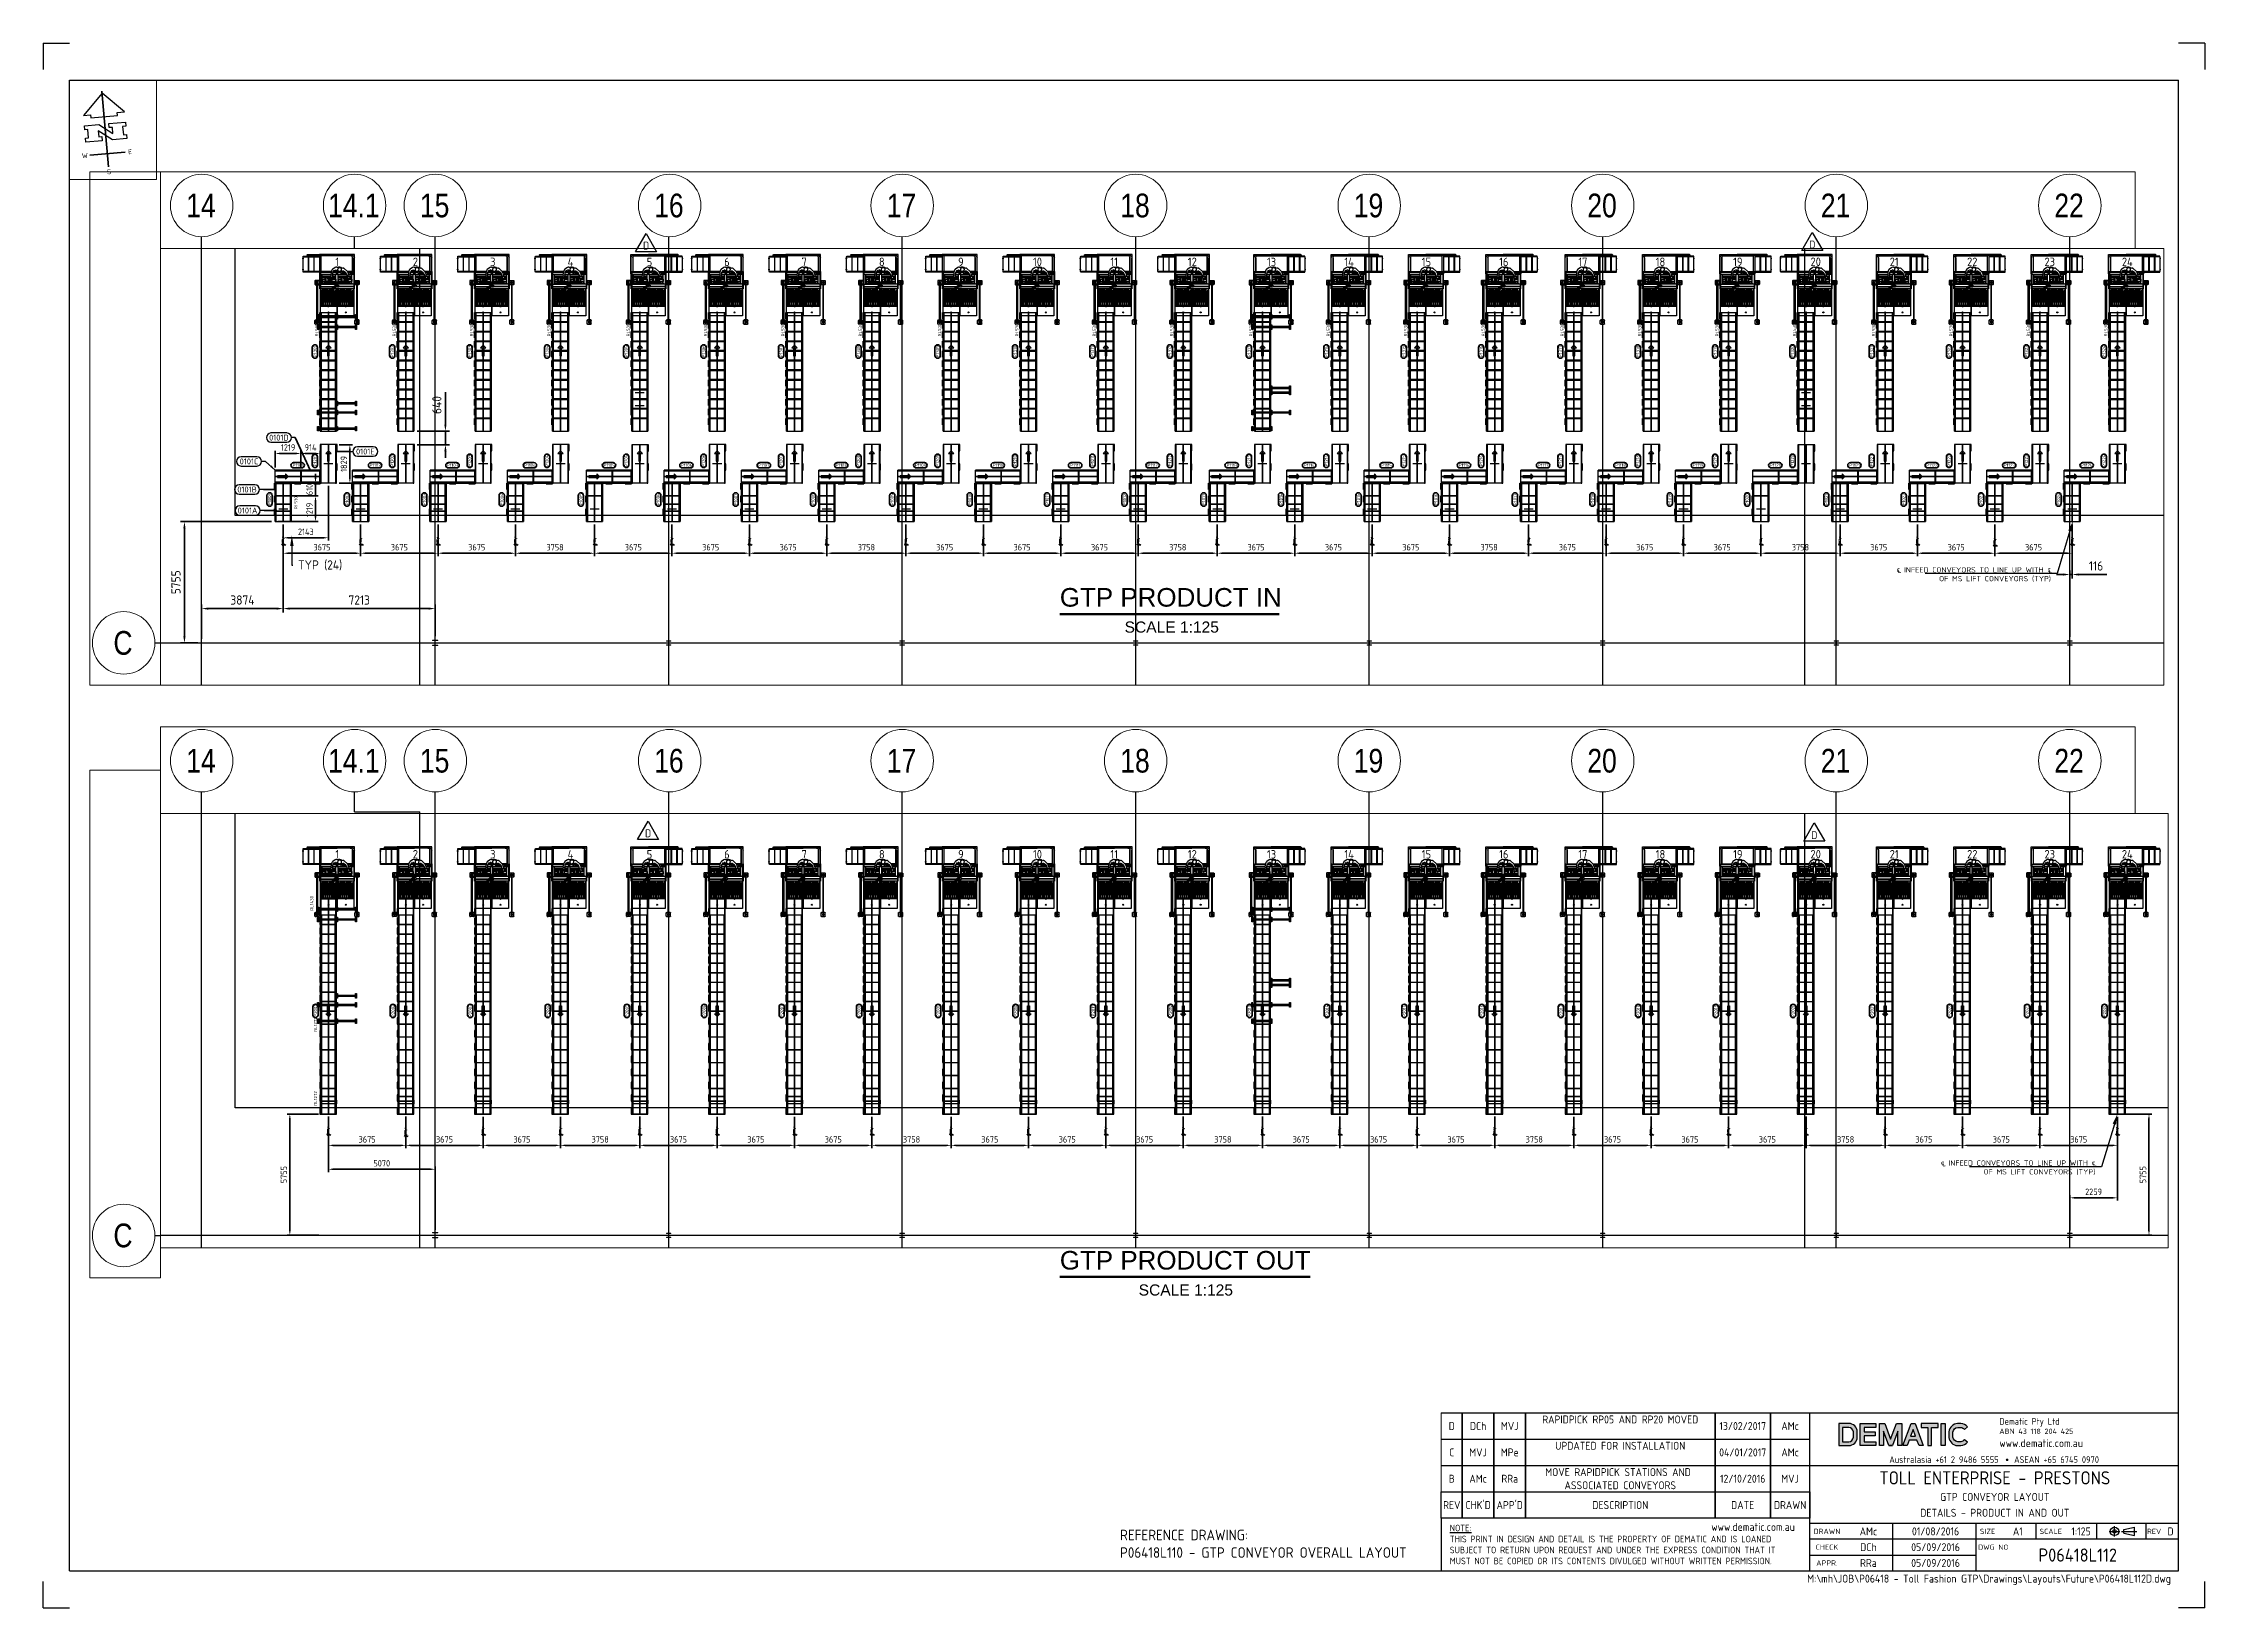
# Paper-space layout 'Layout1' of a CAD drawing. Header units: millimetres. Extents: x 0 to 821, y 0 to 594.
# The model-space entities are those that its viewports show. They can reach past a viewport. Long polylines and large blocks are cut down to what shows.
import ezdxf
from ezdxf import colors
from ezdxf.entities.mleader import LeaderData, LeaderLine
from ezdxf.enums import TextEntityAlignment as Align
from ezdxf.math import Vec2, Vec3

# ---------------------------------------------------------------- set-up
doc = ezdxf.new("R2010")
doc.units = ezdxf.units.MM
doc.set_wipeout_variables(frame=1)
for name, pattern in [('Xref building Toll$0$Grid Line', [22.225, 12.7, -3.175, 3.175, -3.175]), ('Xref Conv RP GTP Product In$0$AM_ISO02W050', [7.5, 6, -1.5]), ('Xref Conv RP GTP Product In$0$AM_ISO08W050', [18, 12, -1.5, 3, -1.5]), ('Xref Conv RP GTP Product In$0$AM_ISO08W050x2', [9, 6, -0.75, 1.5, -0.75]), ('Xref Conv RP GTP Product Out$0$AM_ISO02W050', [7.5, 6, -1.5]), ('Xref Conv RP GTP Product Out$0$AM_ISO08W050', [18, 12, -1.5, 3, -1.5]), ('Xref Conv RP GTP Product Out$0$AM_ISO08W050x2', [9, 6, -0.75, 1.5, -0.75]), ('Xref Rapid Pick$0$AM_ISO02W050', [7.5, 6, -1.5]), ('Xref Rapid Pick$0$AM_ISO08W050', [18, 12, -1.5, 3, -1.5]), ('Xref Rapid Pick$0$AM_ISO08W050x2', [9, 6, -0.75, 1.5, -0.75])]:
    doc.linetypes.add(name, pattern=pattern)
for name, color, linetype in [('A-Title-T', 7, 'Continuous'), ('Notes', 7, 'Continuous'), ('Xref building Toll$0$S-GRID', 8, 'Continuous'), ('Xref Conv RP GTP Product In$0$B', 4, 'Continuous'), ('Xref Conv RP GTP Product In$0$Height Text', 3, 'Continuous'), ('Xref Conv RP GTP Product In$0$P Number', 7, 'Continuous'), ('Xref Conv RP GTP Product In$0$Tunnel', 24, 'Continuous'), ('Xref Conv RP GTP Product Out$0$P Number', 7, 'Continuous'), ('Xref Conv RP GTP Product Out$0$Tunnel', 24, 'Continuous'), ('Xref Rapid Pick$0$BASEPLATE', 3, 'Continuous'), ('Xref Rapid Pick$0$RCD_DETAILS', 55, 'Continuous'), ('Xref Rapid Pick$0$STAND', 1, 'Continuous')]:
    doc.layers.add(name, color=color, linetype=linetype)
for name, color, linetype, lineweight in [('AM_BOR', 4, 'Continuous', 25), ('Cont 2.5', 7, 'Continuous', 50), ('Cont 3.5', 40, 'Continuous', 25), ('Dims', 7, 'Continuous', 50), ('M-ANNO-IDEN-PDIN', 3, 'Continuous', 25), ('Text', 40, 'Continuous', 35), ('Xref building Toll$0$annotation - dimensions', 7, 'Continuous', 0), ('Xref building Toll$0$annotation - revision cloud tags', 96, 'Continuous', 0), ('Xref building Toll$0$annotation - text', 7, 'Continuous', 0), ('Xref building Toll$0$Cont 2.5', 7, 'Continuous', 50), ('Xref building Toll$0$Cont 7.0', 4, 'Continuous', 25), ('Xref building Toll$0$S-COLS', 52, 'Continuous', 9), ('Xref Conv RP GTP Product In$0$AM_BOR', 4, 'Continuous', 25), ('Xref Conv RP GTP Product In$0$Center', 7, 'Xref Conv RP GTP Product In$0$AM_ISO08W050', 50), ('Xref Conv RP GTP Product In$0$Cont 2.5', 7, 'Continuous', 50), ('Xref Conv RP GTP Product In$0$Conv- Product In', 3, 'Continuous', 25), ('Xref Conv RP GTP Product In$0$Conveyor Centreline', 2, 'Continuous', 35), ('Xref Conv RP GTP Product In$0$Hidden', 9, 'Xref Conv RP GTP Product In$0$AM_ISO02W050', 25), ('Xref Conv RP GTP Product In$0$TEXT', 40, 'Continuous', 35), ('Xref Conv RP GTP Product Out$0$AM_BOR', 4, 'Continuous', 25), ('Xref Conv RP GTP Product Out$0$Center', 7, 'Xref Conv RP GTP Product Out$0$AM_ISO08W050', 50), ('Xref Conv RP GTP Product Out$0$Cont 2.5', 7, 'Continuous', 50), ('Xref Conv RP GTP Product Out$0$Conv - Empty Product', 6, 'Continuous', 25), ('Xref Conv RP GTP Product Out$0$Conv- Product Out', 6, 'Continuous', 25), ('Xref Conv RP GTP Product Out$0$Conveyor Centreline', 2, 'Continuous', 35), ('Xref Conv RP GTP Product Out$0$Hidden', 9, 'Xref Conv RP GTP Product Out$0$AM_ISO02W050', 25), ('Xref Conv RP GTP Product Out$0$TEXT', 40, 'Continuous', 35), ('Xref Mezz Stairs$0$Platform', 1, 'Continuous', 25), ('Xref Rapid Pick$0$AM_BOR', 4, 'Continuous', 25), ('Xref Rapid Pick$0$Center', 7, 'Xref Rapid Pick$0$AM_ISO08W050', 50), ('Xref Rapid Pick$0$Cross Member', 5, 'Continuous', 50), ('Xref Rapid Pick$0$Hidden', 9, 'Xref Rapid Pick$0$AM_ISO02W050', 25), ('Xref Rapid Pick$0$Platform', 1, 'Continuous', 25), ('Xref Rapid Pick$0$Text', 40, 'Continuous', 35)]:
    doc.layers.add(name, color=color, linetype=linetype, lineweight=lineweight)
doc.layers.add('AM_BOR_NP', color=7, linetype='Continuous', lineweight=30, plot=False)
doc.layers.add('AM_VIEWS', color=1, linetype='Continuous', lineweight=25, plot=False)
doc.styles.add('ROMANS', font='romans.shx')
doc.styles.get("Standard").update_dxf_attribs({"font": 'ISOCP.SHX'})
doc.styles.add('STYLE2', font='arial.ttf', dxfattribs={"width": 0.8})
doc.styles.add('Xref building Toll$0$1 200 sub headings', font='arial.ttf', dxfattribs={"width": 0.821429, "height": 560})
doc.styles.add('Xref building Toll$0$1 500 general', font='arial.ttf', dxfattribs={"width": 0.870588, "height": 850})
doc.styles.add('Xref building Toll$0$1 500 general_0', font='arial.ttf', dxfattribs={"width": 0.870588})
doc.styles.add('Xref building Toll$0$STANDARD', font='ISOCP.SHX')
doc.styles.add('Xref Conv RP GTP Product In$0$STANDARD', font='ISOCP.SHX')
doc.styles.add('Xref Conv RP GTP Product Out$0$STANDARD', font='ISOCP.SHX')
doc.styles.add('Xref Rapid Pick$0$STANDARD', font='ISOCP.SHX')
doc.dimstyles.new('AM_ISO$0', dxfattribs={"dimtxt": 3.5, "dimasz": 2.5, "dimexe": 1.5, "dimexo": 1.5, "dimgap": 1.5, "dimtad": 1, "dimdec": 0, "dimdsep": 46, "dimtxsty": 'Standard', "dimcen": 0, "dimclrd": 256, "dimclre": 256, "dimclrt": 40, "dimadec": 0, "dimazin": 2, "dimtp": 0.1, "dimtm": 0.1, "dimtfac": 0.71, "dimtdec": 0, "dimtmove": 0, "dimatfit": 3, "dimfxl": 1, "dimlwd": 50, "dimlwe": 50, "dimarcsym": 1})
doc.dimstyles.new('AM_ISO$7', dxfattribs={"dimtxt": 5, "dimasz": 2.5, "dimexe": 1.5, "dimexo": 1.5, "dimgap": 1.5, "dimtad": 1, "dimdec": 0, "dimdsep": 46, "dimtxsty": 'Standard', "dimcen": 0, "dimclrd": 256, "dimclre": 256, "dimclrt": 40, "dimadec": 0, "dimazin": 2, "dimtp": 0.1, "dimtm": 0.1, "dimtfac": 0.71, "dimtdec": 0, "dimtmove": 0, "dimatfit": 3, "dimfxl": 1, "dimlwd": 50, "dimlwe": 50, "dimarcsym": 1})
doc.dimstyles.new('Xref building Toll$0$1 500', dxfattribs={"dimtxt": 850, "dimasz": 425, "dimexe": 425, "dimexo": 0.0625, "dimgap": 425, "dimtad": 1, "dimdec": 0, "dimzin": 11, "dimdsep": 46, "dimtxsty": 'Xref building Toll$0$1 500 general', "dimblk": 'Xref building Toll$0$_Oblique_2.0', "dimcen": 0.09, "dimclrd": 256, "dimclre": 256, "dimadec": 4, "dimazin": 3, "dimtfac": 1, "dimtdec": 0, "dimtmove": 2, "dimatfit": 1, "dimldrblk": 'Xref building Toll$0$TerminatorOpen_2.0', "dimfxl": 1700, "dimfxlon": 1, "dimfrac": 2, "dimtolj": 1, "dimtzin": 11, "dimlwd": 0, "dimlwe": 0, "dimarcsym": 0})

# ---------------------------------------------------------------- blocks, each defined once
blk = doc.blocks.new('A1')
at = {"layer": 'AM_BOR'}
for p, q in [((10, 580), (811, 580)), ((10, 14), (10, 580)), ((811, 14), (811, 580)), ((10, 14), (811, 14))]:
    blk.add_line(p, q, dxfattribs=at)
at = {"layer": 'AM_BOR_NP'}
for p, q in [((0, 594), (0, 584)), ((0, 594), (10, 594)), ((821, 594), (811, 594)), ((821, 594), (821, 584)), ((0, 0), (0, 10)), ((821, 0), (821, 10)), ((0, 0), (10, 0)), ((821, 0), (811, 0))]:
    blk.add_line(p, q, dxfattribs=at)
blk = doc.blocks.new('ISO_DEMATIC')
at = {"layer": 'AM_BOR'}
h = blk.add_hatch(color=7, dxfattribs=at)
edge = h.paths.add_edge_path()
edge.add_arc((-125.24, 52.71), 3.26, 1.47376, 90)
edge.add_line((-125.24, 55.97), (-129.05, 55.97))
edge.add_line((-129.05, 55.97), (-129.05, 47.55))
edge.add_line((-129.05, 47.55), (-125.24, 47.55))
edge.add_arc((-125.24, 50.81), 3.26, 270, 358.52624)
edge.add_line((-121.98, 50.72), (-121.98, 52.8))
edge = h.paths.add_edge_path(flags=16)
edge.add_arc((-125.24, 52.71), 1.76, 2.00689, 90)
edge.add_line((-125.24, 54.47), (-127.55, 54.47))
edge.add_line((-127.55, 54.47), (-127.55, 49.05))
edge.add_line((-127.55, 49.05), (-125.24, 49.05))
edge.add_arc((-125.24, 50.81), 1.76, 270, 357.99311)
edge.add_line((-123.48, 50.74), (-123.48, 52.77))
h.paths.add_polyline_path([(-115.23, 51.27), (-119.43, 51.27), (-119.43, 49.05), (-114.94, 49.05), (-114.94, 47.55), (-120.93, 47.55), (-120.93, 55.97), (-114.94, 55.97), (-114.94, 54.47), (-119.43, 54.47), (-119.43, 52.77), (-115.23, 52.77)])
h.paths.add_polyline_path([(-106.6, 53.1), (-108.66, 47.55), (-110, 47.55), (-112.06, 53.1), (-112.06, 47.55), (-113.56, 47.55), (-113.56, 55.97), (-111.57, 55.97), (-109.33, 49.97), (-107.09, 55.97), (-105.1, 55.97), (-105.1, 47.55), (-106.6, 47.55)])
h.paths.add_polyline_path([(-99.32, 49.69), (-102.28, 49.69), (-103.06, 47.55), (-104.66, 47.55), (-101.58, 55.97), (-100.02, 55.97), (-96.95, 47.55), (-98.54, 47.55)])
h.paths.add_polyline_path([(-99.87, 51.19), (-100.8, 53.74), (-101.73, 51.19)], flags=16)
h.paths.add_polyline_path([(-91.2, 55.97), (-97.78, 55.97), (-97.78, 54.47), (-95.24, 54.47), (-95.24, 47.55), (-93.74, 47.55), (-93.74, 54.47), (-91.2, 54.47)])
h.paths.add_polyline_path([(-90.06, 47.55), (-90.06, 55.97), (-88.56, 55.97), (-88.56, 47.55)])
edge = h.paths.add_edge_path()
edge.add_arc((-83.56, 51.25), 3.72, 189.00253, 264.31377)
edge.add_line((-83.93, 47.55), (-82.6, 47.55))
edge.add_arc((-82.97, 51.25), 3.72, 275.68623, 319.10709)
edge.add_line((-80.16, 48.82), (-81.29, 49.8))
edge.add_arc((-82.97, 51.25), 2.22, 277.36241, 319.10709, ccw=False)
edge.add_line((-82.68, 49.05), (-83.84, 49.05))
edge.add_arc((-83.56, 51.25), 2.22, 191.66117, 262.63759, ccw=False)
edge.add_line((-85.73, 50.8), (-85.73, 51.54))
edge.add_line((-85.73, 51.54), (-85.73, 52.71))
edge.add_arc((-83.56, 52.27), 2.22, 97.36241, 168.33883, ccw=False)
edge.add_line((-83.84, 54.47), (-82.68, 54.47))
edge.add_arc((-82.97, 52.27), 2.22, 40.89291, 82.63759, ccw=False)
edge.add_line((-81.29, 53.72), (-80.16, 54.7))
edge.add_arc((-82.97, 52.27), 3.72, 40.89291, 84.31377)
edge.add_line((-82.6, 55.97), (-83.93, 55.97))
edge.add_arc((-83.56, 52.27), 3.72, 95.68623, 170.99747)
edge.add_line((-87.23, 52.85), (-87.23, 51.54))
edge.add_line((-87.23, 51.54), (-87.23, 50.67))
for p, q in [((-140, 20), (-140, 60)), ((-140, 60), (0, 60)), ((-140, 40), (0, 40)), ((-140, 20), (-280, 20)), ((-280, 20), (-280, 0)), ((-140, 0), (-140, 20)), ((0, 18), (-140, 18)), ((-108.5, 0), (-108.5, 18)), ((-54, 12), (-54, 18)), ((-31, 12), (-31, 18)), ((0, 12), (-140, 12)), ((-140, 6), (-77, 6))]:
    blk.add_line(p, q, dxfattribs=at)
at = {"layer": 'AM_BOR', "color": 7}
for p, q in [((-110, 47.55), (-108.66, 47.55)), ((-110, 47.55), (-108.66, 47.55)), ((-24.28, 13), (-24.28, 17)), ((-20.78, 15.68), (-16.7, 16.62)), ((-16.7, 13.38), (-16.7, 16.62)), ((-26.28, 15), (-22.28, 15)), ((-21.65, 15), (-15.83, 15)), ((-20.78, 14.32), (-20.78, 15.68)), ((-20.78, 14.32), (-16.7, 13.38))]:
    blk.add_line(p, q, dxfattribs=at)
for points in [[(-121.98, 52.8, 0.4067), (-125.24, 55.97), (-129.05, 55.97), (-129.05, 47.55), (-125.24, 47.55, 0.4067), (-121.98, 50.72)], [(-123.48, 52.77, 0.403991), (-125.24, 54.47), (-127.55, 54.47), (-127.55, 49.05), (-125.24, 49.05, 0.403991), (-123.48, 50.74)], [(-87.23, 50.67, 0.340969), (-83.93, 47.55), (-82.6, 47.55, 0.191759), (-80.16, 48.82), (-81.29, 49.8, -0.184187), (-82.68, 49.05), (-83.84, 49.05, -0.319989), (-85.73, 50.8), (-85.73, 51.54), (-85.73, 52.71, -0.319989), (-83.84, 54.47), (-82.68, 54.47, -0.184187), (-81.29, 53.72), (-80.16, 54.7, 0.191759), (-82.6, 55.97), (-83.93, 55.97, 0.340969), (-87.23, 52.85), (-87.23, 51.54)]]:
    blk.add_lwpolyline(points, format="xyb", close=True, dxfattribs=at)
for points in [[(-115.23, 51.27), (-119.43, 51.27), (-119.43, 49.05), (-114.94, 49.05), (-114.94, 47.55), (-120.93, 47.55), (-120.93, 55.97), (-114.94, 55.97), (-114.94, 54.47), (-119.43, 54.47), (-119.43, 52.77), (-115.23, 52.77)], [(-106.6, 53.1), (-108.66, 47.55), (-110, 47.55), (-112.06, 53.1), (-112.06, 47.55), (-113.56, 47.55), (-113.56, 55.97), (-111.57, 55.97), (-109.33, 49.97), (-107.09, 55.97), (-105.1, 55.97), (-105.1, 47.55), (-106.6, 47.55)], [(-99.32, 49.69), (-102.28, 49.69), (-103.06, 47.55), (-104.66, 47.55), (-101.58, 55.97), (-100.02, 55.97), (-96.95, 47.55), (-98.54, 47.55)], [(-99.87, 51.19), (-100.8, 53.74), (-101.73, 51.19)], [(-91.2, 55.97), (-97.78, 55.97), (-97.78, 54.47), (-95.24, 54.47), (-95.24, 47.55), (-93.74, 47.55), (-93.74, 54.47), (-91.2, 54.47)], [(-90.06, 47.55), (-90.06, 55.97), (-88.56, 55.97), (-88.56, 47.55)]]:
    blk.add_lwpolyline(points, close=True, dxfattribs=at)
at = {"layer": 'AM_BOR', "color": 7, "const_width": 0.5}
blk.add_lwpolyline([(-65.32, 42.16, 1), (-64.82, 42.16, 1)], format="xyb", close=True, dxfattribs=at)
at = {"layer": 'AM_BOR'}
for points in [[(-77, 18), (-77, 0)], [(-12.33, 18), (-12.33, 12)]]:
    blk.add_lwpolyline(points, dxfattribs=at)
at = {"layer": 'AM_BOR', "color": 7}
for radius in [1.62, 0.684]:
    blk.add_circle((-24.28, 15), radius, dxfattribs=at)
at = {"layer": 'AM_BOR', "color": 7, "lineweight": 50}
for s, p in [('DRAWN', (-133.5, 15)), ('CHECK', (-133.5, 9)), ('DWG NO', (-70.33, 9)), ('SIZE', (-72.5, 15)), ('SCALE', (-48.5, 15)), ('REV', (-9.23, 15)), ('APPR.', (-133.5, 3))]:
    blk.add_text(s, height=2, dxfattribs=at).set_placement(p, align=Align.MIDDLE_CENTER)
at = {"layer": 'AM_BOR', "color": 7}
for s, insert, char_height, width, attachment_point in [('Dematic Pty Ltd', (-68.03, 58), 2.5, 63.1248, 1), ('ABN 43 118 204 425', (-68.03, 54), 2, 63.1248, 1), ('www.dematic.com.au', (-68.03, 50), 3, 63.1248, 1), ('Australasia +61 2 9486 5555    ASEAN +65 6745 0970', (-70, 42.25), 2.5, 123.8535, 5), ('{\\LNOTE:\\P}THIS PRINT IN DESIGN AND DETAIL IS THE PROPERTY OF DEMATIC AND IS LOANED SUBJECT TO RETURN UPON REQUEST AND UNDER THE EXPRESS CONDITION THAT IT MUST NOT BE COPIED OR ITS CONTENTS DIVULGED WITHOUT WRITTEN PERMISSION.                                              ', (-276.75, 17.52), 2.5, 124.4654, 1), ('www.dematic.com.au', (-177.44, 18.18), 3, 63.1248, 1)]:
    blk.add_mtext(s, dxfattribs=dict(at, insert=insert, char_height=char_height, width=width, attachment_point=attachment_point))
at = {"layer": 'AM_BOR', "color": 7, "lineweight": 50}
for tag, height, p in [('GEN-TITLE-DES1', 5, (-69.75, 35.32)), ('GEN-TITLE-DES2', 3, (-69.75, 28.07)), ('GEN-TITLE-NAME', 3, (-117.75, 15)), ('GEN-TITLE-DAT', 3, (-92.25, 15)), ('GEN-TITLE-DES3', 3, (-69.75, 22.07)), ('GEN-TITLE-SIZ', 3, (-61, 15)), ('GEN-TITLE-SCA', 3, (-37, 15)), ('GEN-TITLE-REV', 3, (-3, 15)), ('GEN-TITLE-CHKM', 3, (-117.75, 9)), ('GEN-TITLE-CHKD', 3, (-92.25, 9)), ('GEN-TITLE-NR', 5, (-38.25, 6)), ('GEN-TITLE-APPM', 3, (-117.75, 3)), ('GEN-TITLE-APPD', 3, (-92.25, 3))]:
    blk.add_attdef(tag, text='', height=height, dxfattribs=at).set_placement(p, align=Align.MIDDLE_CENTER)
blk.add_attdef('GEN-TITLE-DWG', text='', height=3, dxfattribs=at).set_placement((-2.83, -4.45), align=Align.RIGHT)
blk = doc.blocks.new('iso_Dematic_revisionlist0')
at = {"layer": 'AM_BOR'}
for p, q in [((-140, -10), (-140, 0)), ((-140, 0), (0, 0)), ((0, 0), (0, -10)), ((0, -10), (-140, -10))]:
    blk.add_line(p, q, dxfattribs=at)
at = {"layer": 'AM_BOR', "color": 7, "lineweight": 50}
for p, q in [((-132, -10), (-132, 0)), ((-120, 0), (-120, -10)), ((-108, 0), (-108, -10)), ((-36, 0), (-36, -10)), ((-15, 0), (-15, -10))]:
    blk.add_line(p, q, dxfattribs=at)
for s, p in [('REV', (-136, -5)), ("CHK'D", (-126, -5)), ("APP'D", (-114, -5)), ('DESCRIPTION', (-72, -5)), ('DATE', (-25.5, -5)), ('DRAWN', (-7.5, -5))]:
    blk.add_text(s, height=3, dxfattribs=at).set_placement(p, align=Align.MIDDLE_CENTER)
blk = doc.blocks.new('Anno_Title_T1')
at = {"color": 0, "linetype": 'ByBlock', "lineweight": -2}
blk.add_lwpolyline([(2.75, 0), (3.75, 0)], dxfattribs=at)
at = {"color": 0, "linetype": 'ByBlock', "lineweight": -2, "style": 'ROMANS'}
blk.add_attdef('TITLE', (2.75, 0.5), '', height=1.25, dxfattribs=at)
blk.add_attdef('SCALE', text='', height=0.75, dxfattribs=at).set_placement((2.75, -0.5), align=Align.TOP_LEFT)
blk = doc.blocks.new('iso_Dematic_revisionlist1')
at = {"layer": 'AM_BOR', "lineweight": 15}
blk.add_line((-140, 0), (-140, -10), dxfattribs=at)
at = {"layer": 'AM_BOR'}
for p, q in [((-140, 0), (0, 0)), ((0, -10), (0, 0)), ((-140, -10), (0, -10))]:
    blk.add_line(p, q, dxfattribs=at)
at = {"layer": 'AM_BOR', "color": 7, "lineweight": 50}
for p, q in [((-132, -10), (-132, 0)), ((-120, -10), (-120, 0)), ((-108, -10), (-108, 0)), ((-36, -10), (-36, 0)), ((-15, -10), (-15, 0))]:
    blk.add_line(p, q, dxfattribs=at)
for tag, p in [('GEN-REV-NR', (-136, -5)), ('GEN-REV-CHKD', (-126, -5)), ('GEN-REV-APPD', (-114, -5)), ('GEN-REV-TEXT2', (-72, -7.5)), ('GEN-REV-TEXT1', (-72, -2.5)), ('GEN-REV-DAT', (-25.5, -5)), ('GEN-REV-NAME', (-7.5, -5))]:
    blk.add_attdef(tag, text='', height=3, dxfattribs=at).set_placement(p, align=Align.MIDDLE_CENTER)
blk = doc.blocks.new('*D13')
at = {"layer": 'Defpoints', "color": 0, "transparency": 16777216}
for p in [(88.1, 422.12), (103.41, 422.12), (88.1, 412.37)]:
    blk.add_point(p, dxfattribs=at)
at = {"layer": 'Dims', "lineweight": 50, "transparency": 16777216}
for p, q in [((89.15, 422.12), (104.46, 422.12)), ((103.41, 414.12), (103.41, 420.37)), ((89.15, 412.37), (104.46, 412.37))]:
    blk.add_line(p, q, dxfattribs=at)
at = {"layer": 'Dims', "transparency": 16777216}
for points in [[(103.12, 420.37), (103.7, 420.37), (103.41, 422.12)], [(103.12, 414.12), (103.7, 414.12), (103.41, 412.37)]]:
    blk.add_solid(points, dxfattribs=at)
at = {"layer": 'Dims', "color": 40, "lineweight": 50, "transparency": 16777216, "insert": (101.13, 416.79), "char_height": 2.45, "attachment_point": 5, "rotation": 90}
blk.add_mtext('1219', dxfattribs=at)
blk = doc.blocks.new('*D14')
at = {"layer": 'Defpoints', "color": 0, "transparency": 16777216}
for p in [(94.22, 427), (103.41, 427), (94.22, 422.12)]:
    blk.add_point(p, dxfattribs=at)
at = {"layer": 'Dims', "lineweight": 50, "transparency": 16777216}
for p, q in [((95.27, 427), (104.46, 427)), ((103.41, 428.75), (103.41, 430.5)), ((103.41, 422.12), (103.41, 427)), ((95.27, 422.12), (104.46, 422.12)), ((103.41, 420.37), (103.41, 418.62))]:
    blk.add_line(p, q, dxfattribs=at)
at = {"layer": 'Dims', "transparency": 16777216}
for points in [[(103.12, 428.75), (103.7, 428.75), (103.41, 427)], [(103.12, 420.37), (103.7, 420.37), (103.41, 422.12)]]:
    blk.add_solid(points, dxfattribs=at)
at = {"layer": 'Dims', "color": 40, "lineweight": 50, "transparency": 16777216, "insert": (101.13, 424.56), "char_height": 2.45, "attachment_point": 5, "rotation": 90}
blk.add_mtext('610', dxfattribs=at)
blk = doc.blocks.new('*D15')
at = {"layer": 'Defpoints', "color": 0, "transparency": 16777216}
for p in [(111.37, 441.59), (116.46, 441.59), (111.37, 426.96)]:
    blk.add_point(p, dxfattribs=at)
at = {"layer": 'Dims', "lineweight": 50, "transparency": 16777216}
for p, q in [((112.42, 441.59), (117.51, 441.59)), ((116.46, 428.71), (116.46, 439.84)), ((112.42, 426.96), (117.51, 426.96))]:
    blk.add_line(p, q, dxfattribs=at)
at = {"layer": 'Dims', "transparency": 16777216}
for points in [[(116.17, 439.84), (116.76, 439.84), (116.46, 441.59)], [(116.17, 428.71), (116.76, 428.71), (116.46, 426.96)]]:
    blk.add_solid(points, dxfattribs=at)
at = {"layer": 'Dims', "color": 40, "lineweight": 50, "transparency": 16777216, "insert": (114.19, 434.27), "char_height": 2.45, "attachment_point": 5, "rotation": 90}
blk.add_mtext('1829', dxfattribs=at)
blk = doc.blocks.new('*D16')
at = {"layer": 'Defpoints', "color": 0, "transparency": 16777216}
for p in [(97.88, 438.25), (88.13, 431.92), (97.88, 431.92)]:
    blk.add_point(p, dxfattribs=at)
at = {"layer": 'Dims', "lineweight": 50, "transparency": 16777216}
for p, q in [((88.13, 432.97), (88.13, 439.3)), ((89.88, 438.25), (96.13, 438.25)), ((97.88, 432.97), (97.88, 439.3))]:
    blk.add_line(p, q, dxfattribs=at)
at = {"layer": 'Dims', "transparency": 16777216}
for points in [[(89.88, 438.54), (89.88, 437.96), (88.13, 438.25)], [(96.13, 438.54), (96.13, 437.96), (97.88, 438.25)]]:
    blk.add_solid(points, dxfattribs=at)
at = {"layer": 'Dims', "color": 40, "lineweight": 50, "transparency": 16777216, "insert": (93, 440.53), "char_height": 2.45, "attachment_point": 5}
blk.add_mtext('1219', dxfattribs=at)
blk = doc.blocks.new('*D17')
at = {"layer": 'Defpoints', "color": 0, "transparency": 16777216}
for p in [(105.2, 438.25), (97.88, 431.92), (105.2, 431.92)]:
    blk.add_point(p, dxfattribs=at)
at = {"layer": 'Dims', "lineweight": 50, "transparency": 16777216}
for p, q in [((97.88, 432.97), (97.88, 439.3)), ((99.63, 438.25), (103.45, 438.25)), ((105.2, 432.97), (105.2, 439.3))]:
    blk.add_line(p, q, dxfattribs=at)
at = {"layer": 'Dims', "transparency": 16777216}
for points in [[(99.63, 438.54), (99.63, 437.96), (97.88, 438.25)], [(103.45, 438.54), (103.45, 437.96), (105.2, 438.25)]]:
    blk.add_solid(points, dxfattribs=at)
at = {"layer": 'Dims', "color": 40, "lineweight": 50, "transparency": 16777216, "insert": (101.54, 440.53), "char_height": 2.45, "attachment_point": 5}
blk.add_mtext('914', dxfattribs=at)
blk = doc.blocks.new('*D23')
at = {"layer": 'Defpoints', "color": 0, "transparency": 16777216}
for p in [(108.31, 187.56), (137.71, 187.56), (137.71, 175.56)]:
    blk.add_point(p, dxfattribs=at)
at = {"layer": 'Dims', "lineweight": 50, "transparency": 16777216}
for p, q in [((108.31, 186.51), (108.31, 174.51)), ((137.71, 186.51), (137.71, 174.51)), ((110.06, 175.56), (135.96, 175.56))]:
    blk.add_line(p, q, dxfattribs=at)
at = {"layer": 'Dims', "transparency": 16777216}
for points in [[(110.06, 175.85), (110.06, 175.27), (108.31, 175.56)], [(135.96, 175.85), (135.96, 175.27), (137.71, 175.56)]]:
    blk.add_solid(points, dxfattribs=at)
at = {"layer": 'Dims', "color": 40, "lineweight": 50, "transparency": 16777216, "insert": (123.01, 177.83), "char_height": 2.45, "attachment_point": 5}
blk.add_mtext('3675', dxfattribs=at)
blk = doc.blocks.new('*D24')
at = {"layer": 'Defpoints', "color": 0, "transparency": 16777216}
for p in [(137.71, 187.56), (167.11, 187.45), (167.11, 175.56)]:
    blk.add_point(p, dxfattribs=at)
at = {"layer": 'Dims', "lineweight": 50, "transparency": 16777216}
for p, q in [((137.71, 186.51), (137.71, 174.51)), ((167.11, 186.4), (167.11, 174.51)), ((139.46, 175.56), (165.36, 175.56))]:
    blk.add_line(p, q, dxfattribs=at)
at = {"layer": 'Dims', "transparency": 16777216}
for points in [[(139.46, 175.85), (139.46, 175.27), (137.71, 175.56)], [(165.36, 175.85), (165.36, 175.27), (167.11, 175.56)]]:
    blk.add_solid(points, dxfattribs=at)
at = {"layer": 'Dims', "color": 40, "lineweight": 50, "transparency": 16777216, "insert": (152.41, 177.83), "char_height": 2.45, "attachment_point": 5}
blk.add_mtext('3675', dxfattribs=at)
blk = doc.blocks.new('*D25')
at = {"layer": 'Defpoints', "color": 0, "transparency": 16777216}
for p in [(167.11, 187.45), (196.51, 187.45), (196.51, 175.56)]:
    blk.add_point(p, dxfattribs=at)
at = {"layer": 'Dims', "lineweight": 50, "transparency": 16777216}
for p, q in [((167.11, 186.4), (167.11, 174.51)), ((196.51, 186.4), (196.51, 174.51)), ((168.86, 175.56), (194.76, 175.56))]:
    blk.add_line(p, q, dxfattribs=at)
at = {"layer": 'Dims', "transparency": 16777216}
for points in [[(168.86, 175.85), (168.86, 175.27), (167.11, 175.56)], [(194.76, 175.85), (194.76, 175.27), (196.51, 175.56)]]:
    blk.add_solid(points, dxfattribs=at)
at = {"layer": 'Dims', "color": 40, "lineweight": 50, "transparency": 16777216, "insert": (181.81, 177.83), "char_height": 2.45, "attachment_point": 5}
blk.add_mtext('3675', dxfattribs=at)
blk = doc.blocks.new('*D26')
at = {"layer": 'Defpoints', "color": 0, "transparency": 16777216}
for p in [(196.51, 187.45), (226.57, 187.56), (226.57, 175.56)]:
    blk.add_point(p, dxfattribs=at)
at = {"layer": 'Dims', "lineweight": 50, "transparency": 16777216}
for p, q in [((196.51, 186.4), (196.51, 174.51)), ((226.57, 186.51), (226.57, 174.51)), ((198.26, 175.56), (224.82, 175.56))]:
    blk.add_line(p, q, dxfattribs=at)
at = {"layer": 'Dims', "transparency": 16777216}
for points in [[(198.26, 175.85), (198.26, 175.27), (196.51, 175.56)], [(224.82, 175.85), (224.82, 175.27), (226.57, 175.56)]]:
    blk.add_solid(points, dxfattribs=at)
at = {"layer": 'Dims', "color": 40, "lineweight": 50, "transparency": 16777216, "insert": (211.54, 177.83), "char_height": 2.45, "attachment_point": 5}
blk.add_mtext('3758', dxfattribs=at)
blk = doc.blocks.new('*D27')
at = {"layer": 'Defpoints', "color": 0, "transparency": 16777216}
for p in [(226.57, 187.56), (255.97, 187.45), (255.97, 175.56)]:
    blk.add_point(p, dxfattribs=at)
at = {"layer": 'Dims', "lineweight": 50, "transparency": 16777216}
for p, q in [((226.57, 186.51), (226.57, 174.51)), ((255.97, 186.4), (255.97, 174.51)), ((228.32, 175.56), (254.22, 175.56))]:
    blk.add_line(p, q, dxfattribs=at)
at = {"layer": 'Dims', "transparency": 16777216}
for points in [[(228.32, 175.85), (228.32, 175.27), (226.57, 175.56)], [(254.22, 175.85), (254.22, 175.27), (255.97, 175.56)]]:
    blk.add_solid(points, dxfattribs=at)
at = {"layer": 'Dims', "color": 40, "lineweight": 50, "transparency": 16777216, "insert": (241.27, 177.83), "char_height": 2.45, "attachment_point": 5}
blk.add_mtext('3675', dxfattribs=at)
blk = doc.blocks.new('*D28')
at = {"layer": 'Defpoints', "color": 0, "transparency": 16777216}
for p in [(255.97, 187.45), (285.37, 187.45), (285.37, 175.56)]:
    blk.add_point(p, dxfattribs=at)
at = {"layer": 'Dims', "lineweight": 50, "transparency": 16777216}
for p, q in [((255.97, 186.4), (255.97, 174.51)), ((285.37, 186.4), (285.37, 174.51)), ((257.72, 175.56), (283.62, 175.56))]:
    blk.add_line(p, q, dxfattribs=at)
at = {"layer": 'Dims', "transparency": 16777216}
for points in [[(257.72, 175.85), (257.72, 175.27), (255.97, 175.56)], [(283.62, 175.85), (283.62, 175.27), (285.37, 175.56)]]:
    blk.add_solid(points, dxfattribs=at)
at = {"layer": 'Dims', "color": 40, "lineweight": 50, "transparency": 16777216, "insert": (270.67, 177.83), "char_height": 2.45, "attachment_point": 5}
blk.add_mtext('3675', dxfattribs=at)
blk = doc.blocks.new('*D29')
at = {"layer": 'Defpoints', "color": 0, "transparency": 16777216}
for p in [(285.37, 187.45), (314.77, 187.45), (314.77, 175.56)]:
    blk.add_point(p, dxfattribs=at)
at = {"layer": 'Dims', "lineweight": 50, "transparency": 16777216}
for p, q in [((285.37, 186.4), (285.37, 174.51)), ((314.77, 186.4), (314.77, 174.51)), ((287.12, 175.56), (313.02, 175.56))]:
    blk.add_line(p, q, dxfattribs=at)
at = {"layer": 'Dims', "transparency": 16777216}
for points in [[(287.12, 175.85), (287.12, 175.27), (285.37, 175.56)], [(313.02, 175.85), (313.02, 175.27), (314.77, 175.56)]]:
    blk.add_solid(points, dxfattribs=at)
at = {"layer": 'Dims', "color": 40, "lineweight": 50, "transparency": 16777216, "insert": (300.07, 177.83), "char_height": 2.45, "attachment_point": 5}
blk.add_mtext('3675', dxfattribs=at)
blk = doc.blocks.new('*D30')
at = {"layer": 'Defpoints', "color": 0, "transparency": 16777216}
for p in [(314.77, 187.45), (344.83, 187.45), (344.83, 175.56)]:
    blk.add_point(p, dxfattribs=at)
at = {"layer": 'Dims', "lineweight": 50, "transparency": 16777216}
for p, q in [((314.77, 186.4), (314.77, 174.51)), ((344.83, 186.4), (344.83, 174.51)), ((316.52, 175.56), (343.08, 175.56))]:
    blk.add_line(p, q, dxfattribs=at)
at = {"layer": 'Dims', "transparency": 16777216}
for points in [[(316.52, 175.85), (316.52, 175.27), (314.77, 175.56)], [(343.08, 175.85), (343.08, 175.27), (344.83, 175.56)]]:
    blk.add_solid(points, dxfattribs=at)
at = {"layer": 'Dims', "color": 40, "lineweight": 50, "transparency": 16777216, "insert": (329.8, 177.83), "char_height": 2.45, "attachment_point": 5}
blk.add_mtext('3758', dxfattribs=at)
blk = doc.blocks.new('*D31')
at = {"layer": 'Defpoints', "color": 0, "transparency": 16777216}
for p in [(344.83, 187.45), (374.23, 187.45), (374.23, 175.56)]:
    blk.add_point(p, dxfattribs=at)
at = {"layer": 'Dims', "lineweight": 50, "transparency": 16777216}
for p, q in [((344.83, 186.4), (344.83, 174.51)), ((374.23, 186.4), (374.23, 174.51)), ((346.58, 175.56), (372.48, 175.56))]:
    blk.add_line(p, q, dxfattribs=at)
at = {"layer": 'Dims', "transparency": 16777216}
for points in [[(346.58, 175.85), (346.58, 175.27), (344.83, 175.56)], [(372.48, 175.85), (372.48, 175.27), (374.23, 175.56)]]:
    blk.add_solid(points, dxfattribs=at)
at = {"layer": 'Dims', "color": 40, "lineweight": 50, "transparency": 16777216, "insert": (359.53, 177.83), "char_height": 2.45, "attachment_point": 5}
blk.add_mtext('3675', dxfattribs=at)
blk = doc.blocks.new('*D32')
at = {"layer": 'Defpoints', "color": 0, "transparency": 16777216}
for p in [(374.23, 187.45), (403.63, 187.45), (403.63, 175.56)]:
    blk.add_point(p, dxfattribs=at)
at = {"layer": 'Dims', "lineweight": 50, "transparency": 16777216}
for p, q in [((374.23, 186.4), (374.23, 174.51)), ((403.63, 186.4), (403.63, 174.51)), ((375.98, 175.56), (401.88, 175.56))]:
    blk.add_line(p, q, dxfattribs=at)
at = {"layer": 'Dims', "transparency": 16777216}
for points in [[(375.98, 175.85), (375.98, 175.27), (374.23, 175.56)], [(401.88, 175.85), (401.88, 175.27), (403.63, 175.56)]]:
    blk.add_solid(points, dxfattribs=at)
at = {"layer": 'Dims', "color": 40, "lineweight": 50, "transparency": 16777216, "insert": (388.93, 177.83), "char_height": 2.45, "attachment_point": 5}
blk.add_mtext('3675', dxfattribs=at)
blk = doc.blocks.new('*D33')
at = {"layer": 'Defpoints', "color": 0, "transparency": 16777216}
for p in [(403.63, 187.45), (433.03, 187.56), (433.03, 175.56)]:
    blk.add_point(p, dxfattribs=at)
at = {"layer": 'Dims', "lineweight": 50, "transparency": 16777216}
for p, q in [((403.63, 186.4), (403.63, 174.51)), ((433.03, 186.51), (433.03, 174.51)), ((405.38, 175.56), (431.28, 175.56))]:
    blk.add_line(p, q, dxfattribs=at)
at = {"layer": 'Dims', "transparency": 16777216}
for points in [[(405.38, 175.85), (405.38, 175.27), (403.63, 175.56)], [(431.28, 175.85), (431.28, 175.27), (433.03, 175.56)]]:
    blk.add_solid(points, dxfattribs=at)
at = {"layer": 'Dims', "color": 40, "lineweight": 50, "transparency": 16777216, "insert": (418.33, 177.83), "char_height": 2.45, "attachment_point": 5}
blk.add_mtext('3675', dxfattribs=at)
blk = doc.blocks.new('*D34')
at = {"layer": 'Defpoints', "color": 0, "transparency": 16777216}
for p in [(433.03, 187.56), (463.09, 187.56), (463.09, 175.56)]:
    blk.add_point(p, dxfattribs=at)
at = {"layer": 'Dims', "lineweight": 50, "transparency": 16777216}
for p, q in [((433.03, 186.51), (433.03, 174.51)), ((463.09, 186.51), (463.09, 174.51)), ((434.78, 175.56), (461.34, 175.56))]:
    blk.add_line(p, q, dxfattribs=at)
at = {"layer": 'Dims', "transparency": 16777216}
for points in [[(434.78, 175.85), (434.78, 175.27), (433.03, 175.56)], [(461.34, 175.85), (461.34, 175.27), (463.09, 175.56)]]:
    blk.add_solid(points, dxfattribs=at)
at = {"layer": 'Dims', "color": 40, "lineweight": 50, "transparency": 16777216, "insert": (448.06, 177.83), "char_height": 2.45, "attachment_point": 5}
blk.add_mtext('3758', dxfattribs=at)
blk = doc.blocks.new('*D35')
at = {"layer": 'Defpoints', "color": 0, "transparency": 16777216}
for p in [(463.09, 187.56), (492.49, 187.56), (492.49, 175.56)]:
    blk.add_point(p, dxfattribs=at)
at = {"layer": 'Dims', "lineweight": 50, "transparency": 16777216}
for p, q in [((463.09, 186.51), (463.09, 174.51)), ((492.49, 186.51), (492.49, 174.51)), ((464.84, 175.56), (490.74, 175.56))]:
    blk.add_line(p, q, dxfattribs=at)
at = {"layer": 'Dims', "transparency": 16777216}
for points in [[(464.84, 175.85), (464.84, 175.27), (463.09, 175.56)], [(490.74, 175.85), (490.74, 175.27), (492.49, 175.56)]]:
    blk.add_solid(points, dxfattribs=at)
at = {"layer": 'Dims', "color": 40, "lineweight": 50, "transparency": 16777216, "insert": (477.79, 177.83), "char_height": 2.45, "attachment_point": 5}
blk.add_mtext('3675', dxfattribs=at)
blk = doc.blocks.new('*D36')
at = {"layer": 'Defpoints', "color": 0, "transparency": 16777216}
for p in [(492.49, 187.56), (521.89, 187.45), (521.89, 175.56)]:
    blk.add_point(p, dxfattribs=at)
at = {"layer": 'Dims', "lineweight": 50, "transparency": 16777216}
for p, q in [((492.49, 186.51), (492.49, 174.51)), ((521.89, 186.4), (521.89, 174.51)), ((494.24, 175.56), (520.14, 175.56))]:
    blk.add_line(p, q, dxfattribs=at)
at = {"layer": 'Dims', "transparency": 16777216}
for points in [[(494.24, 175.85), (494.24, 175.27), (492.49, 175.56)], [(520.14, 175.85), (520.14, 175.27), (521.89, 175.56)]]:
    blk.add_solid(points, dxfattribs=at)
at = {"layer": 'Dims', "color": 40, "lineweight": 50, "transparency": 16777216, "insert": (507.19, 177.83), "char_height": 2.45, "attachment_point": 5}
blk.add_mtext('3675', dxfattribs=at)
blk = doc.blocks.new('*D37')
at = {"layer": 'Defpoints', "color": 0, "transparency": 16777216}
for p in [(521.89, 187.45), (551.29, 187.56), (551.29, 175.56)]:
    blk.add_point(p, dxfattribs=at)
at = {"layer": 'Dims', "lineweight": 50, "transparency": 16777216}
for p, q in [((521.89, 186.4), (521.89, 174.51)), ((551.29, 186.51), (551.29, 174.51)), ((523.64, 175.56), (549.54, 175.56))]:
    blk.add_line(p, q, dxfattribs=at)
at = {"layer": 'Dims', "transparency": 16777216}
for points in [[(523.64, 175.85), (523.64, 175.27), (521.89, 175.56)], [(549.54, 175.85), (549.54, 175.27), (551.29, 175.56)]]:
    blk.add_solid(points, dxfattribs=at)
at = {"layer": 'Dims', "color": 40, "lineweight": 50, "transparency": 16777216, "insert": (536.59, 177.83), "char_height": 2.45, "attachment_point": 5}
blk.add_mtext('3675', dxfattribs=at)
blk = doc.blocks.new('*D38')
at = {"layer": 'Defpoints', "color": 0, "transparency": 16777216}
for p in [(551.29, 187.56), (581.35, 187.45), (581.35, 175.56)]:
    blk.add_point(p, dxfattribs=at)
at = {"layer": 'Dims', "lineweight": 50, "transparency": 16777216}
for p, q in [((551.29, 186.51), (551.29, 174.51)), ((581.35, 186.4), (581.35, 174.51)), ((553.04, 175.56), (579.6, 175.56))]:
    blk.add_line(p, q, dxfattribs=at)
at = {"layer": 'Dims', "transparency": 16777216}
for points in [[(553.04, 175.85), (553.04, 175.27), (551.29, 175.56)], [(579.6, 175.85), (579.6, 175.27), (581.35, 175.56)]]:
    blk.add_solid(points, dxfattribs=at)
at = {"layer": 'Dims', "color": 40, "lineweight": 50, "transparency": 16777216, "insert": (566.32, 177.83), "char_height": 2.45, "attachment_point": 5}
blk.add_mtext('3758', dxfattribs=at)
blk = doc.blocks.new('*D39')
at = {"layer": 'Defpoints', "color": 0, "transparency": 16777216}
for p in [(581.35, 187.45), (610.75, 187.56), (610.75, 175.56)]:
    blk.add_point(p, dxfattribs=at)
at = {"layer": 'Dims', "lineweight": 50, "transparency": 16777216}
for p, q in [((581.35, 186.4), (581.35, 174.51)), ((610.75, 186.51), (610.75, 174.51)), ((583.1, 175.56), (609, 175.56))]:
    blk.add_line(p, q, dxfattribs=at)
at = {"layer": 'Dims', "transparency": 16777216}
for points in [[(583.1, 175.85), (583.1, 175.27), (581.35, 175.56)], [(609, 175.85), (609, 175.27), (610.75, 175.56)]]:
    blk.add_solid(points, dxfattribs=at)
at = {"layer": 'Dims', "color": 40, "lineweight": 50, "transparency": 16777216, "insert": (596.05, 177.83), "char_height": 2.45, "attachment_point": 5}
blk.add_mtext('3675', dxfattribs=at)
blk = doc.blocks.new('*D40')
at = {"layer": 'Defpoints', "color": 0, "transparency": 16777216}
for p in [(610.75, 187.56), (640.15, 187.56), (640.15, 175.56)]:
    blk.add_point(p, dxfattribs=at)
at = {"layer": 'Dims', "lineweight": 50, "transparency": 16777216}
for p, q in [((610.75, 186.51), (610.75, 174.51)), ((640.15, 186.51), (640.15, 174.51)), ((612.5, 175.56), (638.4, 175.56))]:
    blk.add_line(p, q, dxfattribs=at)
at = {"layer": 'Dims', "transparency": 16777216}
for points in [[(612.5, 175.85), (612.5, 175.27), (610.75, 175.56)], [(638.4, 175.85), (638.4, 175.27), (640.15, 175.56)]]:
    blk.add_solid(points, dxfattribs=at)
at = {"layer": 'Dims', "color": 40, "lineweight": 50, "transparency": 16777216, "insert": (625.45, 177.83), "char_height": 2.45, "attachment_point": 5}
blk.add_mtext('3675', dxfattribs=at)
blk = doc.blocks.new('*D41')
at = {"layer": 'Defpoints', "color": 0, "transparency": 16777216}
for p in [(640.15, 187.56), (669.55, 187.56), (669.55, 175.56)]:
    blk.add_point(p, dxfattribs=at)
at = {"layer": 'Dims', "lineweight": 50, "transparency": 16777216}
for p, q in [((640.15, 186.51), (640.15, 174.51)), ((669.55, 186.51), (669.55, 174.51)), ((641.9, 175.56), (667.8, 175.56))]:
    blk.add_line(p, q, dxfattribs=at)
at = {"layer": 'Dims', "transparency": 16777216}
for points in [[(641.9, 175.85), (641.9, 175.27), (640.15, 175.56)], [(667.8, 175.85), (667.8, 175.27), (669.55, 175.56)]]:
    blk.add_solid(points, dxfattribs=at)
at = {"layer": 'Dims', "color": 40, "lineweight": 50, "transparency": 16777216, "insert": (654.85, 177.83), "char_height": 2.45, "attachment_point": 5}
blk.add_mtext('3675', dxfattribs=at)
blk = doc.blocks.new('*D42')
at = {"layer": 'Defpoints', "color": 0, "transparency": 16777216}
for p in [(669.55, 187.56), (699.61, 187.56), (699.61, 175.56)]:
    blk.add_point(p, dxfattribs=at)
at = {"layer": 'Dims', "lineweight": 50, "transparency": 16777216}
for p, q in [((669.55, 186.51), (669.55, 174.51)), ((699.61, 186.51), (699.61, 174.51)), ((671.3, 175.56), (697.86, 175.56))]:
    blk.add_line(p, q, dxfattribs=at)
at = {"layer": 'Dims', "transparency": 16777216}
for points in [[(671.3, 175.85), (671.3, 175.27), (669.55, 175.56)], [(697.86, 175.85), (697.86, 175.27), (699.61, 175.56)]]:
    blk.add_solid(points, dxfattribs=at)
at = {"layer": 'Dims', "color": 40, "lineweight": 50, "transparency": 16777216, "insert": (684.58, 177.83), "char_height": 2.45, "attachment_point": 5}
blk.add_mtext('3758', dxfattribs=at)
blk = doc.blocks.new('*D43')
at = {"layer": 'Defpoints', "color": 0, "transparency": 16777216}
for p in [(699.61, 187.56), (729.01, 187.56), (729.01, 175.56)]:
    blk.add_point(p, dxfattribs=at)
at = {"layer": 'Dims', "lineweight": 50, "transparency": 16777216}
for p, q in [((699.61, 186.51), (699.61, 174.51)), ((729.01, 186.51), (729.01, 174.51)), ((701.36, 175.56), (727.26, 175.56))]:
    blk.add_line(p, q, dxfattribs=at)
at = {"layer": 'Dims', "transparency": 16777216}
for points in [[(701.36, 175.85), (701.36, 175.27), (699.61, 175.56)], [(727.26, 175.85), (727.26, 175.27), (729.01, 175.56)]]:
    blk.add_solid(points, dxfattribs=at)
at = {"layer": 'Dims', "color": 40, "lineweight": 50, "transparency": 16777216, "insert": (714.31, 177.83), "char_height": 2.45, "attachment_point": 5}
blk.add_mtext('3675', dxfattribs=at)
blk = doc.blocks.new('*D44')
at = {"layer": 'Defpoints', "color": 0, "transparency": 16777216}
for p in [(729.01, 187.56), (758.41, 187.45), (758.41, 175.56)]:
    blk.add_point(p, dxfattribs=at)
at = {"layer": 'Dims', "lineweight": 50, "transparency": 16777216}
for p, q in [((729.01, 186.51), (729.01, 174.51)), ((758.41, 186.4), (758.41, 174.51)), ((730.76, 175.56), (756.66, 175.56))]:
    blk.add_line(p, q, dxfattribs=at)
at = {"layer": 'Dims', "transparency": 16777216}
for points in [[(730.76, 175.85), (730.76, 175.27), (729.01, 175.56)], [(756.66, 175.85), (756.66, 175.27), (758.41, 175.56)]]:
    blk.add_solid(points, dxfattribs=at)
at = {"layer": 'Dims', "color": 40, "lineweight": 50, "transparency": 16777216, "insert": (743.71, 177.83), "char_height": 2.45, "attachment_point": 5}
blk.add_mtext('3675', dxfattribs=at)
blk = doc.blocks.new('*D45')
at = {"layer": 'Defpoints', "color": 0, "transparency": 16777216}
for p in [(758.41, 187.45), (787.81, 187.45), (787.81, 175.56)]:
    blk.add_point(p, dxfattribs=at)
at = {"layer": 'Dims', "lineweight": 50, "transparency": 16777216}
for p, q in [((758.41, 186.4), (758.41, 174.51)), ((787.81, 186.4), (787.81, 174.51)), ((760.16, 175.56), (786.06, 175.56))]:
    blk.add_line(p, q, dxfattribs=at)
at = {"layer": 'Dims', "transparency": 16777216}
for points in [[(760.16, 175.85), (760.16, 175.27), (758.41, 175.56)], [(786.06, 175.85), (786.06, 175.27), (787.81, 175.56)]]:
    blk.add_solid(points, dxfattribs=at)
at = {"layer": 'Dims', "color": 40, "lineweight": 50, "transparency": 16777216, "insert": (773.11, 177.83), "char_height": 2.45, "attachment_point": 5}
blk.add_mtext('3675', dxfattribs=at)
blk = doc.blocks.new('*D46')
at = {"layer": 'Defpoints', "color": 0, "transparency": 16777216}
for p in [(105.55, 187.45), (93.67, 141.41), (105.67, 141.41)]:
    blk.add_point(p, dxfattribs=at)
at = {"layer": 'Dims', "lineweight": 50, "transparency": 16777216}
for p, q in [((104.5, 187.45), (92.62, 187.45)), ((93.67, 185.7), (93.67, 143.16)), ((104.62, 141.41), (92.62, 141.41))]:
    blk.add_line(p, q, dxfattribs=at)
at = {"layer": 'Dims', "transparency": 16777216}
for points in [[(93.38, 185.7), (93.96, 185.7), (93.67, 187.45)], [(93.38, 143.16), (93.96, 143.16), (93.67, 141.41)]]:
    blk.add_solid(points, dxfattribs=at)
at = {"layer": 'Dims', "color": 40, "lineweight": 50, "transparency": 16777216, "insert": (91.39, 164.43), "char_height": 2.45, "attachment_point": 5, "rotation": 90}
blk.add_mtext('5755', dxfattribs=at)
blk = doc.blocks.new('*D47')
at = {"layer": 'Defpoints', "color": 0, "transparency": 16777216}
for p in [(91.16, 412.37), (120.56, 412.37), (120.56, 400.37)]:
    blk.add_point(p, dxfattribs=at)
at = {"layer": 'Dims', "lineweight": 50, "transparency": 16777216}
for p, q in [((91.16, 411.32), (91.16, 399.32)), ((120.56, 411.32), (120.56, 399.32)), ((92.91, 400.37), (118.81, 400.37))]:
    blk.add_line(p, q, dxfattribs=at)
at = {"layer": 'Dims', "transparency": 16777216}
for points in [[(92.91, 400.66), (92.91, 400.08), (91.16, 400.37)], [(118.81, 400.66), (118.81, 400.08), (120.56, 400.37)]]:
    blk.add_solid(points, dxfattribs=at)
at = {"layer": 'Dims', "color": 40, "lineweight": 50, "transparency": 16777216, "insert": (105.86, 402.65), "char_height": 2.45, "attachment_point": 5}
blk.add_mtext('3675', dxfattribs=at)
blk = doc.blocks.new('*D48')
at = {"layer": 'Defpoints', "color": 0, "transparency": 16777216}
for p in [(120.56, 412.37), (149.96, 412.37), (149.96, 400.37)]:
    blk.add_point(p, dxfattribs=at)
at = {"layer": 'Dims', "lineweight": 50, "transparency": 16777216}
for p, q in [((120.56, 411.32), (120.56, 399.32)), ((149.96, 411.32), (149.96, 399.32)), ((122.31, 400.37), (148.21, 400.37))]:
    blk.add_line(p, q, dxfattribs=at)
at = {"layer": 'Dims', "transparency": 16777216}
for points in [[(122.31, 400.66), (122.31, 400.08), (120.56, 400.37)], [(148.21, 400.66), (148.21, 400.08), (149.96, 400.37)]]:
    blk.add_solid(points, dxfattribs=at)
at = {"layer": 'Dims', "color": 40, "lineweight": 50, "transparency": 16777216, "insert": (135.26, 402.65), "char_height": 2.45, "attachment_point": 5}
blk.add_mtext('3675', dxfattribs=at)
blk = doc.blocks.new('*D49')
at = {"layer": 'Defpoints', "color": 0, "transparency": 16777216}
for p in [(149.96, 412.37), (179.36, 412.37), (179.36, 400.37)]:
    blk.add_point(p, dxfattribs=at)
at = {"layer": 'Dims', "lineweight": 50, "transparency": 16777216}
for p, q in [((149.96, 411.32), (149.96, 399.32)), ((179.36, 411.32), (179.36, 399.32)), ((151.71, 400.37), (177.61, 400.37))]:
    blk.add_line(p, q, dxfattribs=at)
at = {"layer": 'Dims', "transparency": 16777216}
for points in [[(151.71, 400.66), (151.71, 400.08), (149.96, 400.37)], [(177.61, 400.66), (177.61, 400.08), (179.36, 400.37)]]:
    blk.add_solid(points, dxfattribs=at)
at = {"layer": 'Dims', "color": 40, "lineweight": 50, "transparency": 16777216, "insert": (164.66, 402.65), "char_height": 2.45, "attachment_point": 5}
blk.add_mtext('3675', dxfattribs=at)
blk = doc.blocks.new('*D50')
at = {"layer": 'Defpoints', "color": 0, "transparency": 16777216}
for p in [(179.36, 412.37), (209.42, 412.37), (209.42, 400.37)]:
    blk.add_point(p, dxfattribs=at)
at = {"layer": 'Dims', "lineweight": 50, "transparency": 16777216}
for p, q in [((179.36, 411.32), (179.36, 399.32)), ((209.42, 411.32), (209.42, 399.32)), ((181.11, 400.37), (207.67, 400.37))]:
    blk.add_line(p, q, dxfattribs=at)
at = {"layer": 'Dims', "transparency": 16777216}
for points in [[(181.11, 400.66), (181.11, 400.08), (179.36, 400.37)], [(207.67, 400.66), (207.67, 400.08), (209.42, 400.37)]]:
    blk.add_solid(points, dxfattribs=at)
at = {"layer": 'Dims', "color": 40, "lineweight": 50, "transparency": 16777216, "insert": (194.39, 402.65), "char_height": 2.45, "attachment_point": 5}
blk.add_mtext('3758', dxfattribs=at)
blk = doc.blocks.new('*D51')
at = {"layer": 'Defpoints', "color": 0, "transparency": 16777216}
for p in [(209.42, 412.37), (238.82, 412.37), (238.82, 400.37)]:
    blk.add_point(p, dxfattribs=at)
at = {"layer": 'Dims', "lineweight": 50, "transparency": 16777216}
for p, q in [((209.42, 411.32), (209.42, 399.32)), ((238.82, 411.32), (238.82, 399.32)), ((211.17, 400.37), (237.07, 400.37))]:
    blk.add_line(p, q, dxfattribs=at)
at = {"layer": 'Dims', "transparency": 16777216}
for points in [[(211.17, 400.66), (211.17, 400.08), (209.42, 400.37)], [(237.07, 400.66), (237.07, 400.08), (238.82, 400.37)]]:
    blk.add_solid(points, dxfattribs=at)
at = {"layer": 'Dims', "color": 40, "lineweight": 50, "transparency": 16777216, "insert": (224.12, 402.65), "char_height": 2.45, "attachment_point": 5}
blk.add_mtext('3675', dxfattribs=at)
blk = doc.blocks.new('*D52')
at = {"layer": 'Defpoints', "color": 0, "transparency": 16777216}
for p in [(238.82, 412.37), (268.22, 412.37), (268.22, 400.37)]:
    blk.add_point(p, dxfattribs=at)
at = {"layer": 'Dims', "lineweight": 50, "transparency": 16777216}
for p, q in [((238.82, 411.32), (238.82, 399.32)), ((268.22, 411.32), (268.22, 399.32)), ((240.57, 400.37), (266.47, 400.37))]:
    blk.add_line(p, q, dxfattribs=at)
at = {"layer": 'Dims', "transparency": 16777216}
for points in [[(240.57, 400.66), (240.57, 400.08), (238.82, 400.37)], [(266.47, 400.66), (266.47, 400.08), (268.22, 400.37)]]:
    blk.add_solid(points, dxfattribs=at)
at = {"layer": 'Dims', "color": 40, "lineweight": 50, "transparency": 16777216, "insert": (253.52, 402.65), "char_height": 2.45, "attachment_point": 5}
blk.add_mtext('3675', dxfattribs=at)
blk = doc.blocks.new('*D53')
at = {"layer": 'Defpoints', "color": 0, "transparency": 16777216}
for p in [(268.22, 412.37), (297.62, 412.37), (297.62, 400.37)]:
    blk.add_point(p, dxfattribs=at)
at = {"layer": 'Dims', "lineweight": 50, "transparency": 16777216}
for p, q in [((268.22, 411.32), (268.22, 399.32)), ((297.62, 411.32), (297.62, 399.32)), ((269.97, 400.37), (295.87, 400.37))]:
    blk.add_line(p, q, dxfattribs=at)
at = {"layer": 'Dims', "transparency": 16777216}
for points in [[(269.97, 400.66), (269.97, 400.08), (268.22, 400.37)], [(295.87, 400.66), (295.87, 400.08), (297.62, 400.37)]]:
    blk.add_solid(points, dxfattribs=at)
at = {"layer": 'Dims', "color": 40, "lineweight": 50, "transparency": 16777216, "insert": (282.92, 402.65), "char_height": 2.45, "attachment_point": 5}
blk.add_mtext('3675', dxfattribs=at)
blk = doc.blocks.new('*D54')
at = {"layer": 'Defpoints', "color": 0, "transparency": 16777216}
for p in [(297.62, 412.37), (327.68, 412.37), (327.68, 400.37)]:
    blk.add_point(p, dxfattribs=at)
at = {"layer": 'Dims', "lineweight": 50, "transparency": 16777216}
for p, q in [((297.62, 411.32), (297.62, 399.32)), ((327.68, 411.32), (327.68, 399.32)), ((299.37, 400.37), (325.93, 400.37))]:
    blk.add_line(p, q, dxfattribs=at)
at = {"layer": 'Dims', "transparency": 16777216}
for points in [[(299.37, 400.66), (299.37, 400.08), (297.62, 400.37)], [(325.93, 400.66), (325.93, 400.08), (327.68, 400.37)]]:
    blk.add_solid(points, dxfattribs=at)
at = {"layer": 'Dims', "color": 40, "lineweight": 50, "transparency": 16777216, "insert": (312.65, 402.65), "char_height": 2.45, "attachment_point": 5}
blk.add_mtext('3758', dxfattribs=at)
blk = doc.blocks.new('*D55')
at = {"layer": 'Defpoints', "color": 0, "transparency": 16777216}
for p in [(327.68, 412.37), (357.08, 412.37), (357.08, 400.37)]:
    blk.add_point(p, dxfattribs=at)
at = {"layer": 'Dims', "lineweight": 50, "transparency": 16777216}
for p, q in [((327.68, 411.32), (327.68, 399.32)), ((357.08, 411.32), (357.08, 399.32)), ((329.43, 400.37), (355.33, 400.37))]:
    blk.add_line(p, q, dxfattribs=at)
at = {"layer": 'Dims', "transparency": 16777216}
for points in [[(329.43, 400.66), (329.43, 400.08), (327.68, 400.37)], [(355.33, 400.66), (355.33, 400.08), (357.08, 400.37)]]:
    blk.add_solid(points, dxfattribs=at)
at = {"layer": 'Dims', "color": 40, "lineweight": 50, "transparency": 16777216, "insert": (342.38, 402.65), "char_height": 2.45, "attachment_point": 5}
blk.add_mtext('3675', dxfattribs=at)
blk = doc.blocks.new('*D56')
at = {"layer": 'Defpoints', "color": 0, "transparency": 16777216}
for p in [(357.08, 412.37), (386.48, 412.37), (386.48, 400.37)]:
    blk.add_point(p, dxfattribs=at)
at = {"layer": 'Dims', "lineweight": 50, "transparency": 16777216}
for p, q in [((357.08, 411.32), (357.08, 399.32)), ((386.48, 411.32), (386.48, 399.32)), ((358.83, 400.37), (384.73, 400.37))]:
    blk.add_line(p, q, dxfattribs=at)
at = {"layer": 'Dims', "transparency": 16777216}
for points in [[(358.83, 400.66), (358.83, 400.08), (357.08, 400.37)], [(384.73, 400.66), (384.73, 400.08), (386.48, 400.37)]]:
    blk.add_solid(points, dxfattribs=at)
at = {"layer": 'Dims', "color": 40, "lineweight": 50, "transparency": 16777216, "insert": (371.78, 402.65), "char_height": 2.45, "attachment_point": 5}
blk.add_mtext('3675', dxfattribs=at)
blk = doc.blocks.new('*D57')
at = {"layer": 'Defpoints', "color": 0, "transparency": 16777216}
for p in [(386.48, 412.37), (415.88, 412.37), (415.88, 400.37)]:
    blk.add_point(p, dxfattribs=at)
at = {"layer": 'Dims', "lineweight": 50, "transparency": 16777216}
for p, q in [((386.48, 411.32), (386.48, 399.32)), ((415.88, 411.32), (415.88, 399.32)), ((388.23, 400.37), (414.13, 400.37))]:
    blk.add_line(p, q, dxfattribs=at)
at = {"layer": 'Dims', "transparency": 16777216}
for points in [[(388.23, 400.66), (388.23, 400.08), (386.48, 400.37)], [(414.13, 400.66), (414.13, 400.08), (415.88, 400.37)]]:
    blk.add_solid(points, dxfattribs=at)
at = {"layer": 'Dims', "color": 40, "lineweight": 50, "transparency": 16777216, "insert": (401.18, 402.65), "char_height": 2.45, "attachment_point": 5}
blk.add_mtext('3675', dxfattribs=at)
blk = doc.blocks.new('*D58')
at = {"layer": 'Defpoints', "color": 0, "transparency": 16777216}
for p in [(415.88, 412.37), (445.94, 412.37), (445.94, 400.37)]:
    blk.add_point(p, dxfattribs=at)
at = {"layer": 'Dims', "lineweight": 50, "transparency": 16777216}
for p, q in [((415.88, 411.32), (415.88, 399.32)), ((445.94, 411.32), (445.94, 399.32)), ((417.63, 400.37), (444.19, 400.37))]:
    blk.add_line(p, q, dxfattribs=at)
at = {"layer": 'Dims', "transparency": 16777216}
for points in [[(417.63, 400.66), (417.63, 400.08), (415.88, 400.37)], [(444.19, 400.66), (444.19, 400.08), (445.94, 400.37)]]:
    blk.add_solid(points, dxfattribs=at)
at = {"layer": 'Dims', "color": 40, "lineweight": 50, "transparency": 16777216, "insert": (430.91, 402.65), "char_height": 2.45, "attachment_point": 5}
blk.add_mtext('3758', dxfattribs=at)
blk = doc.blocks.new('*D59')
at = {"layer": 'Defpoints', "color": 0, "transparency": 16777216}
for p in [(445.94, 412.37), (475.34, 412.37), (475.34, 400.37)]:
    blk.add_point(p, dxfattribs=at)
at = {"layer": 'Dims', "lineweight": 50, "transparency": 16777216}
for p, q in [((445.94, 411.32), (445.94, 399.32)), ((475.34, 411.32), (475.34, 399.32)), ((447.69, 400.37), (473.59, 400.37))]:
    blk.add_line(p, q, dxfattribs=at)
at = {"layer": 'Dims', "transparency": 16777216}
for points in [[(447.69, 400.66), (447.69, 400.08), (445.94, 400.37)], [(473.59, 400.66), (473.59, 400.08), (475.34, 400.37)]]:
    blk.add_solid(points, dxfattribs=at)
at = {"layer": 'Dims', "color": 40, "lineweight": 50, "transparency": 16777216, "insert": (460.64, 402.65), "char_height": 2.45, "attachment_point": 5}
blk.add_mtext('3675', dxfattribs=at)
blk = doc.blocks.new('*D60')
at = {"layer": 'Defpoints', "color": 0, "transparency": 16777216}
for p in [(475.34, 412.37), (504.74, 412.37), (504.74, 400.37)]:
    blk.add_point(p, dxfattribs=at)
at = {"layer": 'Dims', "lineweight": 50, "transparency": 16777216}
for p, q in [((475.34, 411.32), (475.34, 399.32)), ((504.74, 411.32), (504.74, 399.32)), ((477.09, 400.37), (502.99, 400.37))]:
    blk.add_line(p, q, dxfattribs=at)
at = {"layer": 'Dims', "transparency": 16777216}
for points in [[(477.09, 400.66), (477.09, 400.08), (475.34, 400.37)], [(502.99, 400.66), (502.99, 400.08), (504.74, 400.37)]]:
    blk.add_solid(points, dxfattribs=at)
at = {"layer": 'Dims', "color": 40, "lineweight": 50, "transparency": 16777216, "insert": (490.04, 402.65), "char_height": 2.45, "attachment_point": 5}
blk.add_mtext('3675', dxfattribs=at)
blk = doc.blocks.new('*D61')
at = {"layer": 'Defpoints', "color": 0, "transparency": 16777216}
for p in [(504.74, 412.37), (534.14, 412.37), (534.14, 400.37)]:
    blk.add_point(p, dxfattribs=at)
at = {"layer": 'Dims', "lineweight": 50, "transparency": 16777216}
for p, q in [((504.74, 411.32), (504.74, 399.32)), ((534.14, 411.32), (534.14, 399.32)), ((506.49, 400.37), (532.39, 400.37))]:
    blk.add_line(p, q, dxfattribs=at)
at = {"layer": 'Dims', "transparency": 16777216}
for points in [[(506.49, 400.66), (506.49, 400.08), (504.74, 400.37)], [(532.39, 400.66), (532.39, 400.08), (534.14, 400.37)]]:
    blk.add_solid(points, dxfattribs=at)
at = {"layer": 'Dims', "color": 40, "lineweight": 50, "transparency": 16777216, "insert": (519.44, 402.65), "char_height": 2.45, "attachment_point": 5}
blk.add_mtext('3675', dxfattribs=at)
blk = doc.blocks.new('*D62')
at = {"layer": 'Defpoints', "color": 0, "transparency": 16777216}
for p in [(534.14, 412.37), (564.2, 412.37), (564.2, 400.37)]:
    blk.add_point(p, dxfattribs=at)
at = {"layer": 'Dims', "lineweight": 50, "transparency": 16777216}
for p, q in [((534.14, 411.32), (534.14, 399.32)), ((564.2, 411.32), (564.2, 399.32)), ((535.89, 400.37), (562.45, 400.37))]:
    blk.add_line(p, q, dxfattribs=at)
at = {"layer": 'Dims', "transparency": 16777216}
for points in [[(535.89, 400.66), (535.89, 400.08), (534.14, 400.37)], [(562.45, 400.66), (562.45, 400.08), (564.2, 400.37)]]:
    blk.add_solid(points, dxfattribs=at)
at = {"layer": 'Dims', "color": 40, "lineweight": 50, "transparency": 16777216, "insert": (549.17, 402.65), "char_height": 2.45, "attachment_point": 5}
blk.add_mtext('3758', dxfattribs=at)
blk = doc.blocks.new('*D63')
at = {"layer": 'Defpoints', "color": 0, "transparency": 16777216}
for p in [(564.2, 412.37), (593.6, 412.37), (593.6, 400.37)]:
    blk.add_point(p, dxfattribs=at)
at = {"layer": 'Dims', "lineweight": 50, "transparency": 16777216}
for p, q in [((564.2, 411.32), (564.2, 399.32)), ((593.6, 411.32), (593.6, 399.32)), ((565.95, 400.37), (591.85, 400.37))]:
    blk.add_line(p, q, dxfattribs=at)
at = {"layer": 'Dims', "transparency": 16777216}
for points in [[(565.95, 400.66), (565.95, 400.08), (564.2, 400.37)], [(591.85, 400.66), (591.85, 400.08), (593.6, 400.37)]]:
    blk.add_solid(points, dxfattribs=at)
at = {"layer": 'Dims', "color": 40, "lineweight": 50, "transparency": 16777216, "insert": (578.9, 402.65), "char_height": 2.45, "attachment_point": 5}
blk.add_mtext('3675', dxfattribs=at)
blk = doc.blocks.new('*D64')
at = {"layer": 'Defpoints', "color": 0, "transparency": 16777216}
for p in [(593.6, 412.37), (623, 412.37), (623, 400.37)]:
    blk.add_point(p, dxfattribs=at)
at = {"layer": 'Dims', "lineweight": 50, "transparency": 16777216}
for p, q in [((593.6, 411.32), (593.6, 399.32)), ((623, 411.32), (623, 399.32)), ((595.35, 400.37), (621.25, 400.37))]:
    blk.add_line(p, q, dxfattribs=at)
at = {"layer": 'Dims', "transparency": 16777216}
for points in [[(595.35, 400.66), (595.35, 400.08), (593.6, 400.37)], [(621.25, 400.66), (621.25, 400.08), (623, 400.37)]]:
    blk.add_solid(points, dxfattribs=at)
at = {"layer": 'Dims', "color": 40, "lineweight": 50, "transparency": 16777216, "insert": (608.3, 402.65), "char_height": 2.45, "attachment_point": 5}
blk.add_mtext('3675', dxfattribs=at)
blk = doc.blocks.new('*D65')
at = {"layer": 'Defpoints', "color": 0, "transparency": 16777216}
for p in [(623, 412.37), (652.4, 412.37), (652.4, 400.37)]:
    blk.add_point(p, dxfattribs=at)
at = {"layer": 'Dims', "lineweight": 50, "transparency": 16777216}
for p, q in [((623, 411.32), (623, 399.32)), ((652.4, 411.32), (652.4, 399.32)), ((624.75, 400.37), (650.65, 400.37))]:
    blk.add_line(p, q, dxfattribs=at)
at = {"layer": 'Dims', "transparency": 16777216}
for points in [[(624.75, 400.66), (624.75, 400.08), (623, 400.37)], [(650.65, 400.66), (650.65, 400.08), (652.4, 400.37)]]:
    blk.add_solid(points, dxfattribs=at)
at = {"layer": 'Dims', "color": 40, "lineweight": 50, "transparency": 16777216, "insert": (637.7, 402.65), "char_height": 2.45, "attachment_point": 5}
blk.add_mtext('3675', dxfattribs=at)
blk = doc.blocks.new('*D66')
at = {"layer": 'Defpoints', "color": 0, "transparency": 16777216}
for p in [(652.4, 412.37), (682.46, 412.37), (682.46, 400.37)]:
    blk.add_point(p, dxfattribs=at)
at = {"layer": 'Dims', "lineweight": 50, "transparency": 16777216}
for p, q in [((652.4, 411.32), (652.4, 399.32)), ((682.46, 411.32), (682.46, 399.32)), ((654.15, 400.37), (680.71, 400.37))]:
    blk.add_line(p, q, dxfattribs=at)
at = {"layer": 'Dims', "transparency": 16777216}
for points in [[(654.15, 400.66), (654.15, 400.08), (652.4, 400.37)], [(680.71, 400.66), (680.71, 400.08), (682.46, 400.37)]]:
    blk.add_solid(points, dxfattribs=at)
at = {"layer": 'Dims', "color": 40, "lineweight": 50, "transparency": 16777216, "insert": (667.43, 402.65), "char_height": 2.45, "attachment_point": 5}
blk.add_mtext('3758', dxfattribs=at)
blk = doc.blocks.new('*D67')
at = {"layer": 'Defpoints', "color": 0, "transparency": 16777216}
for p in [(682.46, 412.37), (711.86, 412.37), (711.86, 400.37)]:
    blk.add_point(p, dxfattribs=at)
at = {"layer": 'Dims', "lineweight": 50, "transparency": 16777216}
for p, q in [((682.46, 411.32), (682.46, 399.32)), ((711.86, 411.32), (711.86, 399.32)), ((684.21, 400.37), (710.11, 400.37))]:
    blk.add_line(p, q, dxfattribs=at)
at = {"layer": 'Dims', "transparency": 16777216}
for points in [[(684.21, 400.66), (684.21, 400.08), (682.46, 400.37)], [(710.11, 400.66), (710.11, 400.08), (711.86, 400.37)]]:
    blk.add_solid(points, dxfattribs=at)
at = {"layer": 'Dims', "color": 40, "lineweight": 50, "transparency": 16777216, "insert": (697.16, 402.65), "char_height": 2.45, "attachment_point": 5}
blk.add_mtext('3675', dxfattribs=at)
blk = doc.blocks.new('*D68')
at = {"layer": 'Defpoints', "color": 0, "transparency": 16777216}
for p in [(711.86, 412.37), (741.26, 412.37), (741.26, 400.37)]:
    blk.add_point(p, dxfattribs=at)
at = {"layer": 'Dims', "lineweight": 50, "transparency": 16777216}
for p, q in [((711.86, 411.32), (711.86, 399.32)), ((741.26, 411.32), (741.26, 399.32)), ((713.61, 400.37), (739.51, 400.37))]:
    blk.add_line(p, q, dxfattribs=at)
at = {"layer": 'Dims', "transparency": 16777216}
for points in [[(713.61, 400.66), (713.61, 400.08), (711.86, 400.37)], [(739.51, 400.66), (739.51, 400.08), (741.26, 400.37)]]:
    blk.add_solid(points, dxfattribs=at)
at = {"layer": 'Dims', "color": 40, "lineweight": 50, "transparency": 16777216, "insert": (726.56, 402.65), "char_height": 2.45, "attachment_point": 5}
blk.add_mtext('3675', dxfattribs=at)
blk = doc.blocks.new('*D69')
at = {"layer": 'Defpoints', "color": 0, "transparency": 16777216}
for p in [(741.26, 412.37), (770.66, 412.37), (770.66, 400.37)]:
    blk.add_point(p, dxfattribs=at)
at = {"layer": 'Dims', "lineweight": 50, "transparency": 16777216}
for p, q in [((741.26, 411.32), (741.26, 399.32)), ((770.66, 411.32), (770.66, 399.32)), ((743.01, 400.37), (768.91, 400.37))]:
    blk.add_line(p, q, dxfattribs=at)
at = {"layer": 'Dims', "transparency": 16777216}
for points in [[(743.01, 400.66), (743.01, 400.08), (741.26, 400.37)], [(768.91, 400.66), (768.91, 400.08), (770.66, 400.37)]]:
    blk.add_solid(points, dxfattribs=at)
at = {"layer": 'Dims', "color": 40, "lineweight": 50, "transparency": 16777216, "insert": (755.96, 402.65), "char_height": 2.45, "attachment_point": 5}
blk.add_mtext('3675', dxfattribs=at)
blk = doc.blocks.new('*D70')
at = {"layer": 'Defpoints', "color": 0, "transparency": 16777216}
for p in [(108.31, 426.96), (91.16, 412.37), (108.31, 406.24)]:
    blk.add_point(p, dxfattribs=at)
at = {"layer": 'Dims', "lineweight": 50, "transparency": 16777216}
for p, q in [((108.31, 425.91), (108.31, 405.19)), ((91.16, 411.32), (91.16, 405.19)), ((92.91, 406.24), (106.56, 406.24))]:
    blk.add_line(p, q, dxfattribs=at)
at = {"layer": 'Dims', "transparency": 16777216}
for points in [[(92.91, 406.53), (92.91, 405.95), (91.16, 406.24)], [(106.56, 406.53), (106.56, 405.95), (108.31, 406.24)]]:
    blk.add_solid(points, dxfattribs=at)
at = {"layer": 'Dims', "color": 40, "lineweight": 50, "transparency": 16777216, "insert": (99.74, 408.52), "char_height": 2.45, "attachment_point": 5}
blk.add_mtext('2143', dxfattribs=at)
blk = doc.blocks.new('*D71')
at = {"layer": 'Defpoints', "color": 0, "transparency": 16777216}
for p in [(91.16, 412.37), (148.87, 379.35), (148.87, 367.35)]:
    blk.add_point(p, dxfattribs=at)
at = {"layer": 'Dims', "lineweight": 50, "transparency": 16777216}
for p, q in [((91.16, 410.87), (91.16, 377.85)), ((93.66, 379.35), (146.37, 379.35)), ((148.87, 368.85), (148.87, 380.85))]:
    blk.add_line(p, q, dxfattribs=at)
at = {"layer": 'Dims', "transparency": 16777216}
for points in [[(93.66, 379.77), (93.66, 378.94), (91.16, 379.35)], [(146.37, 379.77), (146.37, 378.94), (148.87, 379.35)]]:
    blk.add_solid(points, dxfattribs=at)
at = {"layer": 'Dims', "color": 40, "lineweight": 50, "transparency": 16777216, "insert": (120.01, 382.6), "char_height": 3.5, "attachment_point": 5}
blk.add_mtext('7213', dxfattribs=at)
blk = doc.blocks.new('*D72')
at = {"layer": 'Defpoints', "color": 0, "transparency": 16777216}
for p in [(91.16, 412.37), (91.16, 379.35), (60.17, 366.33)]:
    blk.add_point(p, dxfattribs=at)
at = {"layer": 'Dims', "lineweight": 50, "transparency": 16777216}
for p, q in [((91.16, 410.87), (91.16, 377.85)), ((60.17, 367.83), (60.17, 380.85)), ((62.67, 379.35), (88.66, 379.35))]:
    blk.add_line(p, q, dxfattribs=at)
at = {"layer": 'Dims', "transparency": 16777216}
for points in [[(62.67, 379.77), (62.67, 378.94), (60.17, 379.35)], [(88.66, 379.77), (88.66, 378.94), (91.16, 379.35)]]:
    blk.add_solid(points, dxfattribs=at)
at = {"layer": 'Dims', "color": 40, "lineweight": 50, "transparency": 16777216, "insert": (75.67, 382.6), "char_height": 3.5, "attachment_point": 5}
blk.add_mtext('3874', dxfattribs=at)
blk = doc.blocks.new('*D73')
at = {"layer": 'Defpoints', "color": 0, "transparency": 16777216}
for p in [(88.25, 412.37), (53.64, 366.33), (60.17, 366.33)]:
    blk.add_point(p, dxfattribs=at)
at = {"layer": 'Dims', "lineweight": 50, "transparency": 16777216}
for p, q in [((86.75, 412.37), (52.14, 412.37)), ((53.64, 409.87), (53.64, 368.83)), ((58.67, 366.33), (52.14, 366.33))]:
    blk.add_line(p, q, dxfattribs=at)
at = {"layer": 'Dims', "transparency": 16777216}
for points in [[(53.22, 409.87), (54.06, 409.87), (53.64, 412.37)], [(53.22, 368.83), (54.06, 368.83), (53.64, 366.33)]]:
    blk.add_solid(points, dxfattribs=at)
at = {"layer": 'Dims', "color": 40, "lineweight": 50, "transparency": 16777216, "insert": (50.39, 389.35), "char_height": 3.5, "attachment_point": 5, "rotation": 90}
blk.add_mtext('5755', dxfattribs=at)
blk = doc.blocks.new('*D74')
at = {"layer": 'Defpoints', "color": 0, "transparency": 16777216}
for p in [(140.47, 446.71), (140.47, 441.59), (152.77, 441.59)]:
    blk.add_point(p, dxfattribs=at)
at = {"layer": 'Dims', "lineweight": 50, "transparency": 16777216}
for p, q in [((152.77, 449.21), (152.77, 461.57)), ((141.97, 446.71), (154.27, 446.71)), ((152.77, 441.59), (152.77, 446.71)), ((141.97, 441.59), (154.27, 441.59)), ((152.77, 439.09), (152.77, 436.59))]:
    blk.add_line(p, q, dxfattribs=at)
at = {"layer": 'Dims', "transparency": 16777216}
for points in [[(152.35, 449.21), (153.18, 449.21), (152.77, 446.71)], [(152.35, 439.09), (153.18, 439.09), (152.77, 441.59)]]:
    blk.add_solid(points, dxfattribs=at)
at = {"layer": 'Dims', "color": 40, "lineweight": 50, "transparency": 16777216, "insert": (149.52, 456.64), "char_height": 3.5, "attachment_point": 5, "rotation": 90}
blk.add_mtext('640', dxfattribs=at)
blk = doc.blocks.new('*D75')
at = {"layer": 'Defpoints', "color": 0, "transparency": 16777216}
for p in [(787.81, 187.45), (787.81, 155.64), (769.74, 142.23)]:
    blk.add_point(p, dxfattribs=at)
at = {"layer": 'Dims', "lineweight": 50, "transparency": 16777216}
for p, q in [((787.81, 186.4), (787.81, 154.59)), ((769.74, 143.28), (769.74, 156.69)), ((771.49, 155.64), (786.06, 155.64))]:
    blk.add_line(p, q, dxfattribs=at)
at = {"layer": 'Dims', "transparency": 16777216}
for points in [[(771.49, 155.93), (771.49, 155.35), (769.74, 155.64)], [(786.06, 155.93), (786.06, 155.35), (787.81, 155.64)]]:
    blk.add_solid(points, dxfattribs=at)
at = {"layer": 'Dims', "color": 40, "lineweight": 50, "transparency": 16777216, "insert": (778.77, 157.92), "char_height": 2.45, "attachment_point": 5}
blk.add_mtext('2259', dxfattribs=at)
blk = doc.blocks.new('*D76')
at = {"layer": 'Defpoints', "color": 0, "transparency": 16777216}
for p in [(108.31, 187.45), (108.31, 166.49), (148.87, 142.44)]:
    blk.add_point(p, dxfattribs=at)
at = {"layer": 'Dims', "lineweight": 50, "transparency": 16777216}
for p, q in [((108.31, 186.4), (108.31, 165.44)), ((147.12, 166.49), (110.06, 166.49)), ((148.87, 143.49), (148.87, 167.54))]:
    blk.add_line(p, q, dxfattribs=at)
at = {"layer": 'Dims', "transparency": 16777216}
for points in [[(110.06, 166.78), (110.06, 166.19), (108.31, 166.49)], [(147.12, 166.78), (147.12, 166.19), (148.87, 166.49)]]:
    blk.add_solid(points, dxfattribs=at)
at = {"layer": 'Dims', "color": 40, "lineweight": 50, "transparency": 16777216, "insert": (128.59, 168.76), "char_height": 2.45, "attachment_point": 5}
blk.add_mtext('5070', dxfattribs=at)
blk = doc.blocks.new('CENLINE')
at = {"layer": 'Cont 2.5'}
for centre, radius, start, end in [((-8.1, 1), 8.17, 330.0141, 16.4562), ((0.4, -5.7), 2.92, 59.5376, 119.9086)]:
    blk.add_arc(centre, radius, start, end, dxfattribs=at)
blk.add_text('C', height=4, dxfattribs=at).set_placement((0, 0), align=Align.MIDDLE)
blk = doc.blocks.new('*D78')
at = {"layer": 'Defpoints', "color": 0, "transparency": 16777216}
for p in [(770.66, 412.37), (770.66, 392.29), (769.74, 367.15)]:
    blk.add_point(p, dxfattribs=at)
at = {"layer": 'Dims', "lineweight": 50, "transparency": 16777216}
for p, q in [((770.66, 410.87), (770.66, 390.79)), ((767.24, 392.29), (764.74, 392.29)), ((769.74, 368.65), (769.74, 393.79)), ((769.74, 392.29), (770.66, 392.29)), ((773.16, 392.29), (783.74, 392.29))]:
    blk.add_line(p, q, dxfattribs=at)
at = {"layer": 'Dims', "transparency": 16777216}
for points in [[(767.24, 392.7), (767.24, 391.87), (769.74, 392.29)], [(773.16, 392.7), (773.16, 391.87), (770.66, 392.29)]]:
    blk.add_solid(points, dxfattribs=at)
at = {"layer": 'Dims', "color": 40, "lineweight": 50, "transparency": 16777216, "insert": (779.7, 395.54), "char_height": 3.5, "attachment_point": 5}
blk.add_mtext('116', dxfattribs=at)
blk = doc.blocks.new('*D79')
at = {"layer": 'Defpoints', "color": 0, "transparency": 16777216}
for p in [(787.81, 187.45), (799.81, 187.45), (769.78, 141.41)]:
    blk.add_point(p, dxfattribs=at)
at = {"layer": 'Dims', "lineweight": 50, "transparency": 16777216}
for p, q in [((788.86, 187.45), (800.86, 187.45)), ((799.81, 143.16), (799.81, 185.7)), ((770.83, 141.41), (800.86, 141.41))]:
    blk.add_line(p, q, dxfattribs=at)
at = {"layer": 'Dims', "transparency": 16777216}
for points in [[(799.52, 185.7), (800.1, 185.7), (799.81, 187.45)], [(799.52, 143.16), (800.1, 143.16), (799.81, 141.41)]]:
    blk.add_solid(points, dxfattribs=at)
at = {"layer": 'Dims', "color": 40, "lineweight": 50, "transparency": 16777216, "insert": (797.53, 164.43), "char_height": 2.45, "attachment_point": 5, "rotation": 90}
blk.add_mtext('5755', dxfattribs=at)
blk = doc.blocks.new('REVSYM')
at = {"layer": 'Cont 3.5'}
blk.add_lwpolyline([(-4, 0), (0, 6.93), (4, 0)], close=True, dxfattribs=at)
at = {"layer": 'Text'}
blk.add_attdef('REV', text='', height=3, dxfattribs=at).set_placement((0, 2.31), align=Align.MIDDLE)
blk = doc.blocks.new('Xref Conv RP GTP Product Out$0$PNO')
at = {"layer": 'Xref Conv RP GTP Product Out$0$Cont 2.5', "lineweight": 50}
blk.add_lwpolyline([(-4, 2.5), (3.8, 2.5, -1), (3.8, -2.5), (-4, -2.5, -1)], format="xyb", close=True, dxfattribs=at)
at = {"layer": 'Xref Conv RP GTP Product Out$0$TEXT', "color": 7, "style": 'Xref Conv RP GTP Product Out$0$STANDARD'}
blk.add_attdef('PNO', text='', height=3, dxfattribs=at).set_placement((0, 0), align=Align.MIDDLE_CENTER)
blk = doc.blocks.new('*U90')
for p, q in [((0, 382.5), (0, -382.5)), ((762, 382.5), (762, -382.5))]:
    blk.add_line(p, q)
for points in [[(0, 382.5), (762, 382.5), (762, 345), (0, 345)], [(762, 382.5), (462, 382.5), (462, 412.5), (762, 412.5)], [(0, -345), (762, -345), (762, -382.5), (0, -382.5)]]:
    blk.add_lwpolyline(points, close=True)
at = {"layer": 'Xref Conv RP GTP Product Out$0$Conveyor Centreline'}
blk.add_lwpolyline([(0, 0), (762, 0)], dxfattribs=at)
at = {"layer": 'Xref Conv RP GTP Product Out$0$Hidden'}
blk.add_line((0, 215.5), (0, -215.5), dxfattribs=at)
blk = doc.blocks.new('*U88')
at = {"color": 0, "linetype": 'Continuous'}
blk.add_lwpolyline([(0, 0), (-125, 125), (-125, 42.5), (-500, 42.5), (-500, -42.5), (-125, -42.5), (-125, -125)], close=True, dxfattribs=at)
blk = doc.blocks.new('*U89')
for p, q in [((-1219.2, 382.5), (-1219.2, -382.5)), ((0, 382.5), (0, -382.5))]:
    blk.add_line(p, q)
for points in [[(-1219.2, 382.5), (-919.2, 382.5), (-919.2, 412.5), (-1219.2, 412.5)], [(0, 382.5), (-1219.2, 382.5), (-1219.2, 345), (0, 345)], [(-609.6, 382.5), (-309.6, 382.5), (-309.6, 412.5), (-609.6, 412.5)], [(0, -345), (-1219.2, -345), (-1219.2, -382.5), (0, -382.5)]]:
    blk.add_lwpolyline(points, close=True)
at = {"layer": 'Xref Conv RP GTP Product Out$0$Conveyor Centreline'}
blk.add_lwpolyline([(0, 0), (-1219.2, 0)], dxfattribs=at)
at = {"layer": 'Xref Conv RP GTP Product Out$0$Hidden'}
for points in [[(-622.7, 330), (-1206.1, 330), (-1206.1, -330), (-622.7, -330)], [(-13.1, 330), (-596.5, 330), (-596.5, -330), (-13.1, -330)]]:
    blk.add_lwpolyline(points, close=True, dxfattribs=at)
blk = doc.blocks.new('*U95')
for p, q in [((-3657.6, 382.5), (-3657.6, -382.5)), ((-3657.6, 382.5), (-3657.6, -382.5)), ((0, 382.5), (0, -382.5))]:
    blk.add_line(p, q)
for points in [[(-3657.6, 382.5), (-3357.6, 382.5), (-3357.6, 412.5), (-3657.6, 412.5)], [(0, 382.5), (-3657.6, 382.5), (-3657.6, 345), (0, 345)], [(-3200.4, 382.5), (-2900.4, 382.5), (-2900.4, 412.5), (-3200.4, 412.5)], [(-2743.2, 382.5), (-2443.2, 382.5), (-2443.2, 412.5), (-2743.2, 412.5)], [(-2286, 382.5), (-1986, 382.5), (-1986, 412.5), (-2286, 412.5)], [(-1828.8, 382.5), (-1528.8, 382.5), (-1528.8, 412.5), (-1828.8, 412.5)], [(-1371.6, 382.5), (-1071.6, 382.5), (-1071.6, 412.5), (-1371.6, 412.5)], [(-914.4, 382.5), (-614.4, 382.5), (-614.4, 412.5), (-914.4, 412.5)], [(-457.2, 382.5), (-157.2, 382.5), (-157.2, 412.5), (-457.2, 412.5)], [(0, -345), (-3657.6, -345), (-3657.6, -382.5), (0, -382.5)]]:
    blk.add_lwpolyline(points, close=True)
at = {"layer": 'Xref Conv RP GTP Product Out$0$Conveyor Centreline'}
blk.add_lwpolyline([(0, 0), (-3657.6, 0)], dxfattribs=at)
at = {"layer": 'Xref Conv RP GTP Product Out$0$Hidden'}
for points in [[(-3213.5, 330), (-3644.5, 330), (-3644.5, -330), (-3213.5, -330)], [(-2756.3, 330), (-3187.3, 330), (-3187.3, -330), (-2756.3, -330)], [(-2299.1, 330), (-2730.1, 330), (-2730.1, -330), (-2299.1, -330)], [(-1841.9, 330), (-2272.9, 330), (-2272.9, -330), (-1841.9, -330)], [(-1384.7, 330), (-1815.7, 330), (-1815.7, -330), (-1384.7, -330)], [(-927.5, 330), (-1358.5, 330), (-1358.5, -330), (-927.5, -330)], [(-470.3, 330), (-901.3, 330), (-901.3, -330), (-470.3, -330)], [(-13.1, 330), (-444.1, 330), (-444.1, -330), (-13.1, -330)]]:
    blk.add_lwpolyline(points, close=True, dxfattribs=at)
blk = doc.blocks.new('*U91')
for p, q in [((-914.4, 382.5), (-914.4, -382.5)), ((0, 382.5), (0, -382.5))]:
    blk.add_line(p, q)
for points in [[(-914.4, 382.5), (-614.4, 382.5), (-614.4, 412.5), (-914.4, 412.5)], [(0, 382.5), (-914.4, 382.5), (-914.4, 345), (0, 345)], [(-457.2, 382.5), (-157.2, 382.5), (-157.2, 412.5), (-457.2, 412.5)], [(0, -345), (-914.4, -345), (-914.4, -382.5), (0, -382.5)]]:
    blk.add_lwpolyline(points, close=True)
at = {"layer": 'Xref Conv RP GTP Product Out$0$Conveyor Centreline'}
blk.add_lwpolyline([(0, 0), (-914.4, 0)], dxfattribs=at)
at = {"layer": 'Xref Conv RP GTP Product Out$0$Hidden'}
for points in [[(-470.3, 330), (-901.3, 330), (-901.3, -330), (-470.3, -330)], [(-13.1, 330), (-444.1, 330), (-444.1, -330), (-13.1, -330)]]:
    blk.add_lwpolyline(points, close=True, dxfattribs=at)
blk = doc.blocks.new('*U92')
for p, q in [((-3657.6, 382.5), (-3657.6, -382.5)), ((-3657.6, 382.5), (-3657.6, -382.5)), ((0, 382.5), (0, -382.5))]:
    blk.add_line(p, q)
for points in [[(-3657.6, 382.5), (-3357.6, 382.5), (-3357.6, 412.5), (-3657.6, 412.5)], [(0, 382.5), (-3657.6, 382.5), (-3657.6, 345), (0, 345)], [(-3048, 382.5), (-2748, 382.5), (-2748, 412.5), (-3048, 412.5)], [(-2438.4, 382.5), (-2138.4, 382.5), (-2138.4, 412.5), (-2438.4, 412.5)], [(-1828.8, 382.5), (-1528.8, 382.5), (-1528.8, 412.5), (-1828.8, 412.5)], [(-1219.2, 382.5), (-919.2, 382.5), (-919.2, 412.5), (-1219.2, 412.5)], [(-609.6, 382.5), (-309.6, 382.5), (-309.6, 412.5), (-609.6, 412.5)], [(0, -345), (-3657.6, -345), (-3657.6, -382.5), (0, -382.5)]]:
    blk.add_lwpolyline(points, close=True)
at = {"layer": 'Xref Conv RP GTP Product Out$0$Conveyor Centreline'}
blk.add_lwpolyline([(0, 0), (-3657.6, 0)], dxfattribs=at)
at = {"layer": 'Xref Conv RP GTP Product Out$0$Hidden'}
for points in [[(-3061.1, 330), (-3644.5, 330), (-3644.5, -330), (-3061.1, -330)], [(-2451.5, 330), (-3034.9, 330), (-3034.9, -330), (-2451.5, -330)], [(-1841.9, 330), (-2425.3, 330), (-2425.3, -330), (-1841.9, -330)], [(-1232.3, 330), (-1815.7, 330), (-1815.7, -330), (-1232.3, -330)], [(-622.7, 330), (-1206.1, 330), (-1206.1, -330), (-622.7, -330)], [(-13.1, 330), (-596.5, 330), (-596.5, -330), (-13.1, -330)]]:
    blk.add_lwpolyline(points, close=True, dxfattribs=at)
blk = doc.blocks.new('Xref Conv RP GTP Product Out$0$A$C62B33DE0')
at = {"layer": 'Xref Conv RP GTP Product Out$0$Center', "linetype": 'Xref Conv RP GTP Product Out$0$AM_ISO08W050x2', "lineweight": 50}
for p, q in [((13, 125), (31, 125)), ((13, 49), (31, 49)), ((735, 125), (753, 125)), ((735, 49), (753, 49))]:
    blk.add_line(p, q, dxfattribs=at)
at = {"layer": 'Xref Conv RP GTP Product Out$0$Center', "lineweight": 50}
for p, q in [((22, 140), (22, 110)), ((22, 64), (22, 34)), ((744, 140), (744, 110)), ((744, 64), (744, 34))]:
    blk.add_line(p, q, dxfattribs=at)
at = {"layer": 'Xref Conv RP GTP Product Out$0$Tunnel'}
for p, q in [((0, 175), (0, 4)), ((2, 177), (38, 177)), ((2, 2), (34, 2)), ((16, 131), (16, 119)), ((16, 55), (16, 43)), ((28, 131), (28, 119)), ((28, 55), (28, 43)), ((34, 347), (34, 367)), ((36, 347), (34, 347)), ((36, 22), (34, 22)), ((34, 22), (34, 2)), ((36, 369), (730, 369)), ((36, 347), (36, 22)), ((36, 347), (730, 347)), ((36, 22), (730, 22)), ((730, 0), (36, 0)), ((764, 177), (728, 177)), ((730, 347), (730, 22)), ((730, 347), (732, 347)), ((730, 22), (732, 22)), ((732, 367), (732, 347)), ((732, 22), (732, 2)), ((732, 2), (764, 2)), ((738, 131), (738, 119)), ((738, 55), (738, 43)), ((750, 131), (750, 119)), ((750, 55), (750, 43)), ((766, 175), (766, 4))]:
    blk.add_line(p, q, dxfattribs=at)
for centre, radius, start, end in [((2, 175), 2, 90, 180), ((2, 4), 2, 180, 270), ((22, 131), 6, 0, 180), ((22, 119), 6, 180, 0), ((22, 55), 6, 0, 180), ((22, 43), 6, 180, 0), ((36, 367), 2, 90, 180), ((36, 2), 2, 180, 270), ((730, 367), 2, 0, 90), ((730, 2), 2, 270, 0), ((744, 131), 6, 0, 180), ((744, 119), 6, 180, 0), ((744, 55), 6, 0, 180), ((744, 43), 6, 180, 0), ((764, 175), 2, 0, 90), ((764, 4), 2, 270, 0)]:
    blk.add_arc(centre, radius, start, end, dxfattribs=at)
blk = doc.blocks.new('Xref Conv RP GTP Product Out$0$Conv RP GTP Product Out')
at = {"layer": 'Xref Conv RP GTP Product Out$0$Conv- Product Out'}
for centre in [(-361, -9012), (-361, -9069), (-361, -9146), (-361, -9222), (361, -9012), (361, -9069), (361, -9146), (361, -9222), (-361, -9298), (-361, -9374), (-361, -9450), (-361, -9527), (-361, -9603), (-361, -9679), (-361, -9755), (-361, -9831), (-361, -9908), (-361, -9984), (-361, -10060), (-361, -10136), (-361, -10193), (361, -9298), (361, -9374), (361, -9450), (361, -9527), (361, -9603), (361, -9679), (361, -9755), (361, -9831), (361, -9908), (361, -9984), (361, -10060), (361, -10136), (361, -10193)]:
    blk.add_circle(centre, 5.55, dxfattribs=at)
at = {"layer": 'Xref Conv RP GTP Product Out$0$AM_BOR'}
blk.add_blockref('Xref Conv RP GTP Product Out$0$A$C62B33DE0', (-383, -9728), dxfattribs=at)
at = {"layer": 'Xref Conv RP GTP Product Out$0$Conv - Empty Product', "xscale": -1, "rotation": 90}
blk.add_blockref('*U88', (-2, -5576), dxfattribs=at)
at = {"layer": 'Xref Conv RP GTP Product Out$0$Conv- Product Out', "xscale": -1, "rotation": 90}
blk.add_blockref('*U90', (0, 0), dxfattribs=at)
at = {"layer": 'Xref Conv RP GTP Product Out$0$Conv- Product Out', "rotation": 90}
for name, p in [('*U95', (0, -762)), ('*U91', (0, -4417)), ('*U92', (0, -5334)), ('*U89', (0, -8992))]:
    blk.add_blockref(name, p, dxfattribs=at)
blk = doc.blocks.new('*U94')
for p, q in [((0, 382.5), (0, -382.5)), ((762, 382.5), (762, -382.5))]:
    blk.add_line(p, q)
for points in [[(0, 382.5), (762, 382.5), (762, 345), (0, 345)], [(762, 382.5), (462, 382.5), (462, 412.5), (762, 412.5)], [(0, -345), (762, -345), (762, -382.5), (0, -382.5)]]:
    blk.add_lwpolyline(points, close=True)
at = {"layer": 'Xref Conv RP GTP Product Out$0$Conveyor Centreline'}
blk.add_lwpolyline([(0, 0), (762, 0)], dxfattribs=at)
at = {"layer": 'Xref Conv RP GTP Product Out$0$Hidden'}
blk.add_line((0, 215.5), (0, -215.5), dxfattribs=at)
blk = doc.blocks.new('Xref Conv RP GTP Product Out')
at = {"layer": 'Xref Conv RP GTP Product Out$0$Conv- Product Out'}
for centre in [(163344, -41046), (164066, -41046), (218716, -41046), (219438, -41046), (163344, -41104), (163344, -41180), (163344, -41256), (163344, -41332), (163344, -41408), (163344, -41485), (163344, -41561), (163344, -41637), (163344, -41713), (163344, -41789), (163344, -41866), (163344, -41942), (163344, -42018), (164066, -41104), (164066, -41180), (164066, -41256), (164066, -41332), (164066, -41408), (164066, -41485), (164066, -41561), (164066, -41637), (164066, -41713), (164066, -41789), (164066, -41866), (164066, -41942), (164066, -42018), (218716, -41104), (218716, -41180), (218716, -41256), (218716, -41332), (218716, -41408), (218716, -41485), (218716, -41561), (218716, -41637), (218716, -41713), (218716, -41789), (218716, -41866), (218716, -41942), (218716, -42018), (219438, -41104), (219438, -41180), (219438, -41256), (219438, -41332), (219438, -41408), (219438, -41485), (219438, -41561), (219438, -41637), (219438, -41713), (219438, -41789), (219438, -41866), (219438, -41942), (219438, -42018), (163344, -42094), (163344, -42170), (163344, -42228), (164066, -42094), (164066, -42170), (164066, -42228), (218716, -42094), (218716, -42170), (218716, -42228), (219438, -42094), (219438, -42170), (219438, -42228)]:
    blk.add_circle(centre, 5.55, dxfattribs=at)
at = {"layer": 'Xref Conv RP GTP Product Out$0$AM_BOR'}
for p in [(163322, -41762), (218694, -41762)]:
    blk.add_blockref('Xref Conv RP GTP Product Out$0$A$C62B33DE0', p, dxfattribs=at)
at = {"layer": 'Xref Conv RP GTP Product Out$0$Conv - Empty Product', "xscale": -1, "rotation": 90}
for p in [(163702, -37611), (219075, -37611)]:
    blk.add_blockref('*U88', p, dxfattribs=at)
at = {"layer": 'Xref Conv RP GTP Product Out$0$Conv- Product Out'}
for p in [(148922, -32034), (152597, -32034), (156272, -32034), (159947, -32034), (167380, -32034), (171055, -32034), (174730, -32034), (178487, -32034), (182162, -32034), (185837, -32034), (189512, -32034), (193270, -32034), (196945, -32034), (200620, -32034), (204295, -32034), (208052, -32034), (211727, -32034), (215402, -32034), (222835, -32034), (226510, -32034), (230185, -32034), (233860, -32034)]:
    blk.add_blockref('Xref Conv RP GTP Product Out$0$Conv RP GTP Product Out', p, dxfattribs=at)
at = {"layer": 'Xref Conv RP GTP Product Out$0$Conv- Product Out', "xscale": -1, "rotation": 90}
for p in [(163705, -32034), (219077, -32034)]:
    blk.add_blockref('*U94', p, dxfattribs=at)
at = {"layer": 'Xref Conv RP GTP Product Out$0$Conv- Product Out', "rotation": 90}
for name, p in [('*U95', (163705, -32796)), ('*U95', (219077, -32796)), ('*U91', (163705, -36454)), ('*U91', (219077, -36454)), ('*U92', (163705, -37368)), ('*U92', (219077, -37368)), ('*U89', (163705, -41026)), ('*U89', (219077, -41026))]:
    blk.add_blockref(name, p, dxfattribs=at)
at = {"layer": 'Xref Conv RP GTP Product Out$0$P Number', "xscale": 50, "yscale": 50, "zscale": 50, "rotation": 90}
for p, values in [((148309, -37348, -1036), {'PNO': 'P2001'}), ((151984, -37348, -1036), {'PNO': 'P2002'}), ((155659, -37348, -1036), {'PNO': 'P2003'}), ((159334, -37348, -1036), {'PNO': 'P2004'}), ((163092, -37348, -1036), {'PNO': 'P2005'}), ((166767, -37348, -1036), {'PNO': 'P2006'}), ((170442, -37348, -1036), {'PNO': 'P2007'}), ((174117, -37348, -1036), {'PNO': 'P2008'}), ((177874, -37348, -1036), {'PNO': 'P2009'}), ((181549, -37348, -1036), {'PNO': 'P2010'}), ((185224, -37348, -1036), {'PNO': 'P2011'}), ((188899, -37348, -1036), {'PNO': 'P2012'}), ((192657, -37348, -1036), {'PNO': 'P2013'}), ((196332, -37348, -1036), {'PNO': 'P2014'}), ((200007, -37348, -1036), {'PNO': 'P2015'}), ((203682, -37348, -1036), {'PNO': 'P2016'}), ((207439, -37348, -1036), {'PNO': 'P2017'}), ((211114, -37348, -1036), {'PNO': 'P2018'}), ((214789, -37348, -1036), {'PNO': 'P2019'}), ((218464, -37348, -1036), {'PNO': 'P2020'}), ((222222, -37348, -1036), {'PNO': 'P2021'}), ((225897, -37348, -1036), {'PNO': 'P2022'}), ((229572, -37348, -1036), {'PNO': 'P2023'}), ((233247, -37348, -1036), {'PNO': 'P2024'})]:
    blk.add_blockref('Xref Conv RP GTP Product Out$0$PNO', p, dxfattribs=at).add_auto_attribs(values)
at = {"layer": 'Xref Conv RP GTP Product Out$0$Conv- Product Out', "char_height": 150, "attachment_point": 1, "rotation": 90, "style": 'Xref Conv RP GTP Product Out$0$STANDARD'}
for s, insert in [('RL1430', (148063, -32594)), ('RL1272', (148236, -38341)), ('RL1272', (148236, -41848))]:
    blk.add_mtext_dynamic_manual_height_columns(s, width=1113.43, gutter_width=11.4, heights=[0], dxfattribs=dict(at, insert=insert))
blk = doc.blocks.new('Xref Conv RP GTP Product In$0$PNO')
at = {"layer": 'Xref Conv RP GTP Product In$0$Cont 2.5', "lineweight": 50}
blk.add_lwpolyline([(-4, 2.5), (3.8, 2.5, -1), (3.8, -2.5), (-4, -2.5, -1)], format="xyb", close=True, dxfattribs=at)
at = {"layer": 'Xref Conv RP GTP Product In$0$TEXT', "color": 7, "style": 'Xref Conv RP GTP Product In$0$STANDARD'}
blk.add_attdef('PNO', text='', height=3, dxfattribs=at).set_placement((0, 0), align=Align.MIDDLE_CENTER)
blk = doc.blocks.new('*U108')
for p, q in [((-609.6, 382.5), (-609.6, -382.5)), ((0, 382.5), (0, -382.5))]:
    blk.add_line(p, q)
for points in [[(-609.6, 382.5), (-309.6, 382.5), (-309.6, 412.5), (-609.6, 412.5)], [(0, 382.5), (-609.6, 382.5), (-609.6, 345), (0, 345)], [(0, -345), (-609.6, -345), (-609.6, -382.5), (0, -382.5)]]:
    blk.add_lwpolyline(points, close=True)
at = {"layer": 'Xref Conv RP GTP Product In$0$Conveyor Centreline'}
blk.add_lwpolyline([(0, 0), (-609.6, 0)], dxfattribs=at)
at = {"layer": 'Xref Conv RP GTP Product In$0$Hidden'}
blk.add_lwpolyline([(-13.1, 330), (-596.5, 330), (-596.5, -330), (-13.1, -330)], close=True, dxfattribs=at)
blk = doc.blocks.new('*U104')
at = {"color": 0, "linetype": 'Continuous'}
blk.add_lwpolyline([(0, 0), (125, 125), (125, 42.5), (500, 42.5), (500, -42.5), (125, -42.5), (125, -125)], close=True, dxfattribs=at)
blk = doc.blocks.new('*U101')
for p, q in [((307.5, 0), (-307.5, 0)), ((307.5, -914.4), (-307.5, -914.4))]:
    blk.add_line(p, q)
for points in [[(-270, 0), (-270, -914.4), (-307.5, -914.4), (-307.5, 0)], [(307.5, 0), (307.5, -914.4), (270, -914.4), (270, 0)], [(307.5, -914.4), (307.5, -614.4), (337.5, -614.4), (337.5, -914.4)]]:
    blk.add_lwpolyline(points, close=True)
at = {"layer": 'Xref Conv RP GTP Product In$0$Conveyor Centreline'}
blk.add_lwpolyline([(0, 0), (0, -914.4)], dxfattribs=at)
at = {"layer": 'Xref Conv RP GTP Product In$0$Hidden'}
blk.add_lwpolyline([(255, -13.1), (255, -901.3), (-255, -901.3), (-255, -13.1)], close=True, dxfattribs=at)
blk = doc.blocks.new('*U102')
for p, q in [((307.5, 0), (-307.5, 0)), ((307.5, -1219.2), (-307.5, -1219.2))]:
    blk.add_line(p, q)
for points in [[(-270, 0), (-270, -1219.2), (-307.5, -1219.2), (-307.5, 0)], [(307.5, 0), (307.5, -1219.2), (270, -1219.2), (270, 0)], [(307.5, -1219.2), (307.5, -919.2), (337.5, -919.2), (337.5, -1219.2)]]:
    blk.add_lwpolyline(points, close=True)
at = {"layer": 'Xref Conv RP GTP Product In$0$Conveyor Centreline'}
blk.add_lwpolyline([(0, 0), (0, -1219.2)], dxfattribs=at)
at = {"layer": 'Xref Conv RP GTP Product In$0$Hidden'}
blk.add_line((166, 0), (-166, 0), dxfattribs=at)
blk = doc.blocks.new('*U103')
at = {"color": 0, "linetype": 'Continuous'}
blk.add_lwpolyline([(0, 0), (-125, 125), (-42.5, 125), (-42.5, 500), (42.5, 500), (42.5, 125), (125, 125)], close=True, dxfattribs=at)
blk = doc.blocks.new('*U110')
for p, q in [((-1371.6, 382.5), (-1371.6, -382.5)), ((0, 382.5), (0, -382.5))]:
    blk.add_line(p, q)
for points in [[(-1371.6, 382.5), (-1071.6, 382.5), (-1071.6, 412.5), (-1371.6, 412.5)], [(0, 382.5), (-1371.6, 382.5), (-1371.6, 345), (0, 345)], [(-914.4, 382.5), (-614.4, 382.5), (-614.4, 412.5), (-914.4, 412.5)], [(-457.2, 382.5), (-157.2, 382.5), (-157.2, 412.5), (-457.2, 412.5)], [(0, -345), (-1371.6, -345), (-1371.6, -382.5), (0, -382.5)]]:
    blk.add_lwpolyline(points, close=True)
at = {"layer": 'Xref Conv RP GTP Product In$0$Conveyor Centreline'}
blk.add_lwpolyline([(0, 0), (-1371.6, 0)], dxfattribs=at)
at = {"layer": 'Xref Conv RP GTP Product In$0$Hidden'}
for points in [[(-927.5, 330), (-1358.5, 330), (-1358.5, -330), (-927.5, -330)], [(-470.3, 330), (-901.3, 330), (-901.3, -330), (-470.3, -330)], [(-13.1, 330), (-444.1, 330), (-444.1, -330), (-13.1, -330)]]:
    blk.add_lwpolyline(points, close=True, dxfattribs=at)
blk = doc.blocks.new('*U107')
for p, q in [((-1219.2, 382.5), (-1219.2, -382.5)), ((0, 382.5), (0, -382.5))]:
    blk.add_line(p, q)
for points in [[(-1219.2, 382.5), (-919.2, 382.5), (-919.2, 412.5), (-1219.2, 412.5)], [(0, 382.5), (-1219.2, 382.5), (-1219.2, 345), (0, 345)], [(-609.6, 382.5), (-309.6, 382.5), (-309.6, 412.5), (-609.6, 412.5)], [(0, -345), (-1219.2, -345), (-1219.2, -382.5), (0, -382.5)]]:
    blk.add_lwpolyline(points, close=True)
at = {"layer": 'Xref Conv RP GTP Product In$0$Conveyor Centreline'}
blk.add_lwpolyline([(0, 0), (-1219.2, 0)], dxfattribs=at)
at = {"layer": 'Xref Conv RP GTP Product In$0$Hidden'}
for p, q in [((-609.6, 215.5), (-609.6, -215.5)), ((0, 215.5), (0, -215.5))]:
    blk.add_line(p, q, dxfattribs=at)
blk = doc.blocks.new('*U109')
for p, q in [((-609.6, 382.5), (-609.6, -382.5)), ((0, 382.5), (0, -382.5))]:
    blk.add_line(p, q)
for points in [[(-609.6, 382.5), (-309.6, 382.5), (-309.6, 412.5), (-609.6, 412.5)], [(0, 382.5), (-609.6, 382.5), (-609.6, 345), (0, 345)], [(0, -345), (-609.6, -345), (-609.6, -382.5), (0, -382.5)]]:
    blk.add_lwpolyline(points, close=True)
at = {"layer": 'Xref Conv RP GTP Product In$0$Conveyor Centreline'}
blk.add_lwpolyline([(0, 0), (-609.6, 0)], dxfattribs=at)
at = {"layer": 'Xref Conv RP GTP Product In$0$Hidden'}
blk.add_line((0, 215.5), (0, -215.5), dxfattribs=at)
blk = doc.blocks.new('*U106')
for p, q in [((-1828.8, -382.5), (-1828.8, 382.5)), ((0, -382.5), (0, 382.5))]:
    blk.add_line(p, q)
for points in [[(0, 345), (-1828.8, 345), (-1828.8, 382.5), (0, 382.5)], [(0, -382.5), (-1828.8, -382.5), (-1828.8, -345), (0, -345)], [(-1828.8, -382.5), (-1528.8, -382.5), (-1528.8, -412.5), (-1828.8, -412.5)], [(-914.4, -382.5), (-614.4, -382.5), (-614.4, -412.5), (-914.4, -412.5)]]:
    blk.add_lwpolyline(points, close=True)
at = {"layer": 'Xref Conv RP GTP Product In$0$Conveyor Centreline'}
blk.add_lwpolyline([(0, 0), (-1828.8, 0)], dxfattribs=at)
at = {"layer": 'Xref Conv RP GTP Product In$0$Hidden'}
for p, q in [((-914.4, -215.5), (-914.4, 215.5)), ((0, -215.5), (0, 215.5))]:
    blk.add_line(p, q, dxfattribs=at)
blk = doc.blocks.new('*U113')
for p, q in [((-3657.6, 382.5), (-3657.6, -382.5)), ((-3657.6, 382.5), (-3657.6, -382.5)), ((0, 382.5), (0, -382.5))]:
    blk.add_line(p, q)
for points in [[(-3657.6, 382.5), (-3357.6, 382.5), (-3357.6, 412.5), (-3657.6, 412.5)], [(0, 382.5), (-3657.6, 382.5), (-3657.6, 345), (0, 345)], [(-3200.4, 382.5), (-2900.4, 382.5), (-2900.4, 412.5), (-3200.4, 412.5)], [(-2743.2, 382.5), (-2443.2, 382.5), (-2443.2, 412.5), (-2743.2, 412.5)], [(-2286, 382.5), (-1986, 382.5), (-1986, 412.5), (-2286, 412.5)], [(-1828.8, 382.5), (-1528.8, 382.5), (-1528.8, 412.5), (-1828.8, 412.5)], [(-1371.6, 382.5), (-1071.6, 382.5), (-1071.6, 412.5), (-1371.6, 412.5)], [(-914.4, 382.5), (-614.4, 382.5), (-614.4, 412.5), (-914.4, 412.5)], [(-457.2, 382.5), (-157.2, 382.5), (-157.2, 412.5), (-457.2, 412.5)], [(0, -345), (-3657.6, -345), (-3657.6, -382.5), (0, -382.5)]]:
    blk.add_lwpolyline(points, close=True)
at = {"layer": 'Xref Conv RP GTP Product In$0$Conveyor Centreline'}
blk.add_lwpolyline([(0, 0), (-3657.6, 0)], dxfattribs=at)
at = {"layer": 'Xref Conv RP GTP Product In$0$Hidden'}
for points in [[(-3213.5, 330), (-3644.5, 330), (-3644.5, -330), (-3213.5, -330)], [(-2756.3, 330), (-3187.3, 330), (-3187.3, -330), (-2756.3, -330)], [(-2299.1, 330), (-2730.1, 330), (-2730.1, -330), (-2299.1, -330)], [(-1841.9, 330), (-2272.9, 330), (-2272.9, -330), (-1841.9, -330)], [(-1384.7, 330), (-1815.7, 330), (-1815.7, -330), (-1384.7, -330)], [(-927.5, 330), (-1358.5, 330), (-1358.5, -330), (-927.5, -330)], [(-470.3, 330), (-901.3, 330), (-901.3, -330), (-470.3, -330)], [(-13.1, 330), (-444.1, 330), (-444.1, -330), (-13.1, -330)]]:
    blk.add_lwpolyline(points, close=True, dxfattribs=at)
blk = doc.blocks.new('Xref Conv RP GTP Product In$0$A$C62B33DE0')
at = {"layer": 'Xref Conv RP GTP Product In$0$Center', "linetype": 'Xref Conv RP GTP Product In$0$AM_ISO08W050x2', "lineweight": 50}
for p, q in [((13, 125), (31, 125)), ((13, 49), (31, 49)), ((735, 125), (753, 125)), ((735, 49), (753, 49))]:
    blk.add_line(p, q, dxfattribs=at)
at = {"layer": 'Xref Conv RP GTP Product In$0$Center', "lineweight": 50}
for p, q in [((22, 140), (22, 110)), ((22, 64), (22, 34)), ((744, 140), (744, 110)), ((744, 64), (744, 34))]:
    blk.add_line(p, q, dxfattribs=at)
at = {"layer": 'Xref Conv RP GTP Product In$0$Tunnel'}
for p, q in [((0, 175), (0, 4)), ((2, 177), (38, 177)), ((2, 2), (34, 2)), ((16, 131), (16, 119)), ((16, 55), (16, 43)), ((28, 131), (28, 119)), ((28, 55), (28, 43)), ((34, 347), (34, 367)), ((36, 347), (34, 347)), ((36, 22), (34, 22)), ((34, 22), (34, 2)), ((36, 369), (730, 369)), ((36, 347), (36, 22)), ((36, 347), (730, 347)), ((36, 22), (730, 22)), ((730, 0), (36, 0)), ((764, 177), (728, 177)), ((730, 347), (730, 22)), ((730, 347), (732, 347)), ((730, 22), (732, 22)), ((732, 367), (732, 347)), ((732, 22), (732, 2)), ((732, 2), (764, 2)), ((738, 131), (738, 119)), ((738, 55), (738, 43)), ((750, 131), (750, 119)), ((750, 55), (750, 43)), ((766, 175), (766, 4))]:
    blk.add_line(p, q, dxfattribs=at)
for centre, radius, start, end in [((2, 175), 2, 90, 180), ((2, 4), 2, 180, 270), ((22, 131), 6, 0, 180), ((22, 119), 6, 180, 0), ((22, 55), 6, 0, 180), ((22, 43), 6, 180, 0), ((36, 367), 2, 90, 180), ((36, 2), 2, 180, 270), ((730, 367), 2, 0, 90), ((730, 2), 2, 270, 0), ((744, 131), 6, 0, 180), ((744, 119), 6, 180, 0), ((744, 55), 6, 0, 180), ((744, 43), 6, 180, 0), ((764, 175), 2, 0, 90), ((764, 4), 2, 270, 0)]:
    blk.add_arc(centre, radius, start, end, dxfattribs=at)
blk = doc.blocks.new('Xref Conv RP GTP Product In$0$Conv RP GTP Product In')
at = {"layer": 'Xref Conv RP GTP Product In$0$Conv- Product In'}
for centre in [(-2501, -8732), (-2501, -8789), (-2501, -8865), (-2501, -8942), (-2501, -9018), (-2501, -9094), (-2501, -9170), (-1779, -8732), (-1779, -8789), (-1779, -8865), (-1779, -8942), (-1779, -9018), (-1779, -9094), (-1779, -9170), (-2501, -9246), (-2501, -9323), (-2501, -9399), (-2501, -9475), (-2501, -9551), (-2501, -9627), (-2501, -9704), (-2501, -9780), (-2501, -9856), (-2501, -9913), (-1779, -9246), (-1779, -9323), (-1779, -9399), (-1779, -9475), (-1779, -9551), (-1779, -9627), (-1779, -9704), (-1779, -9780), (-1779, -9856), (-1779, -9913)]:
    blk.add_circle(centre, 5.55, dxfattribs=at)
at = {"layer": 'Xref Conv RP GTP Product In$0$AM_BOR'}
blk.add_blockref('Xref Conv RP GTP Product In$0$A$C62B33DE0', (-2523, -9448), dxfattribs=at)
at = {"layer": 'Xref Conv RP GTP Product In$0$Conv- Product In', "xscale": -1, "rotation": 90}
for name, p in [('*U113', (3, -3658)), ('*U104', (3, -1561)), ('*U110', (3, -5029)), ('*U109', (3, -5639)), ('*U106', (3, -8107)), ('*U104', (3, -6569)), ('*U108', (-2140, -8712)), ('*U102', (-2519, -7794)), ('*U103', (-1910, -7794)), ('*U101', (-1300, -7794)), ('*U107', (-2140, -9931))]:
    blk.add_blockref(name, p, dxfattribs=at)
blk = doc.blocks.new('*U112')
for p, q in [((-2438.4, 382.5), (-2438.4, -382.5)), ((0, 382.5), (0, -382.5))]:
    blk.add_line(p, q)
for points in [[(-2438.4, 382.5), (-2138.4, 382.5), (-2138.4, 412.5), (-2438.4, 412.5)], [(0, 382.5), (-2438.4, 382.5), (-2438.4, 345), (0, 345)], [(-1828.8, 382.5), (-1528.8, 382.5), (-1528.8, 412.5), (-1828.8, 412.5)], [(-1219.2, 382.5), (-919.2, 382.5), (-919.2, 412.5), (-1219.2, 412.5)], [(-609.6, 382.5), (-309.6, 382.5), (-309.6, 412.5), (-609.6, 412.5)], [(0, -345), (-2438.4, -345), (-2438.4, -382.5), (0, -382.5)]]:
    blk.add_lwpolyline(points, close=True)
at = {"layer": 'Xref Conv RP GTP Product In$0$Conveyor Centreline'}
blk.add_lwpolyline([(0, 0), (-2438.4, 0)], dxfattribs=at)
at = {"layer": 'Xref Conv RP GTP Product In$0$Hidden'}
for p, q in [((-1828.8, 215.5), (-1828.8, -215.5)), ((-1219.2, 215.5), (-1219.2, -215.5)), ((-609.6, 215.5), (-609.6, -215.5)), ((0, 215.5), (0, -215.5))]:
    blk.add_line(p, q, dxfattribs=at)
blk = doc.blocks.new('Xref Conv RP GTP Product In')
at = {"layer": 'Xref Conv RP GTP Product In$0$B'}
for p in [(148919, -32314), (152594, -32314), (156269, -32314), (159944, -32314), (167377, -32314), (171052, -32314), (174727, -32314), (178484, -32314), (182159, -32314), (185834, -32314), (189509, -32314), (193267, -32314), (196942, -32314), (200617, -32314), (204292, -32314), (208049, -32314), (211724, -32314), (215399, -32314), (222832, -32314), (226507, -32314), (230182, -32314), (233857, -32314)]:
    blk.add_blockref('Xref Conv RP GTP Product In$0$Conv RP GTP Product In', p, dxfattribs=at)
at = {"layer": 'Xref Conv RP GTP Product In$0$Conv- Product In', "xscale": -1, "rotation": 90}
for name, p in [('*U113', (163705, -35972)), ('*U113', (219077, -35972)), ('*U104', (163705, -33876)), ('*U112', (163705, -37953)), ('*U112', (219077, -37953)), ('*U110', (163705, -37343)), ('*U110', (219077, -37343)), ('*U106', (163705, -40422)), ('*U104', (163705, -38883)), ('*U106', (219077, -40422)), ('*U102', (161182, -40109)), ('*U103', (161792, -40109)), ('*U101', (162401, -40109)), ('*U102', (216555, -40109)), ('*U101', (217774, -40109)), ('*U108', (161562, -41026)), ('*U107', (161562, -42245)), ('*U108', (216934, -41026)), ('*U107', (216934, -42245))]:
    blk.add_blockref(name, p, dxfattribs=at)
at = {"layer": 'Xref Conv RP GTP Product In$0$P Number', "xscale": 50, "yscale": 50, "zscale": 50, "rotation": 90}
for p, values in [((148281, -34165, -1036), {'PNO': 'P1301'}), ((151956, -34165, -1036), {'PNO': 'P1302'}), ((155631, -34165, -1036), {'PNO': 'P1303'}), ((159306, -34165, -1036), {'PNO': 'P1304'}), ((163063, -34165, -1036), {'PNO': 'P1305'}), ((166738, -34165, -1036), {'PNO': 'P1306'}), ((170413, -34165, -1036), {'PNO': 'P1307'}), ((174088, -34165, -1036), {'PNO': 'P1308'}), ((177846, -34165, -1036), {'PNO': 'P1309'}), ((181521, -34165, -1036), {'PNO': 'P1310'}), ((185196, -34165, -1036), {'PNO': 'P1311'}), ((188871, -34165, -1036), {'PNO': 'P1312'}), ((192628, -34165, -1036), {'PNO': 'P1313'}), ((196303, -34165, -1036), {'PNO': 'P1314'}), ((199978, -34165, -1036), {'PNO': 'P1315'}), ((203653, -34165, -1036), {'PNO': 'P1316'}), ((207411, -34165, -1036), {'PNO': 'P1317'}), ((211086, -34165, -1036), {'PNO': 'P1318'}), ((214761, -34165, -1036), {'PNO': 'P1319'}), ((218436, -34165, -1036), {'PNO': 'P1320'}), ((222193, -34165, -1036), {'PNO': 'P1321'}), ((225868, -34165, -1036), {'PNO': 'P1322'}), ((229543, -34165, -1036), {'PNO': 'P1323'}), ((233218, -34165, -1036), {'PNO': 'P1324'}), ((148281, -39353, -1036), {'PNO': 'P1201'}), ((151956, -39353, -1036), {'PNO': 'P1202'}), ((155631, -39353, -1036), {'PNO': 'P1203'}), ((159306, -39353, -1036), {'PNO': 'P1204'}), ((163063, -39353, -1036), {'PNO': 'P1205'}), ((166738, -39353, -1036), {'PNO': 'P1206'}), ((170413, -39353, -1036), {'PNO': 'P1207'}), ((174088, -39353, -1036), {'PNO': 'P1208'}), ((177846, -39353, -1036), {'PNO': 'P1209'}), ((181521, -39353, -1036), {'PNO': 'P1210'}), ((185196, -39353, -1036), {'PNO': 'P1211'}), ((188871, -39353, -1036), {'PNO': 'P1212'}), ((192628, -39353, -1036), {'PNO': 'P1213'}), ((196303, -39353, -1036), {'PNO': 'P1214'}), ((199978, -39353, -1036), {'PNO': 'P1215'}), ((203653, -39353, -1036), {'PNO': 'P1216'}), ((207411, -39353, -1036), {'PNO': 'P1217'}), ((211086, -39353, -1036), {'PNO': 'P1218'}), ((214761, -39353, -1036), {'PNO': 'P1219'}), ((218436, -39353, -1036), {'PNO': 'P1220'}), ((222193, -39353, -1036), {'PNO': 'P1221'}), ((225868, -39353, -1036), {'PNO': 'P1222'}), ((229543, -39353, -1036), {'PNO': 'P1223'}), ((233218, -39353, -1036), {'PNO': 'P1224'}), ((146128, -41188, -1036), {'PNO': 'P1001'}), ((149803, -41188, -1036), {'PNO': 'P1002'}), ((153478, -41188, -1036), {'PNO': 'P1003'}), ((157153, -41188, -1036), {'PNO': 'P1004'}), ((160910, -41188, -1036), {'PNO': 'P1005'}), ((164585, -41188, -1036), {'PNO': 'P1006'}), ((168260, -41188, -1036), {'PNO': 'P1007'}), ((171935, -41188, -1036), {'PNO': 'P1008'}), ((175693, -41188, -1036), {'PNO': 'P1009'}), ((179368, -41188, -1036), {'PNO': 'P1010'}), ((183043, -41188, -1036), {'PNO': 'P1011'}), ((186718, -41188, -1036), {'PNO': 'P1012'}), ((190475, -41188, -1036), {'PNO': 'P1013'}), ((194150, -41188, -1036), {'PNO': 'P1014'}), ((197825, -41188, -1036), {'PNO': 'P1015'}), ((201500, -41188, -1036), {'PNO': 'P1016'}), ((205258, -41188, -1036), {'PNO': 'P1017'}), ((208933, -41188, -1036), {'PNO': 'P1018'}), ((212608, -41188, -1036), {'PNO': 'P1019'}), ((216283, -41188, -1036), {'PNO': 'P1020'}), ((220040, -41188, -1036), {'PNO': 'P1021'}), ((223715, -41188, -1036), {'PNO': 'P1022'}), ((227390, -41188, -1036), {'PNO': 'P1023'}), ((231065, -41188, -1036), {'PNO': 'P1024'})]:
    blk.add_blockref('Xref Conv RP GTP Product In$0$PNO', p, dxfattribs=at).add_auto_attribs(values)
at = {"layer": 'Xref Conv RP GTP Product In$0$P Number', "xscale": 50, "yscale": 50, "zscale": 50}
for p, values in [((147469, -39569, -1036), {'PNO': 'P1101'}), ((151144, -39569, -1036), {'PNO': 'P1102'}), ((154819, -39569, -1036), {'PNO': 'P1103'}), ((158494, -39569, -1036), {'PNO': 'P1104'}), ((162251, -39569, -1036), {'PNO': 'P1105'}), ((165926, -39569, -1036), {'PNO': 'P1106'}), ((169601, -39569, -1036), {'PNO': 'P1107'}), ((173276, -39569, -1036), {'PNO': 'P1108'}), ((177034, -39569, -1036), {'PNO': 'P1109'}), ((180709, -39569, -1036), {'PNO': 'P1110'}), ((184384, -39569, -1036), {'PNO': 'P1111'}), ((188059, -39569, -1036), {'PNO': 'P1112'}), ((191816, -39569, -1036), {'PNO': 'P1113'}), ((195491, -39569, -1036), {'PNO': 'P1114'}), ((199166, -39569, -1036), {'PNO': 'P1115'}), ((202841, -39569, -1036), {'PNO': 'P1116'}), ((206599, -39569, -1036), {'PNO': 'P1117'}), ((210274, -39569, -1036), {'PNO': 'P1118'}), ((213949, -39569, -1036), {'PNO': 'P1119'}), ((217624, -39569, -1036), {'PNO': 'P1120'}), ((221381, -39569, -1036), {'PNO': 'P1121'}), ((225056, -39569, -1036), {'PNO': 'P1122'}), ((228731, -39569, -1036), {'PNO': 'P1123'}), ((232406, -39569, -1036), {'PNO': 'P1124'})]:
    blk.add_blockref('Xref Conv RP GTP Product In$0$PNO', p, dxfattribs=at).add_auto_attribs(values)
at = {"layer": 'Xref Conv RP GTP Product In$0$Height Text', "char_height": 150, "attachment_point": 1, "rotation": 90, "style": 'Xref Conv RP GTP Product In$0$STANDARD'}
for insert in [(148297, -33456), (151972, -33456), (155647, -33456), (159322, -33456), (163079, -33456), (166754, -33456), (170429, -33456), (174104, -33456), (177862, -33456), (181537, -33456), (185212, -33456), (188887, -33456), (192644, -33456), (196319, -33456), (199994, -33456), (203669, -33456), (207427, -33456), (211102, -33456), (214777, -33456), (218452, -33456), (222209, -33456), (225884, -33456), (229559, -33456), (233234, -33456), (147305, -41650)]:
    blk.add_mtext_dynamic_manual_height_columns('RL530', width=1113.43, gutter_width=11.4, heights=[0], dxfattribs=dict(at, insert=insert))
blk = doc.blocks.new('*U139')
at = {"layer": 'Xref building Toll$0$annotation - text', "linetype": 'Continuous', "lineweight": 13}
blk.add_circle((0, 0), 0.732, dxfattribs=at)
at = {"layer": 'Xref building Toll$0$annotation - text', "style": 'Xref building Toll$0$1 200 sub headings', "width": 0.8}
blk.add_text('14', height=0.5556, dxfattribs=at).set_placement((-0.017, 0), align=Align.MIDDLE_CENTER)
blk = doc.blocks.new('*U140')
at = {"layer": 'Xref building Toll$0$annotation - text', "linetype": 'Continuous', "lineweight": 13}
blk.add_circle((0, 0), 0.732, dxfattribs=at)
at = {"layer": 'Xref building Toll$0$annotation - text', "style": 'Xref building Toll$0$1 200 sub headings', "width": 0.8}
blk.add_text('15', height=0.5556, dxfattribs=at).set_placement((-0.017, 0), align=Align.MIDDLE_CENTER)
blk = doc.blocks.new('*U141')
at = {"layer": 'Xref building Toll$0$annotation - text', "linetype": 'Continuous', "lineweight": 13}
blk.add_circle((0, 0), 0.732, dxfattribs=at)
at = {"layer": 'Xref building Toll$0$annotation - text', "style": 'Xref building Toll$0$1 200 sub headings', "width": 0.8}
blk.add_text('18', height=0.5556, dxfattribs=at).set_placement((-0.017, 0), align=Align.MIDDLE_CENTER)
blk = doc.blocks.new('*U142')
at = {"layer": 'Xref building Toll$0$annotation - text', "linetype": 'Continuous', "lineweight": 13}
blk.add_circle((0, 0), 0.732, dxfattribs=at)
at = {"layer": 'Xref building Toll$0$annotation - text', "style": 'Xref building Toll$0$1 200 sub headings', "width": 0.8}
blk.add_text('19', height=0.5556, dxfattribs=at).set_placement((-0.017, 0), align=Align.MIDDLE_CENTER)
blk = doc.blocks.new('*U143')
at = {"layer": 'Xref building Toll$0$annotation - text', "linetype": 'Continuous', "lineweight": 13}
blk.add_circle((0, 0), 0.732, dxfattribs=at)
at = {"layer": 'Xref building Toll$0$annotation - text', "style": 'Xref building Toll$0$1 200 sub headings', "width": 0.8}
blk.add_text('20', height=0.5556, dxfattribs=at).set_placement((-0.017, 0), align=Align.MIDDLE_CENTER)
blk = doc.blocks.new('*U144')
at = {"layer": 'Xref building Toll$0$annotation - text', "linetype": 'Continuous', "lineweight": 13}
blk.add_circle((0, 0), 0.732, dxfattribs=at)
at = {"layer": 'Xref building Toll$0$annotation - text', "style": 'Xref building Toll$0$1 200 sub headings', "width": 0.8}
blk.add_text('21', height=0.5556, dxfattribs=at).set_placement((-0.017, 0), align=Align.MIDDLE_CENTER)
blk = doc.blocks.new('*U147')
at = {"layer": 'Xref building Toll$0$annotation - text', "linetype": 'Continuous', "lineweight": 13}
blk.add_circle((0, 0), 0.732, dxfattribs=at)
at = {"layer": 'Xref building Toll$0$annotation - text', "style": 'Xref building Toll$0$1 200 sub headings', "width": 0.8}
blk.add_text('16', height=0.5556, dxfattribs=at).set_placement((-0.017, 0), align=Align.MIDDLE_CENTER)
blk = doc.blocks.new('*U148')
at = {"layer": 'Xref building Toll$0$annotation - text', "linetype": 'Continuous', "lineweight": 13}
blk.add_circle((0, 0), 0.732, dxfattribs=at)
at = {"layer": 'Xref building Toll$0$annotation - text', "style": 'Xref building Toll$0$1 200 sub headings', "width": 0.8}
blk.add_text('17', height=0.5556, dxfattribs=at).set_placement((-0.017, 0), align=Align.MIDDLE_CENTER)
blk = doc.blocks.new('*U149')
at = {"layer": 'Xref building Toll$0$annotation - text', "linetype": 'Continuous', "lineweight": 13}
blk.add_circle((0, 0), 0.732, dxfattribs=at)
at = {"layer": 'Xref building Toll$0$annotation - text', "style": 'Xref building Toll$0$1 200 sub headings', "width": 0.8}
blk.add_text('22', height=0.5556, dxfattribs=at).set_placement((-0.017, 0), align=Align.MIDDLE_CENTER)
blk = doc.blocks.new('*U153')
at = {"layer": 'Xref building Toll$0$annotation - text', "linetype": 'Continuous', "lineweight": 13}
blk.add_circle((0, 0), 0.732, dxfattribs=at)
at = {"layer": 'Xref building Toll$0$annotation - text', "style": 'Xref building Toll$0$1 200 sub headings', "width": 0.8}
blk.add_text('C', height=0.556, dxfattribs=at).set_placement((-0.017, 0), align=Align.MIDDLE_CENTER)
blk = doc.blocks.new('Xref building Toll$0$_Oblique_2.0')
at = {"color": 0, "linetype": 'ByBlock', "lineweight": -2}
for p, q in [((0, 0), (-1, 0)), ((0.5, 1), (-0.5, -1))]:
    blk.add_line(p, q, dxfattribs=at)
blk = doc.blocks.new('*D166')
at = {"layer": 'Defpoints', "color": 0, "linetype": 'Continuous', "transparency": 16777216}
for p in [(-171175, 271330), (-160088, 271330), (-160088, 265945)]:
    blk.add_point(p, dxfattribs=at)
at = {"layer": 'Xref building Toll$0$annotation - dimensions', "linetype": 'Continuous', "lineweight": 0, "transparency": 16777216}
for p, q in [((-171175, 267945), (-171175, 265445)), ((-160088, 267945), (-160088, 265445)), ((-170675, 265945), (-160588, 265945))]:
    blk.add_line(p, q, dxfattribs=at)
at = {"layer": 'Xref building Toll$0$annotation - dimensions', "linetype": 'Continuous', "lineweight": 0, "transparency": 16777216, "xscale": 500, "yscale": 500, "zscale": 500, "rotation": 180}
blk.add_blockref('Xref building Toll$0$_Oblique_2.0', (-171175, 265945), dxfattribs=at)
at = {"layer": 'Xref building Toll$0$annotation - dimensions', "linetype": 'Continuous', "lineweight": 0, "transparency": 16777216, "xscale": 500, "yscale": 500, "zscale": 500}
blk.add_blockref('Xref building Toll$0$_Oblique_2.0', (-160088, 265945), dxfattribs=at)
at = {"layer": 'Xref building Toll$0$annotation - dimensions', "color": 0, "linetype": 'Continuous', "lineweight": 0, "transparency": 16777216, "insert": (-165631, 266955), "char_height": 1000, "attachment_point": 5, "style": 'Xref building Toll$0$1 500 general_0'}
blk.add_mtext('\\A1;\\H1x;\\W0.8;11087', dxfattribs=at)
blk = doc.blocks.new('Xref building Toll$0$TerminatorOpen_2.0')
at = {"color": 0, "linetype": 'ByBlock', "lineweight": -2}
for q in [(-1, 1), (-1, 0), (-1, -1)]:
    blk.add_line((0, 0), q, dxfattribs=at)
blk = doc.blocks.new('*D167')
at = {"layer": 'Defpoints', "color": 0, "linetype": 'Continuous', "transparency": 16777216}
for p in [(-160088, 271330), (-149001, 271330), (-149001, 265945)]:
    blk.add_point(p, dxfattribs=at)
at = {"layer": 'Xref building Toll$0$annotation - dimensions', "linetype": 'Continuous', "lineweight": 0, "transparency": 16777216}
for p, q in [((-160088, 267945), (-160088, 265445)), ((-149001, 267945), (-149001, 265445)), ((-159588, 265945), (-149501, 265945))]:
    blk.add_line(p, q, dxfattribs=at)
at = {"layer": 'Xref building Toll$0$annotation - dimensions', "linetype": 'Continuous', "lineweight": 0, "transparency": 16777216, "xscale": 500, "yscale": 500, "zscale": 500, "rotation": 180}
blk.add_blockref('Xref building Toll$0$_Oblique_2.0', (-160088, 265945), dxfattribs=at)
at = {"layer": 'Xref building Toll$0$annotation - dimensions', "linetype": 'Continuous', "lineweight": 0, "transparency": 16777216, "xscale": 500, "yscale": 500, "zscale": 500}
blk.add_blockref('Xref building Toll$0$_Oblique_2.0', (-149001, 265945), dxfattribs=at)
at = {"layer": 'Xref building Toll$0$annotation - dimensions', "color": 0, "linetype": 'Continuous', "lineweight": 0, "transparency": 16777216, "insert": (-154544, 266955), "char_height": 1000, "attachment_point": 5, "style": 'Xref building Toll$0$1 500 general_0'}
blk.add_mtext('\\A1;\\H1x;\\W0.8;11087', dxfattribs=at)
blk = doc.blocks.new('*D168')
at = {"layer": 'Defpoints', "color": 0, "linetype": 'Continuous', "transparency": 16777216}
for p in [(-149001, 271330), (-137914, 271330), (-137914, 265945)]:
    blk.add_point(p, dxfattribs=at)
at = {"layer": 'Xref building Toll$0$annotation - dimensions', "linetype": 'Continuous', "lineweight": 0, "transparency": 16777216}
for p, q in [((-149001, 267945), (-149001, 265445)), ((-137914, 267945), (-137914, 265445)), ((-148501, 265945), (-138414, 265945))]:
    blk.add_line(p, q, dxfattribs=at)
at = {"layer": 'Xref building Toll$0$annotation - dimensions', "linetype": 'Continuous', "lineweight": 0, "transparency": 16777216, "xscale": 500, "yscale": 500, "zscale": 500, "rotation": 180}
blk.add_blockref('Xref building Toll$0$_Oblique_2.0', (-149001, 265945), dxfattribs=at)
at = {"layer": 'Xref building Toll$0$annotation - dimensions', "linetype": 'Continuous', "lineweight": 0, "transparency": 16777216, "xscale": 500, "yscale": 500, "zscale": 500}
blk.add_blockref('Xref building Toll$0$_Oblique_2.0', (-137914, 265945), dxfattribs=at)
at = {"layer": 'Xref building Toll$0$annotation - dimensions', "color": 0, "linetype": 'Continuous', "lineweight": 0, "transparency": 16777216, "insert": (-143457, 266955), "char_height": 1000, "attachment_point": 5, "style": 'Xref building Toll$0$1 500 general_0'}
blk.add_mtext('\\A1;\\H1x;\\W0.8;11087', dxfattribs=at)
blk = doc.blocks.new('*D169')
at = {"layer": 'Defpoints', "color": 0, "linetype": 'Continuous', "transparency": 16777216}
for p in [(-137914, 271330), (-126827, 271330), (-126827, 265945)]:
    blk.add_point(p, dxfattribs=at)
at = {"layer": 'Xref building Toll$0$annotation - dimensions', "linetype": 'Continuous', "lineweight": 0, "transparency": 16777216}
for p, q in [((-137914, 267945), (-137914, 265445)), ((-126827, 267945), (-126827, 265445)), ((-137414, 265945), (-127327, 265945))]:
    blk.add_line(p, q, dxfattribs=at)
at = {"layer": 'Xref building Toll$0$annotation - dimensions', "linetype": 'Continuous', "lineweight": 0, "transparency": 16777216, "xscale": 500, "yscale": 500, "zscale": 500, "rotation": 180}
blk.add_blockref('Xref building Toll$0$_Oblique_2.0', (-137914, 265945), dxfattribs=at)
at = {"layer": 'Xref building Toll$0$annotation - dimensions', "linetype": 'Continuous', "lineweight": 0, "transparency": 16777216, "xscale": 500, "yscale": 500, "zscale": 500}
blk.add_blockref('Xref building Toll$0$_Oblique_2.0', (-126827, 265945), dxfattribs=at)
at = {"layer": 'Xref building Toll$0$annotation - dimensions', "color": 0, "linetype": 'Continuous', "lineweight": 0, "transparency": 16777216, "insert": (-132370, 266955), "char_height": 1000, "attachment_point": 5, "style": 'Xref building Toll$0$1 500 general_0'}
blk.add_mtext('\\A1;\\H1x;\\W0.8;11087', dxfattribs=at)
blk = doc.blocks.new('*D170')
at = {"layer": 'Defpoints', "color": 0, "linetype": 'Continuous', "transparency": 16777216}
for p in [(-126827, 271330), (-115740, 271330), (-115740, 265945)]:
    blk.add_point(p, dxfattribs=at)
at = {"layer": 'Xref building Toll$0$annotation - dimensions', "linetype": 'Continuous', "lineweight": 0, "transparency": 16777216}
for p, q in [((-126827, 267945), (-126827, 265445)), ((-115740, 267945), (-115740, 265445)), ((-126327, 265945), (-116240, 265945))]:
    blk.add_line(p, q, dxfattribs=at)
at = {"layer": 'Xref building Toll$0$annotation - dimensions', "linetype": 'Continuous', "lineweight": 0, "transparency": 16777216, "xscale": 500, "yscale": 500, "zscale": 500, "rotation": 180}
blk.add_blockref('Xref building Toll$0$_Oblique_2.0', (-126827, 265945), dxfattribs=at)
at = {"layer": 'Xref building Toll$0$annotation - dimensions', "linetype": 'Continuous', "lineweight": 0, "transparency": 16777216, "xscale": 500, "yscale": 500, "zscale": 500}
blk.add_blockref('Xref building Toll$0$_Oblique_2.0', (-115740, 265945), dxfattribs=at)
at = {"layer": 'Xref building Toll$0$annotation - dimensions', "color": 0, "linetype": 'Continuous', "lineweight": 0, "transparency": 16777216, "insert": (-121283, 266955), "char_height": 1000, "attachment_point": 5, "style": 'Xref building Toll$0$1 500 general_0'}
blk.add_mtext('\\A1;\\H1x;\\W0.8;11087', dxfattribs=at)
blk = doc.blocks.new('*D171')
at = {"layer": 'Defpoints', "color": 0, "linetype": 'Continuous', "transparency": 16777216}
for p in [(-115740, 271330), (-104653, 271330), (-104653, 265945)]:
    blk.add_point(p, dxfattribs=at)
at = {"layer": 'Xref building Toll$0$annotation - dimensions', "linetype": 'Continuous', "lineweight": 0, "transparency": 16777216}
for p, q in [((-115740, 267945), (-115740, 265445)), ((-104653, 267945), (-104653, 265445)), ((-115240, 265945), (-105153, 265945))]:
    blk.add_line(p, q, dxfattribs=at)
at = {"layer": 'Xref building Toll$0$annotation - dimensions', "linetype": 'Continuous', "lineweight": 0, "transparency": 16777216, "xscale": 500, "yscale": 500, "zscale": 500, "rotation": 180}
blk.add_blockref('Xref building Toll$0$_Oblique_2.0', (-115740, 265945), dxfattribs=at)
at = {"layer": 'Xref building Toll$0$annotation - dimensions', "linetype": 'Continuous', "lineweight": 0, "transparency": 16777216, "xscale": 500, "yscale": 500, "zscale": 500}
blk.add_blockref('Xref building Toll$0$_Oblique_2.0', (-104653, 265945), dxfattribs=at)
at = {"layer": 'Xref building Toll$0$annotation - dimensions', "color": 0, "linetype": 'Continuous', "lineweight": 0, "transparency": 16777216, "insert": (-110196, 266955), "char_height": 1000, "attachment_point": 5, "style": 'Xref building Toll$0$1 500 general_0'}
blk.add_mtext('\\A1;\\H1x;\\W0.8;11087', dxfattribs=at)
blk = doc.blocks.new('*D172')
at = {"layer": 'Defpoints', "color": 0, "linetype": 'Continuous', "transparency": 16777216}
for p in [(-104653, 271330), (-93566, 271330), (-93566, 265945)]:
    blk.add_point(p, dxfattribs=at)
at = {"layer": 'Xref building Toll$0$annotation - dimensions', "linetype": 'Continuous', "lineweight": 0, "transparency": 16777216}
for p, q in [((-104653, 267945), (-104653, 265445)), ((-93566, 267945), (-93566, 265445)), ((-104153, 265945), (-94066, 265945))]:
    blk.add_line(p, q, dxfattribs=at)
at = {"layer": 'Xref building Toll$0$annotation - dimensions', "linetype": 'Continuous', "lineweight": 0, "transparency": 16777216, "xscale": 500, "yscale": 500, "zscale": 500, "rotation": 180}
blk.add_blockref('Xref building Toll$0$_Oblique_2.0', (-104653, 265945), dxfattribs=at)
at = {"layer": 'Xref building Toll$0$annotation - dimensions', "linetype": 'Continuous', "lineweight": 0, "transparency": 16777216, "xscale": 500, "yscale": 500, "zscale": 500}
blk.add_blockref('Xref building Toll$0$_Oblique_2.0', (-93566, 265945), dxfattribs=at)
at = {"layer": 'Xref building Toll$0$annotation - dimensions', "color": 0, "linetype": 'Continuous', "lineweight": 0, "transparency": 16777216, "insert": (-99109, 266955), "char_height": 1000, "attachment_point": 5, "style": 'Xref building Toll$0$1 500 general_0'}
blk.add_mtext('\\A1;\\H1x;\\W0.8;11087', dxfattribs=at)
blk = doc.blocks.new('*D173')
at = {"layer": 'Defpoints', "color": 0, "linetype": 'Continuous', "transparency": 16777216}
for p in [(-93566, 271330), (-82479, 271330), (-82479, 265945)]:
    blk.add_point(p, dxfattribs=at)
at = {"layer": 'Xref building Toll$0$annotation - dimensions', "linetype": 'Continuous', "lineweight": 0, "transparency": 16777216}
for p, q in [((-93566, 267945), (-93566, 265445)), ((-82479, 267945), (-82479, 265445)), ((-93066, 265945), (-82979, 265945))]:
    blk.add_line(p, q, dxfattribs=at)
at = {"layer": 'Xref building Toll$0$annotation - dimensions', "linetype": 'Continuous', "lineweight": 0, "transparency": 16777216, "xscale": 500, "yscale": 500, "zscale": 500, "rotation": 180}
blk.add_blockref('Xref building Toll$0$_Oblique_2.0', (-93566, 265945), dxfattribs=at)
at = {"layer": 'Xref building Toll$0$annotation - dimensions', "linetype": 'Continuous', "lineweight": 0, "transparency": 16777216, "xscale": 500, "yscale": 500, "zscale": 500}
blk.add_blockref('Xref building Toll$0$_Oblique_2.0', (-82479, 265945), dxfattribs=at)
at = {"layer": 'Xref building Toll$0$annotation - dimensions', "color": 0, "linetype": 'Continuous', "lineweight": 0, "transparency": 16777216, "insert": (-88022, 266955), "char_height": 1000, "attachment_point": 5, "style": 'Xref building Toll$0$1 500 general_0'}
blk.add_mtext('\\A1;\\H1x;\\W0.8;11087', dxfattribs=at)
blk = doc.blocks.new('*D174')
at = {"layer": 'Defpoints', "color": 0, "linetype": 'Continuous', "transparency": 16777216}
for p in [(-82479, 271330), (-71392, 271330), (-71392, 265945)]:
    blk.add_point(p, dxfattribs=at)
at = {"layer": 'Xref building Toll$0$annotation - dimensions', "linetype": 'Continuous', "lineweight": 0, "transparency": 16777216}
for p, q in [((-82479, 267945), (-82479, 265445)), ((-71392, 267945), (-71392, 265445)), ((-81979, 265945), (-71892, 265945))]:
    blk.add_line(p, q, dxfattribs=at)
at = {"layer": 'Xref building Toll$0$annotation - dimensions', "linetype": 'Continuous', "lineweight": 0, "transparency": 16777216, "xscale": 500, "yscale": 500, "zscale": 500, "rotation": 180}
blk.add_blockref('Xref building Toll$0$_Oblique_2.0', (-82479, 265945), dxfattribs=at)
at = {"layer": 'Xref building Toll$0$annotation - dimensions', "linetype": 'Continuous', "lineweight": 0, "transparency": 16777216, "xscale": 500, "yscale": 500, "zscale": 500}
blk.add_blockref('Xref building Toll$0$_Oblique_2.0', (-71392, 265945), dxfattribs=at)
at = {"layer": 'Xref building Toll$0$annotation - dimensions', "color": 0, "linetype": 'Continuous', "lineweight": 0, "transparency": 16777216, "insert": (-76935, 266955), "char_height": 1000, "attachment_point": 5, "style": 'Xref building Toll$0$1 500 general_0'}
blk.add_mtext('\\A1;\\H1x;\\W0.8;11087', dxfattribs=at)
blk = doc.blocks.new('*D175')
at = {"layer": 'Defpoints', "color": 0, "linetype": 'Continuous', "transparency": 16777216}
for p in [(-71392, 271330), (-60305, 271330), (-60305, 265945)]:
    blk.add_point(p, dxfattribs=at)
at = {"layer": 'Xref building Toll$0$annotation - dimensions', "linetype": 'Continuous', "lineweight": 0, "transparency": 16777216}
for p, q in [((-71392, 267945), (-71392, 265445)), ((-60305, 267945), (-60305, 265445)), ((-70892, 265945), (-60805, 265945))]:
    blk.add_line(p, q, dxfattribs=at)
at = {"layer": 'Xref building Toll$0$annotation - dimensions', "linetype": 'Continuous', "lineweight": 0, "transparency": 16777216, "xscale": 500, "yscale": 500, "zscale": 500, "rotation": 180}
blk.add_blockref('Xref building Toll$0$_Oblique_2.0', (-71392, 265945), dxfattribs=at)
at = {"layer": 'Xref building Toll$0$annotation - dimensions', "linetype": 'Continuous', "lineweight": 0, "transparency": 16777216, "xscale": 500, "yscale": 500, "zscale": 500}
blk.add_blockref('Xref building Toll$0$_Oblique_2.0', (-60305, 265945), dxfattribs=at)
at = {"layer": 'Xref building Toll$0$annotation - dimensions', "color": 0, "linetype": 'Continuous', "lineweight": 0, "transparency": 16777216, "insert": (-65848, 266955), "char_height": 1000, "attachment_point": 5, "style": 'Xref building Toll$0$1 500 general_0'}
blk.add_mtext('\\A1;\\H1x;\\W0.8;11087', dxfattribs=at)
blk = doc.blocks.new('*D179')
at = {"layer": 'Defpoints', "color": 0, "linetype": 'Continuous', "transparency": 16777216}
for p in [(-312188, 187299), (-307043, 187299), (-312188, 163299)]:
    blk.add_point(p, dxfattribs=at)
at = {"layer": 'Xref building Toll$0$annotation - dimensions', "linetype": 'Continuous', "lineweight": 0, "transparency": 16777216}
for p, q in [((-309043, 187299), (-306543, 187299)), ((-307043, 163799), (-307043, 186799)), ((-309043, 163299), (-306543, 163299))]:
    blk.add_line(p, q, dxfattribs=at)
at = {"layer": 'Xref building Toll$0$annotation - dimensions', "linetype": 'Continuous', "lineweight": 0, "transparency": 16777216, "xscale": 500, "yscale": 500, "zscale": 500}
for p, rotation in [((-307043, 187299), 90), ((-307043, 163299), 270)]:
    blk.add_blockref('Xref building Toll$0$_Oblique_2.0', p, dxfattribs=dict(at, rotation=rotation))
at = {"layer": 'Xref building Toll$0$annotation - dimensions', "color": 0, "linetype": 'Continuous', "lineweight": 0, "transparency": 16777216, "insert": (-308054, 175299), "char_height": 1000, "attachment_point": 5, "rotation": 90, "style": 'Xref building Toll$0$1 500 general_0'}
blk.add_mtext('\\A1;\\H1x;\\W0.8;24000', dxfattribs=at)
blk = doc.blocks.new('*D180')
at = {"layer": 'Defpoints', "color": 0, "linetype": 'Continuous', "transparency": 16777216}
for p in [(-312188, 211299), (-307043, 211299), (-312188, 187299)]:
    blk.add_point(p, dxfattribs=at)
at = {"layer": 'Xref building Toll$0$annotation - dimensions', "linetype": 'Continuous', "lineweight": 0, "transparency": 16777216}
for p, q in [((-309043, 211299), (-306543, 211299)), ((-307043, 187799), (-307043, 210799)), ((-309043, 187299), (-306543, 187299))]:
    blk.add_line(p, q, dxfattribs=at)
at = {"layer": 'Xref building Toll$0$annotation - dimensions', "linetype": 'Continuous', "lineweight": 0, "transparency": 16777216, "xscale": 500, "yscale": 500, "zscale": 500}
for p, rotation in [((-307043, 211299), 90), ((-307043, 187299), 270)]:
    blk.add_blockref('Xref building Toll$0$_Oblique_2.0', p, dxfattribs=dict(at, rotation=rotation))
at = {"layer": 'Xref building Toll$0$annotation - dimensions', "color": 0, "linetype": 'Continuous', "lineweight": 0, "transparency": 16777216, "insert": (-308054, 199299), "char_height": 1000, "attachment_point": 5, "rotation": 90, "style": 'Xref building Toll$0$1 500 general_0'}
blk.add_mtext('\\A1;\\H1x;\\W0.8;24000', dxfattribs=at)
blk = doc.blocks.new('Xref building Toll$0$north')
at = {"layer": 'Xref building Toll$0$Cont 2.5', "color": 7}
for p, q in [((0, 38.14), (0, -8.06)), ((-10.8, 0), (10.8, 0))]:
    blk.add_line(p, q, dxfattribs=at)
at = {"layer": 'Xref building Toll$0$Cont 7.0'}
for points in [[(-8.12, 22.5), (8.12, 22.5), (8.12, 24.37), (12.5, 24.37), (0, 36.87), (-12.5, 24.37), (-8.12, 24.37)], [(3.75, 8.12), (-4.38, 14.37), (-4.38, 10.62), (-2.5, 10.62), (-2.5, 8.12), (-12.5, 8.12), (-12.5, 10.62), (-10.62, 10.62), (-10.62, 15.62), (-12.5, 15.62), (-12.5, 18.12), (-3.75, 18.12), (4.38, 11.87), (4.38, 15.62), (2.5, 15.62), (2.5, 18.12), (12.5, 18.12), (12.5, 15.62), (10.62, 15.62), (10.62, 10.62), (12.5, 10.62), (12.5, 8.12)]]:
    blk.add_lwpolyline(points, close=True, dxfattribs=at)
at = {"layer": 'Xref building Toll$0$Cont 7.0', "style": 'Xref building Toll$0$STANDARD'}
for s, p in [('W', (-13.8, 0)), ('E', (13.8, 0)), ('S', (0, -11.06))]:
    blk.add_text(s, height=3, dxfattribs=at).set_placement(p, align=Align.MIDDLE)
blk = doc.blocks.new('Xref building Toll$0$14.1')
at = {"layer": 'Xref building Toll$0$annotation - text', "linetype": 'Continuous', "lineweight": 13}
blk.add_circle((0, 0), 0.732, dxfattribs=at)
at = {"layer": 'Xref building Toll$0$annotation - text', "style": 'Xref building Toll$0$1 200 sub headings', "width": 0.8}
blk.add_text('14.1', height=0.5556, dxfattribs=at).set_placement((-0.017, 0), align=Align.MIDDLE_CENTER)
blk = doc.blocks.new('Xref building Toll$0$UC-Universal Column-Column - C2_5-200UC60-1337980-MASTER GROUND FLOOR')
at = {"layer": 'Xref building Toll$0$S-COLS', "lineweight": 18}
for p, q in [((105, 102.5), (-105, 102.5)), ((-105, 102.5), (-105, 88.3)), ((-105, 88.3), (-16.05, 88.3)), ((-4.65, 76.9), (-4.65, -76.9)), ((4.65, -76.9), (4.65, 76.9)), ((16.05, 88.3), (105, 88.3)), ((105, 88.3), (105, 102.5)), ((-16.05, -88.3), (-105, -88.3)), ((-105, -88.3), (-105, -102.5)), ((-105, -102.5), (105, -102.5)), ((105, -88.3), (16.05, -88.3)), ((105, -102.5), (105, -88.3))]:
    blk.add_line(p, q, dxfattribs=at)
at = {"layer": 'Xref building Toll$0$S-COLS'}
for p, q in [((-105, 102.5), (-105, 102.5)), ((-105, 88.3), (-105, 88.3)), ((105, 102.5), (105, 102.5)), ((105, 88.3), (105, 88.3)), ((-105, -88.3), (-105, -88.3)), ((-105, -102.5), (-105, -102.5)), ((105, -88.3), (105, -88.3)), ((105, -102.5), (105, -102.5))]:
    blk.add_line(p, q, dxfattribs=at)
at = {"layer": 'Xref building Toll$0$S-COLS', "lineweight": 18}
for centre, start, end in [((-16.05, 76.9), 0, 90), ((16.05, 76.9), 90, 180), ((-16.05, -76.9), 270, 0), ((16.05, -76.9), 180, 270)]:
    blk.add_arc(centre, 11.4, start, end, dxfattribs=at)
blk = doc.blocks.new('Xref building Toll$0$UC-Universal Column-Column - C2_5-200UC60-1338439-MASTER GROUND FLOOR')
at = {"layer": 'Xref building Toll$0$S-COLS', "lineweight": 18}
for p, q in [((105, 102.5), (-105, 102.5)), ((-105, 102.5), (-105, 88.3)), ((-105, 88.3), (-16.05, 88.3)), ((-4.65, 76.9), (-4.65, -76.9)), ((4.65, -76.9), (4.65, 76.9)), ((16.05, 88.3), (105, 88.3)), ((105, 88.3), (105, 102.5)), ((-16.05, -88.3), (-105, -88.3)), ((-105, -88.3), (-105, -102.5)), ((-105, -102.5), (105, -102.5)), ((105, -88.3), (16.05, -88.3)), ((105, -102.5), (105, -88.3))]:
    blk.add_line(p, q, dxfattribs=at)
at = {"layer": 'Xref building Toll$0$S-COLS'}
for p, q in [((-105, 102.5), (-105, 102.5)), ((-105, 88.3), (-105, 88.3)), ((105, 102.5), (105, 102.5)), ((105, 88.3), (105, 88.3)), ((-105, -88.3), (-105, -88.3)), ((-105, -102.5), (-105, -102.5)), ((105, -88.3), (105, -88.3)), ((105, -102.5), (105, -102.5))]:
    blk.add_line(p, q, dxfattribs=at)
at = {"layer": 'Xref building Toll$0$S-COLS', "lineweight": 18}
for centre, start, end in [((-16.05, 76.9), 0, 90), ((16.05, 76.9), 90, 180), ((-16.05, -76.9), 270, 0), ((16.05, -76.9), 180, 270)]:
    blk.add_arc(centre, 11.4, start, end, dxfattribs=at)
blk = doc.blocks.new('Xref building Toll$0$UC-Universal Column-Column - C3_5-250UC90-1714330-MASTER GROUND FLOOR')
at = {"layer": 'Xref building Toll$0$S-COLS', "lineweight": 18}
for p, q in [((-130, 128), (130, 128)), ((-130, 110.7), (-130, 128)), ((-16.65, 110.7), (-130, 110.7)), ((-5.25, -99.3), (-5.25, 99.3)), ((5.25, 99.3), (5.25, -99.3)), ((130, 110.7), (16.65, 110.7)), ((130, 128), (130, 110.7)), ((-130, -110.7), (-16.65, -110.7)), ((-130, -128), (-130, -110.7)), ((130, -128), (-130, -128)), ((16.65, -110.7), (130, -110.7)), ((130, -110.7), (130, -128))]:
    blk.add_line(p, q, dxfattribs=at)
at = {"layer": 'Xref building Toll$0$S-COLS'}
for p, q in [((-130, 128), (-130, 128)), ((-130, 110.7), (-130, 110.7)), ((130, 128), (130, 128)), ((130, 110.7), (130, 110.7)), ((-130, -110.7), (-130, -110.7)), ((-130, -128), (-130, -128)), ((130, -110.7), (130, -110.7)), ((130, -128), (130, -128))]:
    blk.add_line(p, q, dxfattribs=at)
at = {"layer": 'Xref building Toll$0$S-COLS', "lineweight": 18}
for centre, start, end in [((-16.65, 99.3), 360, 90), ((16.65, 99.3), 90, 180), ((-16.65, -99.3), 270, 360), ((16.65, -99.3), 180, 270)]:
    blk.add_arc(centre, 11.4, start, end, dxfattribs=at)
blk = doc.blocks.new('Xref building Toll$0$building block 28092016')
at = {"layer": 'Xref building Toll$0$S-COLS'}
blk.add_blockref('Xref building Toll$0$UC-Universal Column-Column - C3_5-250UC90-1714330-MASTER GROUND FLOOR', (876542, -719499), dxfattribs=at)
at = {"layer": 'Xref building Toll$0$S-COLS', "rotation": 180}
for name, p in [('Xref building Toll$0$UC-Universal Column-Column - C2_5-200UC60-1338439-MASTER GROUND FLOOR', (887629, -719499)), ('Xref building Toll$0$UC-Universal Column-Column - C2_5-200UC60-1338439-MASTER GROUND FLOOR', (898716, -719499)), ('Xref building Toll$0$UC-Universal Column-Column - C2_5-200UC60-1338439-MASTER GROUND FLOOR', (909803, -719499)), ('Xref building Toll$0$UC-Universal Column-Column - C2_5-200UC60-1338439-MASTER GROUND FLOOR', (920890, -719499)), ('Xref building Toll$0$UC-Universal Column-Column - C2_5-200UC60-1338439-MASTER GROUND FLOOR', (931977, -719499)), ('Xref building Toll$0$UC-Universal Column-Column - C2_5-200UC60-1337980-MASTER GROUND FLOOR', (943064, -719499)), ('Xref building Toll$0$UC-Universal Column-Column - C2_5-200UC60-1338439-MASTER GROUND FLOOR', (954151, -719499))]:
    blk.add_blockref(name, p, dxfattribs=at)
blk = doc.blocks.new('Xref Mezz Stairs')
at = {"layer": 'Xref Mezz Stairs$0$Platform'}
blk.add_lwpolyline([(245297, -41955), (144497, -41955), (144497, -22306)], dxfattribs=at)
blk = doc.blocks.new('*U781')
for p, q in [((-89.5, 82.5), (-89.5, 66.5)), ((-75.5, 82.5), (-75.5, 66.5)), ((75.5, 82.5), (75.5, 66.5)), ((89.5, 82.5), (89.5, 66.5)), ((1785.5, 82.5), (1785.5, 66.5)), ((1799.5, 82.5), (1799.5, 66.5)), ((1950.5, 82.5), (1950.5, 66.5)), ((1964.5, 82.5), (1964.5, 66.5)), ((-89.5, -82.5), (-89.5, -66.5)), ((-75.5, -82.5), (-75.5, -66.5)), ((75.5, -82.5), (75.5, -66.5)), ((89.5, -82.5), (89.5, -66.5)), ((1785.5, -82.5), (1785.5, -66.5)), ((1799.5, -82.5), (1799.5, -66.5)), ((1950.5, -82.5), (1950.5, -66.5)), ((1964.5, -82.5), (1964.5, -66.5))]:
    blk.add_line(p, q)
for points in [[(-100, 80), (-100, -80)], [(-80, 100), (80, 100)], [(100, -80), (100, 80)], [(1775, -80), (1775, 80)], [(1955, 100), (1795, 100)], [(1975, 80), (1975, -80)], [(-80, -100), (80, -100)], [(1955, -100), (1795, -100)]]:
    blk.add_lwpolyline(points)
for points in [[(-37.5, 37.5), (-37.5, -37.5), (37.5, -37.5), (37.5, 37.5)], [(1837.5, -20), (37.5, -20), (37.5, 20), (1837.5, 20)], [(1912.5, 37.5), (1912.5, -37.5), (1837.5, -37.5), (1837.5, 37.5)]]:
    blk.add_lwpolyline(points, close=True)
for centre, radius, start, end in [((-80, 80), 20, 90, 180), ((-82.5, 82.5), 7, 0, 180), ((-82.5, 66.5), 7, 180, 0), ((82.5, 82.5), 7, 0, 180), ((82.5, 66.5), 7, 180, 0), ((80, 80), 20, 0, 90), ((1795, 80), 20, 90, 180), ((1792.5, 82.5), 7, 0, 180), ((1792.5, 66.5), 7, 180, 0), ((1957.5, 82.5), 7, 0, 180), ((1957.5, 66.5), 7, 180, 0), ((1955, 80), 20, 0, 90), ((-80, -80), 20, 180, 270), ((-82.5, -66.5), 7, 0, 180), ((-82.5, -82.5), 7, 180, 0), ((82.5, -66.5), 7, 0, 180), ((82.5, -82.5), 7, 180, 0), ((80, -80), 20, 270, 0), ((1795, -80), 20, 180, 270), ((1792.5, -66.5), 7, 0, 180), ((1792.5, -82.5), 7, 180, 0), ((1957.5, -66.5), 7, 0, 180), ((1957.5, -82.5), 7, 180, 0), ((1955, -80), 20, 270, 0)]:
    blk.add_arc(centre, radius, start, end)
blk = doc.blocks.new('Xref Rapid Pick$0$Man_Plan view-flat-1')
at = {"ltscale": 0.005}
blk.add_wipeout([(271, 136), (271, 136), (282, 133), (290, 125), (293, 114), (290, 103), (282, 95), (271, 92), (217, 78), (196, 76), (177, 78), (171, 75), (162, 73), (167, 51), (193, 30), (200, 0), (193, -30), (180, -47), (166, -57), (216, -69), (222, -72), (242, -70), (263, -72), (317, -86), (317, -86), (328, -89), (336, -97), (339, -108), (336, -119), (328, -127), (317, -130), (268, -142), (237, -145), (219, -144), (216, -144), (147, -156), (155, -195), (183, -249), (203, -274), (233, -284), (411, -298), (443, -294), (458, -281), (525, -262), (529, -269), (481, -297), (512, -302), (574, -309), (574, -316), (508, -324), (580, -338), (580, -346), (504, -350), (572, -359), (572, -367), (498, -369), (559, -381), (558, -387), (474, -378), (411, -363), (196, -358), (156, -350), (123, -327), (32, -222), (5, -153), (-7, -65), (-7, 65), (5, 157), (21, 211), (141, 382), (194, 423), (346, 482), (348, 479), (393, 523), (462, 573), (466, 568), (419, 527), (484, 563), (488, 556), (434, 514), (501, 548), (505, 541), (451, 493), (511, 519), (514, 513), (441, 456), (496, 456), (496, 448), (429, 431), (409, 435), (379, 423), (378, 416), (243, 348), (216, 318), (150, 192), (144, 157), (145, 154), (171, 150), (174, 150), (191, 151), (222, 149)], dxfattribs=at)
for p, q in [((-7, 65), (5, 157)), ((21, 211), (141, 382)), ((167, 51), (144, 157)), ((145, 154), (171, 150)), ((216, 318), (150, 192)), ((171, 75), (162, 73)), ((174, 150), (191, 151)), ((196, 76), (177, 78)), ((194, 423), (346, 482)), ((271, 92), (217, 78)), ((222, 149), (271, 136)), ((243, 348), (378, 416)), ((378, 416), (346, 482)), ((347, 478), (393, 523)), ((347, 478), (379, 423)), ((379, 423), (409, 435)), ((393, 523), (462, 573)), ((409, 435), (429, 431)), ((466, 568), (419, 527)), ((419, 527), (484, 563)), ((429, 431), (496, 448)), ((488, 556), (434, 514)), ((434, 514), (501, 548)), ((441, 456), (465, 477)), ((496, 456), (441, 456)), ((505, 541), (451, 493)), ((451, 493), (511, 519)), ((462, 573), (466, 568)), ((465, 477), (513, 513)), ((484, 563), (488, 556)), ((496, 448), (496, 456)), ((501, 548), (505, 541)), ((511, 519), (514, 513)), ((5, -153), (-7, -65)), ((32, -222), (123, -327)), ((147, -156), (166, -58)), ((147, -156), (216, -144)), ((183, -249), (155, -195)), ((216, -69), (166, -57)), ((411, -363), (196, -358)), ((219, -144), (237, -145)), ((242, -70), (222, -72)), ((411, -298), (233, -284)), ((317, -86), (263, -72)), ((268, -142), (317, -130)), ((411, -298), (443, -294)), ((411, -363), (411, -298)), ((411, -363), (474, -378)), ((443, -294), (458, -281)), ((458, -281), (525, -262)), ((474, -378), (558, -387)), ((529, -269), (481, -297)), ((481, -297), (512, -302)), ((498, -369), (572, -367)), ((559, -381), (498, -369)), ((504, -350), (580, -346)), ((572, -359), (504, -350)), ((508, -324), (574, -316)), ((580, -338), (508, -324)), ((512, -302), (573, -310)), ((525, -262), (529, -269)), ((558, -387), (559, -381)), ((572, -367), (572, -359)), ((574, -316), (574, -309)), ((580, -346), (580, -338))]:
    blk.add_line(p, q, dxfattribs=at)
blk.add_lwpolyline([(100, -80, -0.0801669), (61, -74, -0.0889227), (29, -57, -0.1049567), (7, -30, -0.1200112), (0, 0, -0.1200112), (7, 30, -0.1049567), (29, 57, -0.0889227), (61, 74, -0.0801669), (100, 80, -0.0801669), (139, 74, -0.0640459), (177, 42, -0.1867072), (193, 30, -0.1200112), (200, 0, -0.1200112), (193, -30, -0.1718979), (180, -47, -0.0649621), (139, -74, -0.0801669)], format="xyb", close=True)
for centre, radius, start, end in [((489, 1), 500, 172.56334, 187.53266), ((105, 157), 100, 147.38076, 180), ((225, 328), 100, 108.43495, 147.38076), ((204, 166), 60, 153.84745, 188.4011), ((157, 112), 39.7, 290.19209, 69.80791), ((198, 52), 100, 75.68982, 93.76853), ((202, 136), 60, 264.36406, 284.39434), ((271, 294), 60, 116.87408, 156.64732), ((271, 114), 22.3, 270.09628, 89.90372), ((105, -153), 100, 180, 223.2643), ((196, -258), 100, 223.2643, 270), ((206, -163), 60, 172.71404, 211.58093), ((237, -224), 60, 203.79005, 265.83428), ((203, -106), 39.7, 290.19209, 69.80791), ((243, -45), 100, 266.23147, 284.31018), ((248, -130), 60, 75.60566, 95.63594), ((317, -108), 22.3, 270.09628, 89.90372)]:
    blk.add_arc(centre, radius, start, end, dxfattribs=at)
blk = doc.blocks.new('Xref Rapid Pick$0$CN0309070304360')
for p, q in [((-31.2, 32.1), (-31.2, 83.1)), ((-31.2, 83.1), (0, 83.1)), ((0, 83.1), (0, 32.1)), ((0, 32.1), (0, 83.1)), ((0, 83.1), (31.2, 83.1)), ((31.2, 83.1), (31.2, 32.1)), ((-32.3, 0), (-32.3, 32.1)), ((-32.3, 32.1), (32.3, 32.1)), ((-32.3, 13.6), (-31.3, 13.6)), ((-31.3, 0), (-32.3, 0)), ((-31.3, 0), (-31.3, 32.1)), ((-31.3, 28.6), (-3, 28.6)), ((-31.3, 28.4), (-3, 28.4)), ((-31.3, 27.9), (-3, 27.9)), ((-31.3, 27.7), (-3, 27.7)), ((-31.3, 1.6), (31.1, 1.6)), ((-31.2, 0.8), (-31.2, 1.6)), ((31.1, 27.7), (5, 27.7)), ((31.1, 27.9), (5.3, 27.9)), ((31.1, 28.4), (5.8, 28.4)), ((31.1, 28.6), (6.1, 28.6)), ((30.9, 0.8), (30.9, 1.6)), ((31.1, 0), (31.1, 32.1)), ((32.3, 13.6), (31.1, 13.6)), ((32.3, 0), (31.1, 0)), ((32.3, 32.1), (32.3, 0)), ((-28.9, 0), (30.2, 0))]:
    blk.add_line(p, q)
for centre in [(-16.2, 76.4), (-16.2, 65.3), (16.2, 76.4), (16.2, 65.3)]:
    blk.add_circle(centre, 0.984)
at = {"extrusion": (0, 0, -1)}
blk.add_arc((29.1, 3.4), 3.4, 267.4676, 308.8992, dxfattribs=at)
blk.add_arc((30.2, 0.8), 0.75, 270.0078, 0.0074)
at = {"layer": 'Xref Rapid Pick$0$Platform', "color": 6, "linetype": 'Continuous'}
for p, q in [((-32.3, 4.1), (-32.6, 4.1)), ((-32.6, 4.1), (-32.6, -31.9)), ((32.6, 4.1), (32.3, 4.1)), ((32.6, -29.7), (32.6, 4.1)), ((-32.6, -31.9), (32.6, -31.9)), ((32.6, -31.9), (32.6, -31.7))]:
    blk.add_line(p, q, dxfattribs=at)
at = {"layer": 'Xref Rapid Pick$0$RCD_DETAILS', "color": 55, "linetype": 'Continuous'}
for p, q in [((-31.2, 65.3), (0, 65.3)), ((-31.2, 63.8), (0, 63.8)), ((-30, 32.1), (-30, 63.8)), ((-29.8, 63.8), (-29.8, 36.1)), ((-28.2, 36.1), (-28.2, 63.8)), ((-28.2, 57.5), (-27, 57.5)), ((-28.2, 55.1), (-27, 55.1)), ((-27, 63.8), (-27, 36.1)), ((-25.4, 36.1), (-25.4, 63.8)), ((-24.9, 56.9), (-25.4, 56.9)), ((-25.4, 55.7), (-24.9, 55.7)), ((-24.9, 57.5), (-23.5, 57.5)), ((-24.9, 55.1), (-24.9, 57.5)), ((-23.5, 55.1), (-24.9, 55.1)), ((-24.9, 55.1), (-24.9, 37.8)), ((-23.5, 57.5), (-23.5, 55.1)), ((-23.5, 56.9), (-23, 56.9)), ((-23.5, 55.7), (-23, 55.7)), ((-23.5, 37.8), (-23.5, 55.1)), ((-23, 63.8), (-23, 36.1)), ((-21.4, 36.1), (-21.4, 63.8)), ((-21.4, 56.9), (-20.9, 56.9)), ((-21.4, 55.7), (-20.9, 55.7)), ((-20.9, 57.5), (-19.5, 57.5)), ((-20.9, 55.1), (-20.9, 57.5)), ((-19.5, 55.1), (-20.9, 55.1)), ((-20.9, 55.1), (-20.9, 37.8)), ((-19.5, 57.5), (-19.5, 55.1)), ((-19.5, 56.9), (-19, 56.9)), ((-19.5, 55.7), (-19, 55.7)), ((-19.5, 37.8), (-19.5, 55.1)), ((-19, 63.8), (-19, 36.1)), ((-17.4, 36.1), (-17.4, 63.8)), ((-17.4, 56.9), (-16.9, 56.9)), ((-17.4, 55.7), (-16.9, 55.7)), ((-16.9, 57.5), (-15.5, 57.5)), ((-16.9, 55.1), (-16.9, 57.5)), ((-15.5, 55.1), (-16.9, 55.1)), ((-16.9, 55.1), (-16.9, 36.4)), ((-15.5, 57.5), (-15.5, 55.1)), ((-15.5, 56.9), (-15, 56.9)), ((-15.5, 55.7), (-15, 55.7)), ((-15.5, 36.4), (-15.5, 55.1)), ((-15, 63.8), (-15, 36.1)), ((-13.4, 36.1), (-13.4, 63.8)), ((-13.4, 56.9), (-12.9, 56.9)), ((-13.4, 55.7), (-12.9, 55.7)), ((-12.9, 57.5), (-11.5, 57.5)), ((-12.9, 55.1), (-12.9, 57.5)), ((-11.5, 55.1), (-12.9, 55.1)), ((-12.9, 55.1), (-12.9, 37.8)), ((-11.5, 57.5), (-11.5, 55.1)), ((-11.5, 56.9), (-11, 56.9)), ((-11.5, 55.7), (-11, 55.7)), ((-11.5, 37.8), (-11.5, 55.1)), ((-11, 63.8), (-11, 36.1)), ((-9.4, 36.1), (-9.4, 63.8)), ((-9.4, 56.9), (-8.9, 56.9)), ((-9.4, 55.7), (-8.9, 55.7)), ((-8.9, 57.5), (-7.5, 57.5)), ((-8.9, 55.1), (-8.9, 57.5)), ((-7.5, 55.1), (-8.9, 55.1)), ((-8.9, 55.1), (-8.9, 37.8)), ((-7.5, 57.5), (-7.5, 55.1)), ((-7.5, 56.9), (-7, 56.9)), ((-7.5, 55.7), (-7, 55.7)), ((-7.5, 37.8), (-7.5, 55.1)), ((-7, 63.8), (-7, 36.1)), ((-5.4, 36.1), (-5.4, 63.8)), ((-5.4, 57.5), (-4.2, 57.5)), ((-5.4, 55.1), (-4.2, 55.1)), ((-4.2, 63.8), (-4.2, 36.1)), ((-2.6, 36.1), (-2.6, 63.8)), ((-2.4, 32.1), (-2.4, 63.8)), ((0, 65.3), (31.2, 65.3)), ((0, 63.8), (31.2, 63.8)), ((2.4, 32.1), (2.4, 63.8)), ((2.6, 63.8), (2.6, 36.1)), ((4.2, 36.1), (4.2, 63.8)), ((4.2, 57.5), (5.4, 57.5)), ((4.2, 55.1), (5.4, 55.1)), ((5.4, 63.8), (5.4, 36.1)), ((7, 36.1), (7, 63.8)), ((7.5, 56.9), (7, 56.9)), ((7, 55.7), (7.5, 55.7)), ((7.5, 57.5), (8.9, 57.5)), ((7.5, 55.1), (7.5, 57.5)), ((8.9, 55.1), (7.5, 55.1)), ((7.5, 55.1), (7.5, 37.8)), ((8.9, 57.5), (8.9, 55.1)), ((8.9, 56.9), (9.4, 56.9)), ((8.9, 55.7), (9.4, 55.7)), ((8.9, 37.8), (8.9, 55.1)), ((9.4, 63.8), (9.4, 36.1)), ((11, 36.1), (11, 63.8)), ((11, 56.9), (11.5, 56.9)), ((11, 55.7), (11.5, 55.7)), ((11.5, 57.5), (12.9, 57.5)), ((11.5, 55.1), (11.5, 57.5)), ((12.9, 55.1), (11.5, 55.1)), ((11.5, 55.1), (11.5, 37.8)), ((12.9, 57.5), (12.9, 55.1)), ((12.9, 56.9), (13.4, 56.9)), ((12.9, 55.7), (13.4, 55.7)), ((12.9, 37.8), (12.9, 55.1)), ((13.4, 63.8), (13.4, 36.1)), ((15, 36.1), (15, 63.8)), ((15, 56.9), (15.5, 56.9)), ((15, 55.7), (15.5, 55.7)), ((15.5, 57.5), (16.9, 57.5)), ((15.5, 55.1), (15.5, 57.5)), ((16.9, 55.1), (15.5, 55.1)), ((15.5, 55.1), (15.5, 36.4)), ((16.9, 57.5), (16.9, 55.1)), ((16.9, 56.9), (17.4, 56.9)), ((16.9, 55.7), (17.4, 55.7)), ((16.9, 36.4), (16.9, 55.1)), ((17.4, 63.8), (17.4, 36.1)), ((19, 36.1), (19, 63.8)), ((19, 56.9), (19.5, 56.9)), ((19, 55.7), (19.5, 55.7)), ((19.5, 57.5), (20.9, 57.5)), ((19.5, 55.1), (19.5, 57.5)), ((20.9, 55.1), (19.5, 55.1)), ((19.5, 55.1), (19.5, 37.8)), ((20.9, 57.5), (20.9, 55.1)), ((20.9, 56.9), (21.4, 56.9)), ((20.9, 55.7), (21.4, 55.7)), ((20.9, 37.8), (20.9, 55.1)), ((21.4, 63.8), (21.4, 36.1)), ((23, 36.1), (23, 63.8)), ((23, 56.9), (23.5, 56.9)), ((23, 55.7), (23.5, 55.7)), ((23.5, 57.5), (24.9, 57.5)), ((23.5, 55.1), (23.5, 57.5)), ((24.9, 55.1), (23.5, 55.1)), ((23.5, 55.1), (23.5, 37.8)), ((24.9, 57.5), (24.9, 55.1)), ((24.9, 56.9), (25.4, 56.9)), ((24.9, 55.7), (25.4, 55.7)), ((24.9, 37.8), (24.9, 55.1)), ((25.4, 63.8), (25.4, 36.1)), ((27, 36.1), (27, 63.8)), ((27, 57.5), (28.2, 57.5)), ((27, 55.1), (28.2, 55.1)), ((28.2, 63.8), (28.2, 36.1)), ((29.8, 36.1), (29.8, 63.8)), ((30, 32.1), (30, 63.8)), ((-31.3, 23.4), (-0.9, 23.4)), ((-31.3, 5.6), (31.1, 5.6)), ((-23.6, 4.1), (-31.1, 4.1)), ((-31.1, 4.1), (-31.1, 2.2)), ((-31.1, 2.2), (-23.6, 2.2)), ((-29.8, 36.1), (-28.2, 36.1)), ((-27.9, 23.4), (-27.9, 5.6)), ((-27.9, 21.5), (-27.9, 23)), ((-27.9, 23), (-2, 23)), ((-27.9, 21.7), (-26, 21.7)), ((-26, 21.5), (-27.9, 21.5)), ((-27.9, 20.2), (-7.4, 20.2)), ((-27.9, 18.8), (-2, 18.8)), ((-2, 7.8), (-27.9, 7.8)), ((-20.3, 14), (-27.8, 14)), ((-20.3, 12), (-27.8, 12)), ((-20.3, 11.1), (-27.8, 11.1)), ((-20.3, 9.8), (-27.8, 9.8)), ((-20.3, 8.5), (-27.8, 8.5)), ((-27.4, 14), (-27.4, 18.8)), ((-27.1, 14), (-27.1, 18.8)), ((-27, 36.1), (-25.4, 36.1)), ((-26.7, 36.1), (-26.7, 32.1)), ((-26, 23), (-26, 21.5)), ((-25.7, 36.1), (-25.6, 32.1)), ((-24.9, 37.8), (-23.5, 37.8)), ((-24.5, 37.8), (-24.5, 34.7)), ((-24.5, 34.7), (-23.9, 34.7)), ((-23.9, 34.7), (-23.9, 37.8)), ((-23.9, 21.5), (-23.9, 23)), ((-23.9, 21.7), (-22, 21.7)), ((-22, 21.5), (-23.9, 21.5)), ((-23.6, 2.2), (-23.6, 4.1)), ((-23, 36.1), (-21.4, 36.1)), ((-22.7, 36.1), (-22.7, 32.1)), ((-22, 23), (-22, 21.5)), ((-21.7, 36.1), (-21.6, 32.1)), ((-20.9, 37.8), (-19.5, 37.8)), ((-20.5, 37.8), (-20.5, 34.7)), ((-20.5, 34.7), (-19.9, 34.7)), ((-20.4, 20.2), (-20.4, 23)), ((-20.3, 7.8), (-20.3, 18.8)), ((-18.9, 8.5), (-20.3, 8.5)), ((-20.1, 20.2), (-20.1, 23)), ((-20.1, 8.5), (-20.1, 18.8)), ((-19.9, 34.7), (-19.9, 37.8)), ((-19.9, 21.5), (-19.9, 23)), ((-19.9, 21.7), (-18, 21.7)), ((-18, 21.5), (-19.9, 21.5)), ((-19, 36.1), (-17.4, 36.1)), ((-18.9, 7.8), (-18.9, 8.5)), ((-18.7, 36.1), (-18.7, 32.1)), ((-18.5, 7.8), (-18.5, 12.3)), ((-18.5, 12.3), (-16.6, 12.3)), ((-18.5, 9.9), (-16.4, 9.9)), ((-15.9, 9.4), (-18.5, 9.4)), ((-15.9, 8.9), (-18.5, 8.9)), ((-18.5, 3.3), (-18.5, 4.4)), ((-18.5, 4.4), (-11.4, 4.4)), ((-18, 23), (-18, 21.5)), ((-17.7, 36.1), (-17.6, 32.1)), ((-12.3, 2.5), (-17.7, 2.5)), ((-17.4, 20.2), (-17.4, 21.1)), ((-17.4, 12.3), (-17.4, 18.8)), ((-17.4, 9.9), (-17.4, 12.3)), ((-17.3, 9.9), (-17.3, 12.3)), ((-16.9, 36.4), (-15.5, 36.4)), ((-16.7, 10.1), (-16.7, 12.8)), ((-16.7, 12.8), (-13.3, 12.8)), ((-13.3, 10.1), (-16.7, 10.1)), ((-16.4, 10.1), (-16.4, 9.6)), ((-16.4, 9.6), (-15.9, 9.6)), ((-16.3, 20.2), (-16.3, 21.1)), ((-16.3, 18.8), (-16.3, 12.8)), ((-16.3, 3.8), (-13.6, 3.8)), ((-16.3, 2.8), (-16.3, 3.8)), ((-13.6, 2.8), (-16.3, 2.8)), ((-15.9, 21.5), (-15.9, 23)), ((-15.9, 21.7), (-14, 21.7)), ((-14, 21.5), (-15.9, 21.5)), ((-15.9, 18.8), (-15.9, 12.8)), ((-15.9, 10.1), (-15.9, 7.8)), ((-15, 36.1), (-13.4, 36.1)), ((-14.7, 36.1), (-14.7, 32.1)), ((-14, 23), (-14, 21.5)), ((-14, 18.8), (-14, 12.8)), ((-14, 10.1), (-14, 7.8)), ((-13.4, 9.6), (-14, 9.6)), ((-11.4, 9.4), (-14, 9.4)), ((-11.4, 8.9), (-14, 8.9)), ((-13.7, 36.1), (-13.6, 32.1)), ((-13.7, 20.2), (-13.7, 21.1)), ((-13.7, 18.8), (-13.7, 12.8)), ((-13.6, 3.8), (-13.6, 2.8)), ((-13.4, 10.1), (-13.4, 9.6)), ((-11.4, 9.9), (-13.4, 9.9)), ((-13.3, 12.8), (-13.3, 10.1)), ((-11.4, 12.3), (-13.3, 12.3)), ((-12.9, 37.8), (-11.5, 37.8)), ((-12.6, 12.3), (-12.6, 9.9)), ((-12.5, 37.8), (-12.5, 34.7)), ((-12.5, 34.7), (-11.9, 34.7)), ((-12.5, 21.1), (-12.5, 20.2)), ((-12.5, 12.3), (-12.5, 18.8)), ((-12.5, 12.3), (-12.5, 9.9)), ((-11.9, 34.7), (-11.9, 37.8)), ((-11.9, 21.5), (-11.9, 23)), ((-11.9, 21.7), (-10, 21.7)), ((-10, 21.5), (-11.9, 21.5)), ((-11.4, 7.8), (-11.4, 12.3)), ((-11.4, 4.4), (-11.4, 3.3)), ((-11, 36.1), (-9.4, 36.1)), ((-9.5, 8.5), (-10.9, 8.5)), ((-10.9, 8.5), (-10.9, 7.8)), ((-10.9, 8.5), (-10.9, 7.8)), ((-10.7, 36.1), (-10.7, 32.1)), ((-10, 23), (-10, 21.5)), ((-9.8, 20.2), (-9.8, 23)), ((-9.8, 18.8), (-9.8, 8.5)), ((-9.7, 36.1), (-9.6, 32.1)), ((-9.5, 20.2), (-9.5, 23)), ((-9.5, 18.8), (-9.5, 7.8)), ((-7.9, 12.2), (-9.5, 12.2)), ((-9.5, 10.5), (-7.9, 10.5)), ((-9.5, 9.8), (-2, 9.8)), ((-9.5, 8.5), (-2, 8.5)), ((-9.5, 8.5), (-2, 8.5)), ((-8.9, 37.8), (-7.5, 37.8)), ((-8.5, 37.8), (-8.5, 34.7)), ((-8.5, 34.7), (-7.9, 34.7)), ((-8.3, 20.2), (-8.3, 23)), ((-8.3, 12.2), (-8.3, 18.8)), ((-7.9, 34.7), (-7.9, 37.8)), ((-7.9, 21.5), (-7.9, 23)), ((-7.9, 20.2), (-7.9, 23)), ((-7.9, 21.7), (-6, 21.7)), ((-6, 21.5), (-7.9, 21.5)), ((-7.9, 18.8), (-7.9, 10.5)), ((-2, 14), (-7.9, 14)), ((-7.9, 12), (-2, 12)), ((-7.9, 11.1), (-2, 11.1)), ((-7, 36.1), (-5.4, 36.1)), ((7, 19), (-6.9, 19)), ((-6.7, 36.1), (-6.7, 32.1)), ((-6, 23), (-6, 21.5)), ((5.9, 21.5), (-5.9, 21.5)), ((-5.7, 36.1), (-5.6, 32.1)), ((-4.2, 36.1), (-2.6, 36.1)), ((-3.9, 21.5), (-3.9, 23)), ((-3.9, 21.7), (-2, 21.7)), ((-2, 21.5), (-3.9, 21.5)), ((-3, 25.7), (-3, 28.8)), ((-2.8, 14), (-2.8, 18.8)), ((-2.4, 14), (-2.4, 18.8)), ((-2.2, 29.5), (2.2, 29.7)), ((-2, 23), (-2, 21.5)), ((-2, 19), (-2, 5.6)), ((-1.2, 22.8), (-0.5, 23.7)), ((-1.2, 22.8), (-1.2, 21.5)), ((-0.6, 3), (-0.7, 2.6)), ((-0.5, 23.7), (-0.5, 24.6)), ((-0.3, 28.7), (7.3, 31.6)), ((-0.3, 25.1), (0.4, 25.6)), ((0, 25.9), (7, 31.5)), ((0, 25.9), (1.3, 24.8)), ((2.7, 28), (0.3, 27.2)), ((0.4, 24.3), (1.1, 24.9)), ((0.5, 23.7), (0.5, 24.4)), ((1.2, 22.8), (0.5, 23.7)), ((0.6, 3), (0.7, 2.6)), ((31.1, 23.4), (0.9, 23.4)), ((1.2, 21.5), (1.2, 22.8)), ((1.3, 24.8), (8.2, 30)), ((2, 23), (2, 21.5)), ((2, 23), (27.9, 23)), ((3.9, 21.7), (2, 21.7)), ((2, 21.5), (3.9, 21.5)), ((2, 18.8), (27.9, 18.8)), ((2, 18.8), (27.9, 18.8)), ((27.9, 7.8), (2, 7.8)), ((2.1, 19), (2.1, 5.6)), ((9.6, 14), (2.1, 14)), ((9.6, 12), (2.1, 12)), ((9.6, 11.1), (2.1, 11.1)), ((9.6, 9.8), (2.1, 9.8)), ((9.6, 8.5), (2.1, 8.5)), ((2.3, 25.6), (2.9, 25.7)), ((2.5, 14), (2.5, 18.8)), ((2.6, 36.1), (4.2, 36.1)), ((2.8, 14), (2.8, 18.8)), ((3.9, 21.5), (3.9, 23)), ((5.4, 36.1), (7, 36.1)), ((5.7, 36.1), (5.6, 32.1)), ((6, 23), (6, 21.5)), ((7.9, 21.7), (6, 21.7)), ((6, 21.5), (7.9, 21.5)), ((6.7, 36.1), (6.7, 32.1)), ((7.4, 20.2), (27.9, 20.2)), ((7.5, 37.8), (8.9, 37.8)), ((7.9, 37.8), (7.9, 34.7)), ((7.9, 34.7), (8.5, 34.7)), ((7.9, 21.5), (7.9, 23)), ((8.5, 34.7), (8.5, 37.8)), ((9.4, 36.1), (11, 36.1)), ((9.5, 20.2), (9.5, 23)), ((9.7, 36.1), (9.6, 32.1)), ((9.6, 7.8), (9.6, 18.8)), ((11, 8.5), (9.6, 8.5)), ((9.8, 20.2), (9.8, 23)), ((9.8, 8.5), (9.8, 18.8)), ((10, 23), (10, 21.5)), ((11.9, 21.7), (10, 21.7)), ((10, 21.5), (11.9, 21.5)), ((10.7, 36.1), (10.7, 32.1)), ((11, 7.8), (11, 8.5)), ((11.5, 37.8), (12.9, 37.8)), ((11.5, 7.8), (11.5, 12.3)), ((11.5, 12.3), (13.3, 12.3)), ((11.5, 9.9), (13.5, 9.9)), ((14, 9.4), (11.5, 9.4)), ((14, 8.9), (11.5, 8.9)), ((11.9, 37.8), (11.9, 34.7)), ((11.9, 34.7), (12.5, 34.7)), ((11.9, 21.5), (11.9, 23)), ((12.5, 34.7), (12.5, 37.8)), ((12.5, 20.2), (12.5, 21.1)), ((12.5, 12.3), (12.5, 18.8)), ((12.6, 9.9), (12.6, 12.3)), ((12.7, 9.9), (12.7, 12.3)), ((13.3, 10.1), (13.3, 12.8)), ((13.3, 12.8), (16.7, 12.8)), ((16.7, 10.1), (13.3, 10.1)), ((13.4, 36.1), (15, 36.1)), ((13.5, 10.1), (13.5, 9.6)), ((13.5, 9.6), (14, 9.6)), ((13.7, 36.1), (13.6, 32.1)), ((13.7, 20.2), (13.7, 21.1)), ((13.7, 18.8), (13.7, 12.8)), ((14, 23), (14, 21.5)), ((15.9, 21.7), (14, 21.7)), ((14, 21.5), (15.9, 21.5)), ((14, 18.8), (14, 12.8)), ((14, 10.1), (14, 7.8)), ((14.7, 36.1), (14.7, 32.1)), ((15.5, 36.4), (16.9, 36.4)), ((15.9, 21.5), (15.9, 23)), ((15.9, 18.8), (15.9, 12.8)), ((15.9, 10.1), (15.9, 7.8)), ((16.5, 9.6), (15.9, 9.6)), ((18.5, 9.4), (15.9, 9.4)), ((18.5, 8.9), (15.9, 8.9)), ((16.3, 20.2), (16.3, 21.1)), ((16.3, 18.8), (16.3, 12.8)), ((16.5, 10.1), (16.5, 9.6)), ((18.5, 9.9), (16.5, 9.9)), ((16.7, 12.8), (16.7, 10.1)), ((18.5, 12.3), (16.7, 12.3)), ((17.3, 12.3), (17.3, 9.9)), ((17.4, 36.1), (19, 36.1)), ((17.4, 20.2), (17.4, 21.1)), ((17.4, 12.3), (17.4, 18.8)), ((17.4, 12.3), (17.4, 9.9)), ((17.7, 36.1), (17.6, 32.1)), ((18, 23), (18, 21.5)), ((19.9, 21.7), (18, 21.7)), ((18, 21.5), (19.9, 21.5)), ((18.5, 7.8), (18.5, 12.3)), ((18.7, 36.1), (18.7, 32.1)), ((20.4, 8.5), (19, 8.5)), ((19, 8.5), (19, 7.8)), ((19, 8.5), (19, 7.8)), ((19.5, 37.8), (20.9, 37.8)), ((19.9, 37.8), (19.9, 34.7)), ((19.9, 34.7), (20.5, 34.7)), ((19.9, 21.5), (19.9, 23)), ((20.1, 23), (20.1, 20.2)), ((20.1, 18.8), (20.1, 8.5)), ((20.4, 20.2), (20.4, 23)), ((20.4, 18.8), (20.4, 7.8)), ((22, 12.2), (20.4, 12.2)), ((20.4, 10.5), (22, 10.5)), ((20.4, 9.8), (27.9, 9.8)), ((20.4, 8.5), (27.9, 8.5)), ((20.4, 8.5), (27.9, 8.5)), ((20.5, 34.7), (20.5, 37.8)), ((21.4, 36.1), (23, 36.1)), ((21.7, 36.1), (21.6, 32.1)), ((21.6, 20.2), (21.6, 23)), ((21.6, 12.2), (21.6, 18.8)), ((22, 23), (22, 21.5)), ((22, 20.2), (22, 23)), ((23.9, 21.7), (22, 21.7)), ((22, 21.5), (23.9, 21.5)), ((22, 18.8), (22, 10.5)), ((27.9, 14), (22, 14)), ((22, 12), (27.9, 12)), ((22, 11.1), (27.9, 11.1)), ((22.7, 36.1), (22.7, 32.1)), ((23.5, 37.8), (24.9, 37.8)), ((23.9, 37.8), (23.9, 34.7)), ((23.9, 34.7), (24.5, 34.7)), ((23.9, 21.5), (23.9, 23)), ((24.5, 34.7), (24.5, 37.8)), ((25.4, 36.1), (27, 36.1)), ((25.7, 36.1), (25.6, 32.1)), ((26, 23), (26, 21.5)), ((27.9, 21.7), (26, 21.7)), ((26, 21.5), (27.9, 21.5)), ((26.7, 36.1), (26.7, 32.1)), ((27.1, 14), (27.1, 18.8)), ((27.5, 14), (27.5, 18.8)), ((27.9, 23.4), (27.9, 5.6)), ((27.9, 21.5), (27.9, 23)), ((27.9, 19), (27.9, 5.6)), ((28.2, 36.1), (29.8, 36.1)), ((32.6, 1), (63.3, 1)), ((63.3, 1), (63.3, 0)), ((-32.3, 0), (-32.3, -25.7)), ((-28.8, -25.7), (-28.8, 0)), ((-28.6, 0), (-28.6, -26.8)), ((-26, -29.5), (30, -29.5)), ((-24.8, -29.7), (0, -29.7)), ((-24.8, -31.7), (0, -31.7)), ((24.9, -29.7), (0, -29.7)), ((24.9, -31.7), (0, -31.7)), ((55.2, -29.7), (24.9, -29.7)), ((55.2, -31.7), (24.9, -31.7)), ((30, -29.5), (30, 0)), ((63.3, 0), (32.6, 0)), ((32.6, -0.3), (42.6, -0.3)), ((32.6, -27.5), (32.6, -0.3)), ((42.6, -27.5), (32.6, -27.5)), ((32.6, -27.8), (63.3, -27.8)), ((63.3, -28.8), (32.6, -28.8)), ((42.6, -0.3), (42.6, -27.5)), ((43.1, -0.3), (53.1, -0.3)), ((43.1, -27.5), (43.1, -0.3)), ((53.1, -27.5), (43.1, -27.5)), ((53.1, -0.3), (53.1, -27.5)), ((53.6, -0.3), (63.6, -0.3)), ((53.6, -27.5), (53.6, -0.3)), ((63.6, -27.5), (53.6, -27.5)), ((63.3, -27.8), (63.3, -28.8)), ((63.6, -0.3), (63.6, -27.5)), ((63.6, -3.3), (64.1, -3.3)), ((63.6, -4.5), (63.6, -3.3)), ((64.1, -4.5), (63.6, -4.5)), ((63.6, -23.5), (64.1, -23.5)), ((63.6, -24.8), (63.6, -23.5)), ((64.1, -24.8), (63.6, -24.8)), ((64.1, -3.3), (64.1, -4.5)), ((64.1, -23.5), (64.1, -24.8))]:
    blk.add_line(p, q, dxfattribs=at)
for centre, radius in [((-17.3, 3.3), 0.47), ((-12.6, 3.3), 0.47), ((0, 2.3), 0.699), ((0, 2.3), 0.327)]:
    blk.add_circle(centre, radius, dxfattribs=at)
for centre, radius, start, end in [((-17.7, 3.3), 0.875, 180, 270), ((-12.3, 3.3), 0.875, 270, 0), ((-6.2, 19.6), 1.31, 106.0493, 180.0093), ((-7, 19.6), 0.588, 180.1379, 274.6383), ((-0.2, 27.9), 0.833, 102.1605, 307.4207), ((0, 3), 0.576, 0.2003, 180.5761), ((2.8, 26), 0.314, 286.2183, 2.7304), ((6.2, 19.6), 1.31, 0.0012, 73.9272), ((7, 19.6), 0.589, 275.33, 359.8403), ((13.1, 21.1), 0.591, 359.9951, 180.0049), ((16.9, 21.1), 0.591, 359.9951, 180.0049)]:
    blk.add_arc(centre, radius, start, end, dxfattribs=at)
at = {"layer": 'Xref Rapid Pick$0$RCD_DETAILS', "color": 55, "linetype": 'Continuous', "extrusion": (0, 0, -1)}
for centre, radius, start, end in [((16.9, 21.1), 0.591, 359.9951, 180.0049), ((13.1, 21.1), 0.591, 359.9951, 180.0049), ((7.1, 22.2), 1.44, 211.308, 249.5539), ((2.3, 28.7), 0.775, 3.7263, 91.1127), ((2.7, 25.7), 0.314, 280.5056, 356.7226), ((0.6, 38.2), 13, 267.7284, 279.4596), ((0, 2.9), 1.18, 300.0019, 239.9981), ((0, 24.6), 0.515, 222.3224, 57.6205), ((-7.1, 22.2), 1.44, 290.4461, 328.692), ((-7.6, 30.7), 0.953, 50.5304, 231.2883), ((25, -24.3), 7.48, 268.4366, 348.6305), ((24.8, -25.7), 4, 270, 0), ((-24.9, -30.7), 1, 90, 270), ((-55.2, -30.7), 1, 90, 270)]:
    blk.add_arc(centre, radius, start, end, dxfattribs=at)
at = {"yscale": 0.03937007874015747, "zscale": 0.03937007874015747}
for p, xscale, rotation in [((-37.3, 20.7, -0.5), -0.03937007874015747, 270), ((37.3, 20.7, -0.5), 0.03937007874015747, 90)]:
    blk.add_blockref('*U781', p, dxfattribs=dict(at, xscale=xscale, rotation=rotation))
at = {"xscale": 0.03937007874015746, "yscale": 0.03937007874015746, "zscale": 0.03937007874015746, "rotation": 81.60681863525356}
blk.add_blockref('Xref Rapid Pick$0$Man_Plan view-flat-1', (-5.4, -7.6), dxfattribs=at)
blk = doc.blocks.new('Xref Rapid Pick$0$CN0309070304360-opposite')
for p, q in [((-31.2, 32.1), (-31.2, 83.1)), ((-31.2, 83.1), (0, 83.1)), ((0, 83.1), (0, 32.1)), ((0, 32.1), (0, 83.1)), ((0, 83.1), (31.2, 83.1)), ((31.2, 83.1), (31.2, 32.1)), ((-32.3, 0), (-32.3, 32.1)), ((-32.3, 32.1), (32.3, 32.1)), ((-32.3, 13.6), (-31.3, 13.6)), ((-31.3, 0), (-32.3, 0)), ((-31.3, 0), (-31.3, 32.1)), ((-31.3, 28.6), (-3, 28.6)), ((-31.3, 28.4), (-3, 28.4)), ((-31.3, 27.9), (-3, 27.9)), ((-31.3, 27.7), (-3, 27.7)), ((-31.3, 1.6), (31.1, 1.6)), ((-30.9, 0.8), (-30.9, 1.6)), ((31.1, 27.7), (5, 27.7)), ((31.1, 27.9), (5.3, 27.9)), ((31.1, 28.4), (5.8, 28.4)), ((31.1, 28.6), (6.1, 28.6)), ((31.1, 0), (31.1, 32.1)), ((32.3, 13.6), (31.1, 13.6)), ((32.3, 0), (31.1, 0)), ((31.2, 0.8), (31.2, 1.6)), ((32.3, 32.1), (32.3, 0)), ((28.9, 0), (-30.2, 0))]:
    blk.add_line(p, q)
for centre in [(-16.2, 76.4), (-16.2, 65.3), (16.2, 76.4), (16.2, 65.3)]:
    blk.add_circle(centre, 0.984)
blk.add_arc((-30.2, 0.8), 0.75, 179.9926, 269.9922)
at = {"extrusion": (0, 0, -1)}
blk.add_arc((-29.1, 3.4), 3.4, 231.1008, 272.5324, dxfattribs=at)
at = {"layer": 'Xref Rapid Pick$0$Platform', "color": 6, "linetype": 'Continuous'}
for p, q in [((-32.3, 4.1), (-32.6, 4.1)), ((-32.6, -29.7), (-32.6, 4.1)), ((32.6, 4.1), (32.3, 4.1)), ((32.6, 4.1), (32.6, -31.9)), ((-32.6, -31.9), (-32.6, -31.7)), ((32.6, -31.9), (-32.6, -31.9))]:
    blk.add_line(p, q, dxfattribs=at)
at = {"layer": 'Xref Rapid Pick$0$RCD_DETAILS', "color": 55, "linetype": 'Continuous'}
for p, q in [((-31.2, 65.3), (0, 65.3)), ((-31.2, 63.8), (0, 63.8)), ((-30, 32.1), (-30, 63.8)), ((-29.8, 63.8), (-29.8, 36.1)), ((-28.2, 36.1), (-28.2, 63.8)), ((-28.2, 57.5), (-27, 57.5)), ((-28.2, 55.1), (-27, 55.1)), ((-27, 63.8), (-27, 36.1)), ((-25.4, 36.1), (-25.4, 63.8)), ((-24.9, 56.9), (-25.4, 56.9)), ((-25.4, 55.7), (-24.9, 55.7)), ((-24.9, 57.5), (-23.5, 57.5)), ((-24.9, 55.1), (-24.9, 57.5)), ((-23.5, 55.1), (-24.9, 55.1)), ((-24.9, 55.1), (-24.9, 37.8)), ((-23.5, 57.5), (-23.5, 55.1)), ((-23.5, 56.9), (-23, 56.9)), ((-23.5, 55.7), (-23, 55.7)), ((-23.5, 37.8), (-23.5, 55.1)), ((-23, 63.8), (-23, 36.1)), ((-21.4, 36.1), (-21.4, 63.8)), ((-21.4, 56.9), (-20.9, 56.9)), ((-21.4, 55.7), (-20.9, 55.7)), ((-20.9, 57.5), (-19.5, 57.5)), ((-20.9, 55.1), (-20.9, 57.5)), ((-19.5, 55.1), (-20.9, 55.1)), ((-20.9, 55.1), (-20.9, 37.8)), ((-19.5, 57.5), (-19.5, 55.1)), ((-19.5, 56.9), (-19, 56.9)), ((-19.5, 55.7), (-19, 55.7)), ((-19.5, 37.8), (-19.5, 55.1)), ((-19, 63.8), (-19, 36.1)), ((-17.4, 36.1), (-17.4, 63.8)), ((-17.4, 56.9), (-16.9, 56.9)), ((-17.4, 55.7), (-16.9, 55.7)), ((-16.9, 57.5), (-15.5, 57.5)), ((-16.9, 55.1), (-16.9, 57.5)), ((-15.5, 55.1), (-16.9, 55.1)), ((-16.9, 55.1), (-16.9, 36.4)), ((-15.5, 57.5), (-15.5, 55.1)), ((-15.5, 56.9), (-15, 56.9)), ((-15.5, 55.7), (-15, 55.7)), ((-15.5, 36.4), (-15.5, 55.1)), ((-15, 63.8), (-15, 36.1)), ((-13.4, 36.1), (-13.4, 63.8)), ((-13.4, 56.9), (-12.9, 56.9)), ((-13.4, 55.7), (-12.9, 55.7)), ((-12.9, 57.5), (-11.5, 57.5)), ((-12.9, 55.1), (-12.9, 57.5)), ((-11.5, 55.1), (-12.9, 55.1)), ((-12.9, 55.1), (-12.9, 37.8)), ((-11.5, 57.5), (-11.5, 55.1)), ((-11.5, 56.9), (-11, 56.9)), ((-11.5, 55.7), (-11, 55.7)), ((-11.5, 37.8), (-11.5, 55.1)), ((-11, 63.8), (-11, 36.1)), ((-9.4, 36.1), (-9.4, 63.8)), ((-9.4, 56.9), (-8.9, 56.9)), ((-9.4, 55.7), (-8.9, 55.7)), ((-8.9, 57.5), (-7.5, 57.5)), ((-8.9, 55.1), (-8.9, 57.5)), ((-7.5, 55.1), (-8.9, 55.1)), ((-8.9, 55.1), (-8.9, 37.8)), ((-7.5, 57.5), (-7.5, 55.1)), ((-7.5, 56.9), (-7, 56.9)), ((-7.5, 55.7), (-7, 55.7)), ((-7.5, 37.8), (-7.5, 55.1)), ((-7, 63.8), (-7, 36.1)), ((-5.4, 36.1), (-5.4, 63.8)), ((-5.4, 57.5), (-4.2, 57.5)), ((-5.4, 55.1), (-4.2, 55.1)), ((-4.2, 63.8), (-4.2, 36.1)), ((-2.6, 36.1), (-2.6, 63.8)), ((-2.4, 32.1), (-2.4, 63.8)), ((0, 65.3), (31.2, 65.3)), ((0, 63.8), (31.2, 63.8)), ((2.4, 32.1), (2.4, 63.8)), ((2.6, 63.8), (2.6, 36.1)), ((4.2, 36.1), (4.2, 63.8)), ((4.2, 57.5), (5.4, 57.5)), ((4.2, 55.1), (5.4, 55.1)), ((5.4, 63.8), (5.4, 36.1)), ((7, 36.1), (7, 63.8)), ((7.5, 56.9), (7, 56.9)), ((7, 55.7), (7.5, 55.7)), ((7.5, 57.5), (8.9, 57.5)), ((7.5, 55.1), (7.5, 57.5)), ((8.9, 55.1), (7.5, 55.1)), ((7.5, 55.1), (7.5, 37.8)), ((8.9, 57.5), (8.9, 55.1)), ((8.9, 56.9), (9.4, 56.9)), ((8.9, 55.7), (9.4, 55.7)), ((8.9, 37.8), (8.9, 55.1)), ((9.4, 63.8), (9.4, 36.1)), ((11, 36.1), (11, 63.8)), ((11, 56.9), (11.5, 56.9)), ((11, 55.7), (11.5, 55.7)), ((11.5, 57.5), (12.9, 57.5)), ((11.5, 55.1), (11.5, 57.5)), ((12.9, 55.1), (11.5, 55.1)), ((11.5, 55.1), (11.5, 37.8)), ((12.9, 57.5), (12.9, 55.1)), ((12.9, 56.9), (13.4, 56.9)), ((12.9, 55.7), (13.4, 55.7)), ((12.9, 37.8), (12.9, 55.1)), ((13.4, 63.8), (13.4, 36.1)), ((15, 36.1), (15, 63.8)), ((15, 56.9), (15.5, 56.9)), ((15, 55.7), (15.5, 55.7)), ((15.5, 57.5), (16.9, 57.5)), ((15.5, 55.1), (15.5, 57.5)), ((16.9, 55.1), (15.5, 55.1)), ((15.5, 55.1), (15.5, 36.4)), ((16.9, 57.5), (16.9, 55.1)), ((16.9, 56.9), (17.4, 56.9)), ((16.9, 55.7), (17.4, 55.7)), ((16.9, 36.4), (16.9, 55.1)), ((17.4, 63.8), (17.4, 36.1)), ((19, 36.1), (19, 63.8)), ((19, 56.9), (19.5, 56.9)), ((19, 55.7), (19.5, 55.7)), ((19.5, 57.5), (20.9, 57.5)), ((19.5, 55.1), (19.5, 57.5)), ((20.9, 55.1), (19.5, 55.1)), ((19.5, 55.1), (19.5, 37.8)), ((20.9, 57.5), (20.9, 55.1)), ((20.9, 56.9), (21.4, 56.9)), ((20.9, 55.7), (21.4, 55.7)), ((20.9, 37.8), (20.9, 55.1)), ((21.4, 63.8), (21.4, 36.1)), ((23, 36.1), (23, 63.8)), ((23, 56.9), (23.5, 56.9)), ((23, 55.7), (23.5, 55.7)), ((23.5, 57.5), (24.9, 57.5)), ((23.5, 55.1), (23.5, 57.5)), ((24.9, 55.1), (23.5, 55.1)), ((23.5, 55.1), (23.5, 37.8)), ((24.9, 57.5), (24.9, 55.1)), ((24.9, 56.9), (25.4, 56.9)), ((24.9, 55.7), (25.4, 55.7)), ((24.9, 37.8), (24.9, 55.1)), ((25.4, 63.8), (25.4, 36.1)), ((27, 36.1), (27, 63.8)), ((27, 57.5), (28.2, 57.5)), ((27, 55.1), (28.2, 55.1)), ((28.2, 63.8), (28.2, 36.1)), ((29.8, 36.1), (29.8, 63.8)), ((30, 32.1), (30, 63.8)), ((-32.6, 1), (-63.3, 1)), ((-63.3, 1), (-63.3, 0)), ((-31.3, 23.4), (-0.9, 23.4)), ((-31.3, 5.6), (31.1, 5.6)), ((-23.6, 4.1), (-31.1, 4.1)), ((-31.1, 4.1), (-31.1, 2.2)), ((-31.1, 2.2), (-23.6, 2.2)), ((-29.8, 36.1), (-28.2, 36.1)), ((-27.9, 23.4), (-27.9, 5.6)), ((-27.9, 21.5), (-27.9, 23)), ((-27.9, 23), (-2, 23)), ((-27.9, 21.7), (-26, 21.7)), ((-26, 21.5), (-27.9, 21.5)), ((-27.9, 20.2), (-7.4, 20.2)), ((-27.9, 18.8), (-2, 18.8)), ((-2, 7.8), (-27.9, 7.8)), ((-20.3, 14), (-27.8, 14)), ((-20.3, 12), (-27.8, 12)), ((-20.3, 11.1), (-27.8, 11.1)), ((-20.3, 9.8), (-27.8, 9.8)), ((-20.3, 8.5), (-27.8, 8.5)), ((-27.4, 14), (-27.4, 18.8)), ((-27.1, 14), (-27.1, 18.8)), ((-27, 36.1), (-25.4, 36.1)), ((-26.7, 36.1), (-26.7, 32.1)), ((-26, 23), (-26, 21.5)), ((-25.7, 36.1), (-25.6, 32.1)), ((-24.9, 37.8), (-23.5, 37.8)), ((-24.5, 37.8), (-24.5, 34.7)), ((-24.5, 34.7), (-23.9, 34.7)), ((-23.9, 34.7), (-23.9, 37.8)), ((-23.9, 21.5), (-23.9, 23)), ((-23.9, 21.7), (-22, 21.7)), ((-22, 21.5), (-23.9, 21.5)), ((-23.6, 2.2), (-23.6, 4.1)), ((-23, 36.1), (-21.4, 36.1)), ((-22.7, 36.1), (-22.7, 32.1)), ((-22, 23), (-22, 21.5)), ((-21.7, 36.1), (-21.6, 32.1)), ((-20.9, 37.8), (-19.5, 37.8)), ((-20.5, 37.8), (-20.5, 34.7)), ((-20.5, 34.7), (-19.9, 34.7)), ((-20.4, 20.2), (-20.4, 23)), ((-20.3, 7.8), (-20.3, 18.8)), ((-18.9, 8.5), (-20.3, 8.5)), ((-20.1, 20.2), (-20.1, 23)), ((-20.1, 8.5), (-20.1, 18.8)), ((-19.9, 34.7), (-19.9, 37.8)), ((-19.9, 21.5), (-19.9, 23)), ((-19.9, 21.7), (-18, 21.7)), ((-18, 21.5), (-19.9, 21.5)), ((-19, 36.1), (-17.4, 36.1)), ((-18.9, 7.8), (-18.9, 8.5)), ((-18.7, 36.1), (-18.7, 32.1)), ((-18.5, 7.8), (-18.5, 12.3)), ((-18.5, 12.3), (-16.6, 12.3)), ((-18.5, 9.9), (-16.4, 9.9)), ((-15.9, 9.4), (-18.5, 9.4)), ((-15.9, 8.9), (-18.5, 8.9)), ((-18.5, 3.3), (-18.5, 4.4)), ((-18.5, 4.4), (-11.4, 4.4)), ((-18, 23), (-18, 21.5)), ((-17.7, 36.1), (-17.6, 32.1)), ((-12.3, 2.5), (-17.7, 2.5)), ((-17.4, 20.2), (-17.4, 21.1)), ((-17.4, 12.3), (-17.4, 18.8)), ((-17.4, 9.9), (-17.4, 12.3)), ((-17.3, 9.9), (-17.3, 12.3)), ((-16.9, 36.4), (-15.5, 36.4)), ((-16.7, 10.1), (-16.7, 12.8)), ((-16.7, 12.8), (-13.3, 12.8)), ((-13.3, 10.1), (-16.7, 10.1)), ((-16.4, 10.1), (-16.4, 9.6)), ((-16.4, 9.6), (-15.9, 9.6)), ((-16.3, 20.2), (-16.3, 21.1)), ((-16.3, 18.8), (-16.3, 12.8)), ((-16.3, 3.8), (-13.6, 3.8)), ((-16.3, 2.8), (-16.3, 3.8)), ((-13.6, 2.8), (-16.3, 2.8)), ((-15.9, 21.5), (-15.9, 23)), ((-15.9, 21.7), (-14, 21.7)), ((-14, 21.5), (-15.9, 21.5)), ((-15.9, 18.8), (-15.9, 12.8)), ((-15.9, 10.1), (-15.9, 7.8)), ((-15, 36.1), (-13.4, 36.1)), ((-14.7, 36.1), (-14.7, 32.1)), ((-14, 23), (-14, 21.5)), ((-14, 18.8), (-14, 12.8)), ((-14, 10.1), (-14, 7.8)), ((-13.4, 9.6), (-14, 9.6)), ((-11.4, 9.4), (-14, 9.4)), ((-11.4, 8.9), (-14, 8.9)), ((-13.7, 36.1), (-13.6, 32.1)), ((-13.7, 20.2), (-13.7, 21.1)), ((-13.7, 18.8), (-13.7, 12.8)), ((-13.6, 3.8), (-13.6, 2.8)), ((-13.4, 10.1), (-13.4, 9.6)), ((-11.4, 9.9), (-13.4, 9.9)), ((-13.3, 12.8), (-13.3, 10.1)), ((-11.4, 12.3), (-13.3, 12.3)), ((-12.9, 37.8), (-11.5, 37.8)), ((-12.6, 12.3), (-12.6, 9.9)), ((-12.5, 37.8), (-12.5, 34.7)), ((-12.5, 34.7), (-11.9, 34.7)), ((-12.5, 21.1), (-12.5, 20.2)), ((-12.5, 12.3), (-12.5, 18.8)), ((-12.5, 12.3), (-12.5, 9.9)), ((-11.9, 34.7), (-11.9, 37.8)), ((-11.9, 21.5), (-11.9, 23)), ((-11.9, 21.7), (-10, 21.7)), ((-10, 21.5), (-11.9, 21.5)), ((-11.4, 7.8), (-11.4, 12.3)), ((-11.4, 4.4), (-11.4, 3.3)), ((-11, 36.1), (-9.4, 36.1)), ((-9.5, 8.5), (-10.9, 8.5)), ((-10.9, 8.5), (-10.9, 7.8)), ((-10.9, 8.5), (-10.9, 7.8)), ((-10.7, 36.1), (-10.7, 32.1)), ((-10, 23), (-10, 21.5)), ((-9.8, 20.2), (-9.8, 23)), ((-9.8, 18.8), (-9.8, 8.5)), ((-9.7, 36.1), (-9.6, 32.1)), ((-9.5, 20.2), (-9.5, 23)), ((-9.5, 18.8), (-9.5, 7.8)), ((-7.9, 12.2), (-9.5, 12.2)), ((-9.5, 10.5), (-7.9, 10.5)), ((-9.5, 9.8), (-2, 9.8)), ((-9.5, 8.5), (-2, 8.5)), ((-9.5, 8.5), (-2, 8.5)), ((-8.9, 37.8), (-7.5, 37.8)), ((-8.5, 37.8), (-8.5, 34.7)), ((-8.5, 34.7), (-7.9, 34.7)), ((-8.3, 20.2), (-8.3, 23)), ((-8.3, 12.2), (-8.3, 18.8)), ((-7.9, 34.7), (-7.9, 37.8)), ((-7.9, 21.5), (-7.9, 23)), ((-7.9, 20.2), (-7.9, 23)), ((-7.9, 21.7), (-6, 21.7)), ((-6, 21.5), (-7.9, 21.5)), ((-7.9, 18.8), (-7.9, 10.5)), ((-2, 14), (-7.9, 14)), ((-7.9, 12), (-2, 12)), ((-7.9, 11.1), (-2, 11.1)), ((-7, 36.1), (-5.4, 36.1)), ((7, 19), (-6.9, 19)), ((-6.7, 36.1), (-6.7, 32.1)), ((-6, 23), (-6, 21.5)), ((5.9, 21.5), (-5.9, 21.5)), ((-5.7, 36.1), (-5.6, 32.1)), ((-4.2, 36.1), (-2.6, 36.1)), ((-3.9, 21.5), (-3.9, 23)), ((-3.9, 21.7), (-2, 21.7)), ((-2, 21.5), (-3.9, 21.5)), ((-3, 25.7), (-3, 28.8)), ((-2.8, 14), (-2.8, 18.8)), ((-2.4, 14), (-2.4, 18.8)), ((-2.2, 29.5), (2.2, 29.7)), ((-2, 23), (-2, 21.5)), ((-2, 19), (-2, 5.6)), ((-1.2, 22.8), (-0.5, 23.7)), ((-1.2, 22.8), (-1.2, 21.5)), ((-0.6, 3), (-0.7, 2.6)), ((-0.5, 23.7), (-0.5, 24.6)), ((-0.3, 28.7), (7.3, 31.6)), ((-0.3, 25.1), (0.4, 25.6)), ((0, 25.9), (7, 31.5)), ((0, 25.9), (1.3, 24.8)), ((2.7, 28), (0.3, 27.2)), ((0.4, 24.3), (1.1, 24.9)), ((0.5, 23.7), (0.5, 24.4)), ((1.2, 22.8), (0.5, 23.7)), ((0.6, 3), (0.7, 2.6)), ((31.1, 23.4), (0.9, 23.4)), ((1.2, 21.5), (1.2, 22.8)), ((1.3, 24.8), (8.2, 30)), ((2, 23), (2, 21.5)), ((2, 23), (27.9, 23)), ((3.9, 21.7), (2, 21.7)), ((2, 21.5), (3.9, 21.5)), ((2, 18.8), (27.9, 18.8)), ((2, 18.8), (27.9, 18.8)), ((27.9, 7.8), (2, 7.8)), ((2.1, 19), (2.1, 5.6)), ((9.6, 14), (2.1, 14)), ((9.6, 12), (2.1, 12)), ((9.6, 11.1), (2.1, 11.1)), ((9.6, 9.8), (2.1, 9.8)), ((9.6, 8.5), (2.1, 8.5)), ((2.3, 25.6), (2.9, 25.7)), ((2.5, 14), (2.5, 18.8)), ((2.6, 36.1), (4.2, 36.1)), ((2.8, 14), (2.8, 18.8)), ((3.9, 21.5), (3.9, 23)), ((5.4, 36.1), (7, 36.1)), ((5.7, 36.1), (5.6, 32.1)), ((6, 23), (6, 21.5)), ((7.9, 21.7), (6, 21.7)), ((6, 21.5), (7.9, 21.5)), ((6.7, 36.1), (6.7, 32.1)), ((7.4, 20.2), (27.9, 20.2)), ((7.5, 37.8), (8.9, 37.8)), ((7.9, 37.8), (7.9, 34.7)), ((7.9, 34.7), (8.5, 34.7)), ((7.9, 21.5), (7.9, 23)), ((8.5, 34.7), (8.5, 37.8)), ((9.4, 36.1), (11, 36.1)), ((9.5, 20.2), (9.5, 23)), ((9.7, 36.1), (9.6, 32.1)), ((9.6, 7.8), (9.6, 18.8)), ((11, 8.5), (9.6, 8.5)), ((9.8, 20.2), (9.8, 23)), ((9.8, 8.5), (9.8, 18.8)), ((10, 23), (10, 21.5)), ((11.9, 21.7), (10, 21.7)), ((10, 21.5), (11.9, 21.5)), ((10.7, 36.1), (10.7, 32.1)), ((11, 7.8), (11, 8.5)), ((11.5, 37.8), (12.9, 37.8)), ((11.5, 7.8), (11.5, 12.3)), ((11.5, 12.3), (13.3, 12.3)), ((11.5, 9.9), (13.5, 9.9)), ((14, 9.4), (11.5, 9.4)), ((14, 8.9), (11.5, 8.9)), ((11.9, 37.8), (11.9, 34.7)), ((11.9, 34.7), (12.5, 34.7)), ((11.9, 21.5), (11.9, 23)), ((12.5, 34.7), (12.5, 37.8)), ((12.5, 20.2), (12.5, 21.1)), ((12.5, 12.3), (12.5, 18.8)), ((12.6, 9.9), (12.6, 12.3)), ((12.7, 9.9), (12.7, 12.3)), ((13.3, 10.1), (13.3, 12.8)), ((13.3, 12.8), (16.7, 12.8)), ((16.7, 10.1), (13.3, 10.1)), ((13.4, 36.1), (15, 36.1)), ((13.5, 10.1), (13.5, 9.6)), ((13.5, 9.6), (14, 9.6)), ((13.7, 36.1), (13.6, 32.1)), ((13.7, 20.2), (13.7, 21.1)), ((13.7, 18.8), (13.7, 12.8)), ((14, 23), (14, 21.5)), ((15.9, 21.7), (14, 21.7)), ((14, 21.5), (15.9, 21.5)), ((14, 18.8), (14, 12.8)), ((14, 10.1), (14, 7.8)), ((14.7, 36.1), (14.7, 32.1)), ((15.5, 36.4), (16.9, 36.4)), ((15.9, 21.5), (15.9, 23)), ((15.9, 18.8), (15.9, 12.8)), ((15.9, 10.1), (15.9, 7.8)), ((16.5, 9.6), (15.9, 9.6)), ((18.5, 9.4), (15.9, 9.4)), ((18.5, 8.9), (15.9, 8.9)), ((16.3, 20.2), (16.3, 21.1)), ((16.3, 18.8), (16.3, 12.8)), ((16.5, 10.1), (16.5, 9.6)), ((18.5, 9.9), (16.5, 9.9)), ((16.7, 12.8), (16.7, 10.1)), ((18.5, 12.3), (16.7, 12.3)), ((17.3, 12.3), (17.3, 9.9)), ((17.4, 36.1), (19, 36.1)), ((17.4, 20.2), (17.4, 21.1)), ((17.4, 12.3), (17.4, 18.8)), ((17.4, 12.3), (17.4, 9.9)), ((17.7, 36.1), (17.6, 32.1)), ((18, 23), (18, 21.5)), ((19.9, 21.7), (18, 21.7)), ((18, 21.5), (19.9, 21.5)), ((18.5, 7.8), (18.5, 12.3)), ((18.7, 36.1), (18.7, 32.1)), ((20.4, 8.5), (19, 8.5)), ((19, 8.5), (19, 7.8)), ((19, 8.5), (19, 7.8)), ((19.5, 37.8), (20.9, 37.8)), ((19.9, 37.8), (19.9, 34.7)), ((19.9, 34.7), (20.5, 34.7)), ((19.9, 21.5), (19.9, 23)), ((20.1, 23), (20.1, 20.2)), ((20.1, 18.8), (20.1, 8.5)), ((20.4, 20.2), (20.4, 23)), ((20.4, 18.8), (20.4, 7.8)), ((22, 12.2), (20.4, 12.2)), ((20.4, 10.5), (22, 10.5)), ((20.4, 9.8), (27.9, 9.8)), ((20.4, 8.5), (27.9, 8.5)), ((20.4, 8.5), (27.9, 8.5)), ((20.5, 34.7), (20.5, 37.8)), ((21.4, 36.1), (23, 36.1)), ((21.7, 36.1), (21.6, 32.1)), ((21.6, 20.2), (21.6, 23)), ((21.6, 12.2), (21.6, 18.8)), ((22, 23), (22, 21.5)), ((22, 20.2), (22, 23)), ((23.9, 21.7), (22, 21.7)), ((22, 21.5), (23.9, 21.5)), ((22, 18.8), (22, 10.5)), ((27.9, 14), (22, 14)), ((22, 12), (27.9, 12)), ((22, 11.1), (27.9, 11.1)), ((22.7, 36.1), (22.7, 32.1)), ((23.5, 37.8), (24.9, 37.8)), ((23.9, 37.8), (23.9, 34.7)), ((23.9, 34.7), (24.5, 34.7)), ((23.9, 21.5), (23.9, 23)), ((24.5, 34.7), (24.5, 37.8)), ((25.4, 36.1), (27, 36.1)), ((25.7, 36.1), (25.6, 32.1)), ((26, 23), (26, 21.5)), ((27.9, 21.7), (26, 21.7)), ((26, 21.5), (27.9, 21.5)), ((26.7, 36.1), (26.7, 32.1)), ((27.1, 14), (27.1, 18.8)), ((27.5, 14), (27.5, 18.8)), ((27.9, 23.4), (27.9, 5.6)), ((27.9, 21.5), (27.9, 23)), ((27.9, 19), (27.9, 5.6)), ((28.2, 36.1), (29.8, 36.1)), ((-63.6, -3.3), (-64.1, -3.3)), ((-64.1, -3.3), (-64.1, -4.5)), ((-64.1, -4.5), (-63.6, -4.5)), ((-63.6, -23.5), (-64.1, -23.5)), ((-64.1, -23.5), (-64.1, -24.8)), ((-64.1, -24.8), (-63.6, -24.8)), ((-53.6, -0.3), (-63.6, -0.3)), ((-63.6, -0.3), (-63.6, -27.5)), ((-63.6, -4.5), (-63.6, -3.3)), ((-63.6, -24.8), (-63.6, -23.5)), ((-63.6, -27.5), (-53.6, -27.5)), ((-63.3, 0), (-32.6, 0)), ((-32.6, -27.8), (-63.3, -27.8)), ((-63.3, -27.8), (-63.3, -28.8)), ((-63.3, -28.8), (-32.6, -28.8)), ((-55.2, -29.7), (-24.9, -29.7)), ((-55.2, -31.7), (-24.9, -31.7)), ((-53.6, -27.5), (-53.6, -0.3)), ((-43.1, -0.3), (-53.1, -0.3)), ((-53.1, -0.3), (-53.1, -27.5)), ((-53.1, -27.5), (-43.1, -27.5)), ((-43.1, -27.5), (-43.1, -0.3)), ((-32.6, -0.3), (-42.6, -0.3)), ((-42.6, -0.3), (-42.6, -27.5)), ((-42.6, -27.5), (-32.6, -27.5)), ((-32.6, -27.5), (-32.6, -0.3)), ((-30, -29.5), (-30, 0)), ((26, -29.5), (-30, -29.5)), ((-24.9, -29.7), (0, -29.7)), ((-24.9, -31.7), (0, -31.7)), ((24.8, -29.7), (0, -29.7)), ((24.8, -31.7), (0, -31.7)), ((28.6, 0), (28.6, -26.8)), ((28.8, -25.7), (28.8, 0)), ((32.3, 0), (32.3, -25.7))]:
    blk.add_line(p, q, dxfattribs=at)
for centre, radius in [((-17.3, 3.3), 0.47), ((-12.6, 3.3), 0.47), ((0, 2.3), 0.699), ((0, 2.3), 0.327)]:
    blk.add_circle(centre, radius, dxfattribs=at)
for centre, radius, start, end in [((-17.7, 3.3), 0.875, 180, 270), ((-12.3, 3.3), 0.875, 270, 0), ((-6.2, 19.6), 1.31, 106.0493, 180.0093), ((-7, 19.6), 0.588, 180.1379, 274.6383), ((-0.2, 27.9), 0.833, 102.1605, 307.4207), ((0, 3), 0.576, 0.2003, 180.5761), ((2.8, 26), 0.314, 286.2183, 2.7304), ((6.2, 19.6), 1.31, 0.0012, 73.9272), ((7, 19.6), 0.589, 275.33, 359.8403), ((13.1, 21.1), 0.591, 359.9951, 180.0049), ((16.9, 21.1), 0.591, 359.9951, 180.0049)]:
    blk.add_arc(centre, radius, start, end, dxfattribs=at)
at = {"layer": 'Xref Rapid Pick$0$RCD_DETAILS', "color": 55, "linetype": 'Continuous', "extrusion": (0, 0, -1)}
for centre, radius, start, end in [((16.9, 21.1), 0.591, 359.9951, 180.0049), ((13.1, 21.1), 0.591, 359.9951, 180.0049), ((7.1, 22.2), 1.44, 211.308, 249.5539), ((2.3, 28.7), 0.775, 3.7263, 91.1127), ((2.7, 25.7), 0.314, 280.5056, 356.7226), ((0.6, 38.2), 13, 267.7284, 279.4596), ((0, 2.9), 1.18, 300.0019, 239.9981), ((0, 24.6), 0.515, 222.3224, 57.6205), ((-7.1, 22.2), 1.44, 290.4461, 328.692), ((-7.6, 30.7), 0.953, 50.5304, 231.2883), ((55.2, -30.7), 1, 270, 90), ((24.9, -30.7), 1, 270, 90), ((-25, -24.3), 7.48, 191.3695, 271.5634), ((-24.8, -25.7), 4, 180, 270)]:
    blk.add_arc(centre, radius, start, end, dxfattribs=at)
at = {"yscale": 0.03937007874015747, "zscale": 0.03937007874015747}
for p, xscale, rotation in [((-37.3, 20.7, -0.5), -0.03937007874015747, 270), ((37.3, 20.7, -0.5), 0.03937007874015747, 90)]:
    blk.add_blockref('*U781', p, dxfattribs=dict(at, xscale=xscale, rotation=rotation))
at = {"xscale": 0.03937007874015746, "yscale": 0.03937007874015746, "zscale": 0.03937007874015746, "rotation": 81.60681863525362}
blk.add_blockref('Xref Rapid Pick$0$Man_Plan view-flat-1', (-5.4, -7.6), dxfattribs=at)
blk = doc.blocks.new('Xref Rapid Pick$0$END PLATE - TV')
blk.add_lwpolyline([(-35, 0), (35, 0), (35, 5), (-35, 5)], close=True)
at = {"layer": 'Xref Rapid Pick$0$Center', "linetype": 'Xref Rapid Pick$0$AM_ISO08W050x2', "lineweight": 50}
blk.add_line((0, 8), (0, -3), dxfattribs=at)
at = {"layer": 'Xref Rapid Pick$0$Hidden'}
for p, q in [((-13, 5), (-13, 0)), ((13, 5), (13, 0))]:
    blk.add_line(p, q, dxfattribs=at)
blk = doc.blocks.new('Xref Rapid Pick$0$PIPE 32NB HEAVY - TV')
blk.add_lwpolyline([(0, 21.2), (880, 21.2), (880, -21.2), (0, -21.2)], close=True)
at = {"layer": 'Xref Rapid Pick$0$Center', "lineweight": 50}
blk.add_line((-3, 0), (883, 0), dxfattribs=at)
at = {"layer": 'Xref Rapid Pick$0$Hidden'}
for p, q in [((0, 17.2), (880, 17.2)), ((0, -17.2), (880, -17.2))]:
    blk.add_line(p, q, dxfattribs=at)
blk = doc.blocks.new('Xref Rapid Pick$0$CROSS MEMBER - TV')
at = {"rotation": 90}
blk.add_blockref('Xref Rapid Pick$0$END PLATE - TV', (5, 0), dxfattribs=at)
blk.add_blockref('Xref Rapid Pick$0$PIPE 32NB HEAVY - TV', (5, 0))
at = {"xscale": -1, "rotation": 270}
blk.add_blockref('Xref Rapid Pick$0$END PLATE - TV', (885, 0), dxfattribs=at)
blk = doc.blocks.new('Xref Rapid Pick$0$SLOT BPLATE')
blk.add_lwpolyline([(-5.5, -7, 1), (5.5, -7), (5.5, 7, 1), (-5.5, 7)], format="xyb", close=True)
at = {"layer": 'Xref Rapid Pick$0$Center', "linetype": 'Xref Rapid Pick$0$AM_ISO08W050x2', "lineweight": 50}
blk.add_line((-10, 0), (10, 0), dxfattribs=at)
at = {"layer": 'Xref Rapid Pick$0$Center', "lineweight": 50}
blk.add_line((0, 15.5), (0, -15.5), dxfattribs=at)
blk = doc.blocks.new('Xref Rapid Pick$0$BASE PLATE - TV')
blk.add_lwpolyline([(-110, 42.5), (110, 42.5), (110, -12.5), (-110, -12.5)], close=True)
blk.add_blockref('Xref Rapid Pick$0$SLOT BPLATE', (-83, 15))
at = {"xscale": -1}
blk.add_blockref('Xref Rapid Pick$0$SLOT BPLATE', (83, 15), dxfattribs=at)
blk = doc.blocks.new('Xref Rapid Pick$0$CHANNEL 115W- TV')
blk.add_lwpolyline([(57.5, 12.5, -0.41421356), (45, 0), (-45, 0, -0.41421356), (-57.5, 12.5), (-57.5, 35), (-52.5, 35), (-52.5, 12.5, 0.41421356), (-45, 5), (45, 5, 0.41421356), (52.5, 12.5), (52.5, 35), (57.5, 35)], format="xyb", close=True)
at = {"layer": 'Xref Rapid Pick$0$Center', "linetype": 'Xref Rapid Pick$0$AM_ISO08W050x2', "lineweight": 50}
blk.add_line((0, 8), (0, -3), dxfattribs=at)
at = {"layer": 'Xref Rapid Pick$0$Hidden'}
for p, q in [((-27.5, 5), (-27.5, 0)), ((27.5, 5), (27.5, 0))]:
    blk.add_line(p, q, dxfattribs=at)
blk = doc.blocks.new('Xref Rapid Pick$0$STAND WMNT - TV')
at = {"layer": 'Xref Rapid Pick$0$BASEPLATE'}
blk.add_blockref('Xref Rapid Pick$0$BASE PLATE - TV', (0, 3), dxfattribs=at)
at = {"layer": 'Xref Rapid Pick$0$STAND'}
blk.add_blockref('Xref Rapid Pick$0$CHANNEL 115W- TV', (0, 0), dxfattribs=at)
blk = doc.blocks.new('Xref Rapid Pick$0$DblSupport')
at = {"rotation": 270}
for p in [(148467, -28966), (149362, -28966), (150257, -28966)]:
    blk.add_blockref('Xref Rapid Pick$0$STAND WMNT - TV', p, dxfattribs=at)
at = {"layer": 'Xref Rapid Pick$0$Cross Member', "rotation": 180}
for p in [(149362, -28966), (150257, -28966)]:
    blk.add_blockref('Xref Rapid Pick$0$CROSS MEMBER - TV', p, dxfattribs=at)
blk = doc.blocks.new('Xref Rapid Pick$0$MULTISINGLE')
at = {"rotation": 270}
for p in [(149362, -28316), (150257, -28316)]:
    blk.add_blockref('Xref Rapid Pick$0$STAND WMNT - TV', p, dxfattribs=at)
at = {"layer": 'Xref Rapid Pick$0$Cross Member', "rotation": 180}
blk.add_blockref('Xref Rapid Pick$0$CROSS MEMBER - TV', (150257, -28316), dxfattribs=at)
blk = doc.blocks.new('Xref Rapid Pick')
at = {"xscale": 25.4, "yscale": 25.4, "zscale": 25.4, "rotation": 180}
for name, p in [('Xref Rapid Pick$0$CN0309070304360', (149333.5, -30374.8)), ('Xref Rapid Pick$0$CN0309070304360', (153008.5, -30374.8)), ('Xref Rapid Pick$0$CN0309070304360', (156683.5, -30374.8)), ('Xref Rapid Pick$0$CN0309070304360', (160358.5, -30374.8)), ('Xref Rapid Pick$0$CN0309070304360-opposite', (164116, -30374.8)), ('Xref Rapid Pick$0$CN0309070304360', (178898.5, -30374.8)), ('Xref Rapid Pick$0$CN0309070304360', (182573.5, -30374.8)), ('Xref Rapid Pick$0$CN0309070304360', (186248.5, -30374.8)), ('Xref Rapid Pick$0$CN0309070304360', (189923.5, -30374.8)), ('Xref Rapid Pick$0$CN0309070304360-opposite', (193681, -30374.8)), ('Xref Rapid Pick$0$CN0309070304360-opposite', (197356, -30374.8)), ('Xref Rapid Pick$0$CN0309070304360-opposite', (201031, -30374.8)), ('Xref Rapid Pick$0$CN0309070304360-opposite', (204706, -30374.8)), ('Xref Rapid Pick$0$CN0309070304360', (219488.5, -30374.8)), ('Xref Rapid Pick$0$CN0309070304360-opposite', (223246, -30374.8)), ('Xref Rapid Pick$0$CN0309070304360-opposite', (226921, -30374.8)), ('Xref Rapid Pick$0$CN0309070304360-opposite', (230596, -30374.8)), ('Xref Rapid Pick$0$CN0309070304360-opposite', (234271, -30374.8))]:
    blk.add_blockref(name, p, dxfattribs=at)
at = {"layer": 'Xref Rapid Pick$0$AM_BOR'}
for name, p in [('Xref Rapid Pick$0$MULTISINGLE', (44301.9, -7587)), ('Xref Rapid Pick$0$MULTISINGLE', (-45.6, -8317.4)), ('Xref Rapid Pick$0$MULTISINGLE', (-45.6, -8317.4)), ('Xref Rapid Pick$0$MULTISINGLE', (44301.9, -7807)), ('Xref Rapid Pick$0$DblSupport', (-45.6, -8100.3)), ('Xref Rapid Pick$0$DblSupport', (-45.6, -8867.1)), ('Xref Rapid Pick$0$DblSupport', (44301.9, -8100.3)), ('Xref Rapid Pick$0$MULTISINGLE', (43406.9, -9517.3))]:
    blk.add_blockref(name, p, dxfattribs=at)
at = {"layer": 'Xref Rapid Pick$0$Text', "color": 2, "lineweight": 25, "char_height": 400, "attachment_point": 1, "style": 'Xref Rapid Pick$0$STANDARD'}
for s, insert in [('6', (167712.3, -29720)), ('7', (171387.3, -29715.3)), ('8', (175062.3, -29715.3)), ('17', (208266.8, -29715.3)), ('18', (211941.8, -29715.3)), ('19', (215616.8, -29715.3))]:
    blk.add_mtext_dynamic_manual_height_columns(s, width=490.467, gutter_width=25, heights=[0], dxfattribs=dict(at, insert=insert))
at = {"xscale": 25.4, "yscale": 25.4, "zscale": 25.4, "rotation": 180}
for name, p in [('Xref Rapid Pick$0$CN0309070304360', (167791, -30374.8)), ('Xref Rapid Pick$0$CN0309070304360', (171466, -30374.8)), ('Xref Rapid Pick$0$CN0309070304360', (175141, -30374.8)), ('Xref Rapid Pick$0$CN0309070304360-opposite', (208463.5, -30374.8)), ('Xref Rapid Pick$0$CN0309070304360-opposite', (212138.5, -30374.8)), ('Xref Rapid Pick$0$CN0309070304360-opposite', (215813.5, -30374.8))]:
    blk.add_blockref(name, p, dxfattribs=at)
at = {"layer": 'Xref Rapid Pick$0$AM_BOR'}
for p in [(-45.6, -3564.4), (44301.9, -3564.4), (-45.6, -4046.7), (44301.9, -4046.7)]:
    blk.add_blockref('Xref Rapid Pick$0$DblSupport', p, dxfattribs=at)
at = {"layer": 'Xref Rapid Pick$0$Text', "color": 2, "lineweight": 25, "char_height": 400, "attachment_point": 1, "style": 'Xref Rapid Pick$0$STANDARD'}
for s, insert in [('1', (149254.8, -29715.3)), ('2', (152929.8, -29715.3)), ('3', (156604.8, -29715.3)), ('4', (160279.8, -29715.3)), ('5', (164037.3, -29720)), ('9', (178819.8, -29715.3)), ('10', (182376.8, -29715.3)), ('11', (186051.8, -29715.3)), ('12', (189726.8, -29715.3)), ('13', (193484.3, -29720)), ('14', (197159.3, -29715.3)), ('15', (200834.3, -29715.3)), ('16', (204509.3, -29715.3)), ('20', (219291.8, -29710.9)), ('21', (223049.3, -29715.3)), ('22', (226724.3, -29715.3)), ('23', (230399.3, -29715.3)), ('24', (234074.3, -29715.3))]:
    blk.add_mtext_dynamic_manual_height_columns(s, width=490.467, gutter_width=25, heights=[0], dxfattribs=dict(at, insert=insert))
blk = doc.blocks.new('*U19')
blk.add_line((6.25, 1.75), (4.75, 1.75))
blk.add_lwpolyline([(-3, 0), (3, 0, 1), (3, 3.5), (-3, 3.5, 1)], format="xyb", close=True)
at = {"layer": 'Text'}
blk.add_attdef('BALL#', text='', height=2.25, dxfattribs=at).set_placement((0, 1.75), align=Align.MIDDLE_CENTER)
blk.add_leader([(11.13, 1.75), (6.25, 1.75)], dimstyle='AM_ISO$7', override={"dimasz": 2.25})
blk = doc.blocks.new('*U20')
blk.add_line((6.25, 1.75), (4.75, 1.75))
blk.add_lwpolyline([(-3, 0), (3, 0, 1), (3, 3.5), (-3, 3.5, 1)], format="xyb", close=True)
at = {"layer": 'Text'}
blk.add_attdef('BALL#', text='', height=2.25, dxfattribs=at).set_placement((0, 1.75), align=Align.MIDDLE_CENTER)
blk.add_leader([(9.97, -1.56), (6.25, 1.75)], dimstyle='AM_ISO$7', override={"dimasz": 2.25})
blk = doc.blocks.new('*U21')
blk.add_line((6.25, 1.75), (4.75, 1.75))
blk.add_lwpolyline([(-3, 0), (3, 0, 1), (3, 3.5), (-3, 3.5, 1)], format="xyb", close=True)
at = {"layer": 'Text'}
blk.add_attdef('BALL#', text='', height=2.25, dxfattribs=at).set_placement((0, 1.75), align=Align.MIDDLE_CENTER)
blk.add_leader([(12.04, -10.9), (6.25, 1.75)], dimstyle='AM_ISO$7', override={"dimasz": 2.25})
blk = doc.blocks.new('*U22')
blk.add_line((-6.25, 1.75), (-4.75, 1.75))
blk.add_lwpolyline([(-3, 0), (3, 0, 1), (3, 3.5), (-3, 3.5, 1)], format="xyb", close=True)
at = {"layer": 'Text'}
blk.add_attdef('BALL#', text='', height=2.25, dxfattribs=at).set_placement((0, 1.75), align=Align.MIDDLE_CENTER)
blk.add_leader([(-11.13, 1.75), (-6.25, 1.75)], dimstyle='AM_ISO$7', override={"dimasz": 2.25})
blk = doc.blocks.new('Xref building Toll$0$Toll Grids')
at = {"layer": 'Xref building Toll$0$S-GRID', "linetype": 'Xref building Toll$0$Grid Line'}
for p, q in [((142905, -125373.3), (142905, 36031.5)), ((150165.9, 35080.8), (150165.9, 36031.5)), ((153992, -125373.3), (153992, 36031.5)), ((165079, -125373.3), (165079, 36031.5)), ((176166, -125373.3), (176166, 36031.5)), ((187253, -125373.3), (187253, 36031.5)), ((198340, -125373.3), (198340, 36031.5)), ((209427, -125373.2), (209427, 36031.6)), ((220514, -125373.3), (220514, 36031.5)), ((231601, -125373.3), (231601, 36031.5)), ((150165.9, 35080.8), (153270, 35080.8)), ((153270, -125373.3), (153270, 35080.8)), ((219014, -125373.2), (219014, 19027.1)), ((-9195.8, -48000), (280997.7, -48000))]:
    blk.add_line(p, q, dxfattribs=at)
at = {"layer": 'Xref building Toll$0$annotation - revision cloud tags', "color": 1, "linetype": 'Continuous', "lineweight": 0, "xscale": 250, "yscale": 250, "zscale": 250, "rotation": 4.999999999480721}
blk.add_blockref('Xref building Toll$0$north', (-9760.7, 18007.7), dxfattribs=at)
at = {"layer": 'Xref building Toll$0$annotation - text', "xscale": 2025, "yscale": 2025, "zscale": 2025}
for name, p in [('*U139', (142905, 37513.4)), ('Xref building Toll$0$14.1', (150165.9, 37513.4)), ('*U140', (154001.7, 37513.4)), ('*U147', (165124, 37513.4)), ('*U148', (176166, 37513.4)), ('*U141', (187253, 37513.4)), ('*U142', (198340, 37513.4)), ('*U143', (209427, 37513.5)), ('*U144', (220514, 37513.4)), ('*U149', (231601, 37513.4)), ('*U153', (-10677.8, -48000))]:
    blk.add_blockref(name, p, dxfattribs=at)
at = {"layer": 'Xref building Toll$0$annotation - dimensions', "linetype": 'Continuous', "lineweight": 0}
for base, p1, p2, picture, middle in [((142905, 30645.8), (131818, 36031.5), (142905, 36031.5), '*D166', (137361.5, 31656.4)), ((153992, 30645.8), (142905, 36031.5), (153992, 36031.5), '*D167', (148448.5, 31656.4)), ((165079, 30645.8), (153992, 36031.5), (165079, 36031.5), '*D168', (159535.5, 31656.4)), ((176166, 30645.8), (165079, 36031.5), (176166, 36031.5), '*D169', (170622.5, 31656.4)), ((187253, 30645.8), (176166, 36031.5), (187253, 36031.5), '*D170', (181709.5, 31656.4)), ((198340, 30645.8), (187253, 36031.5), (198340, 36031.5), '*D171', (192796.5, 31656.4)), ((209427, 30645.8), (198340, 36031.5), (209427, 36031.6), '*D172', (203883.5, 31656.4)), ((220514, 30645.8), (209427, 36031.6), (220514, 36031.5), '*D173', (214970.5, 31656.4)), ((231601, 30645.8), (220514, 36031.5), (231601, 36031.5), '*D174', (226057.5, 31656.4)), ((242688, 30645.8), (231601, 36031.5), (242688, 36031.5), '*D175', (237144.5, 31656.4))]:
    dim = blk.add_linear_dim(base=base, p1=p1, p2=p2, text='\\H1x;\\W0.8;<>', dimstyle='Xref building Toll$0$1 500', override={"dimtxt": 1000, "dimasz": 500, "dimexe": 500, "dimgap": 500, "dimtxsty": 'Xref building Toll$0$1 500 general_0', "dimatfit": 3, "dimfxl": 2000}, dxfattribs=at)
    dim.commit()
    dim.dimension.update_dxf_attribs({"geometry": picture, "text_midpoint": middle, "insert": (302992.6, -235298.7)})
for base, p1, p2, picture, middle in [((-4050.9, -24000), (-9195.8, -48000), (-9195.8, -24000), '*D180', (-5061.4, -36000)), ((-4050.9, -48000), (-9195.8, -72000), (-9195.8, -48000), '*D179', (-5061.4, -60000))]:
    dim = blk.add_linear_dim(base=base, p1=p1, p2=p2, angle=90, text='\\H1x;\\W0.8;<>', dimstyle='Xref building Toll$0$1 500', override={"dimtxt": 1000, "dimasz": 500, "dimexe": 500, "dimgap": 500, "dimtxsty": 'Xref building Toll$0$1 500 general_0', "dimatfit": 3, "dimfxl": 2000}, dxfattribs=at)
    dim.commit()
    dim.dimension.update_dxf_attribs({"geometry": picture, "text_midpoint": middle, "insert": (302992.6, -235298.7)})
blk = doc.blocks.new('Xref building Toll')
for name, p in [('Xref building Toll$0$Toll Grids', (0, 0)), ('Xref building Toll$0$building block 28092016', (-722550, 671499))]:
    blk.add_blockref(name, p)

msp = doc.modelspace()

# ---------------------------------------------------------------- block references
at = {"layer": 'AM_BOR'}
for name in ['Xref building Toll', 'Xref Mezz Stairs', 'Xref Conv RP GTP Product In', 'Xref Conv RP GTP Product Out']:
    msp.add_blockref(name, (0, 0), dxfattribs=at)

# ---------------------------------------------------------------- next in the draw order: block references
msp.add_blockref('Xref Rapid Pick', (0, 0), dxfattribs=at)

psp = doc.layouts.get("Layout1")

# ---------------------------------------------------------------- linework, layer by layer
at = {"layer": 'A-Title-T', "const_width": 0.8888}
for points in [[(386.0105, 377.28), (469.5569, 377.28)], [(386.0105, 125.5829), (481.271, 125.5829)]]:
    psp.add_lwpolyline(points, dxfattribs=at)

# ---------------------------------------------------------------- block references
at = {"xscale": 0.5, "yscale": 0.5, "zscale": 0.5}
for p in [(91.1565, 405.0043), (120.6434, 405.0043), (149.9283, 405.0043), (179.4155, 405.0043), (209.5452, 405.0043), (238.8069, 405.0043), (268.3171, 405.0043), (297.5772, 405.0043), (327.7069, 405.0043), (357.0826, 405.0043), (386.3676, 405.0043), (416.0101, 405.0043), (445.8583, 405.0043), (475.3475, 405.0043), (504.6888, 405.0043), (534.0652, 405.0043), (564.3075, 405.0043), (593.6265, 405.0043), (622.9678, 405.0043), (652.4778, 405.0043), (682.4606, 405.0043), (711.8953, 405.0043), (741.3054, 404.6215), (770.6919, 405.0043), (108.3079, 180.9952), (137.7079, 180.5077), (167.1079, 180.9952), (196.5079, 180.9952), (226.5679, 180.9952), (255.9679, 180.9952), (285.3679, 180.9952), (314.7679, 180.9952), (344.8279, 180.9952), (374.2279, 180.9952), (403.6279, 180.9952), (433.0279, 180.9952), (463.0879, 180.9952), (492.4879, 180.9952), (521.8879, 180.9952), (551.2879, 180.9952), (581.3479, 180.9952), (610.7479, 180.9952), (640.1479, 180.9952), (669.5479, 180.9952), (699.6079, 180.9952), (729.0079, 180.9952), (758.4079, 180.9952), (787.7836, 180.9952)]:
    psp.add_blockref('CENLINE', p, dxfattribs=at)
at = {"layer": 'A-Title-T'}
ref = psp.add_blockref('Anno_Title_T1', (370.599, 377.28), dxfattribs=dict(at, xscale=5.643562499999689, yscale=5.643562499999689, zscale=5.643562499999689))
ref.add_attrib('SCALE', 'SCALE 1:125', dxfattribs={"layer": '0', "color": 0, "linetype": 'ByBlock', "lineweight": -2, "height": 4.232672, "style": 'STYLE2'}).set_placement((410.7264, 374.4582), align=Align.TOP_LEFT)
ref.add_attrib('TITLE', 'GTP PRODUCT IN', (386.1188, 380.1017), dxfattribs={"layer": '0', "color": 0, "linetype": 'ByBlock', "lineweight": -2, "height": 7.054453, "style": 'STYLE2'})
ref = psp.add_blockref('Anno_Title_T1', (370.599, 125.5829), dxfattribs=dict(at, xscale=5.643562499999689, yscale=5.643562499999689, zscale=5.643562499999689))
ref.add_attrib('SCALE', 'SCALE 1:125', dxfattribs={"layer": '0', "color": 0, "linetype": 'ByBlock', "lineweight": -2, "height": 4.232672, "style": 'STYLE2'}).set_placement((416.0697, 122.7611), align=Align.TOP_LEFT)
ref.add_attrib('TITLE', 'GTP PRODUCT OUT', (386.1188, 128.4047), dxfattribs={"layer": '0', "color": 0, "linetype": 'ByBlock', "lineweight": -2, "height": 7.054453, "style": 'STYLE2'})
at = {"layer": 'AM_BOR', "lineweight": 0}
for name, p in [('A1', (0, 0)), ('iso_Dematic_revisionlist0', (671, 44))]:
    psp.add_blockref(name, p, dxfattribs=at)
at = {"layer": 'AM_BOR'}
for name, p, values in [('REVSYM', (228.9941, 514.8584), {'REV': 'D'}), ('REVSYM', (671.9297, 515.25), {'REV': 'D'}), ('REVSYM', (229.7407, 291.725), {'REV': 'D'}), ('REVSYM', (672.6845, 291.0229), {'REV': 'D'}), ('iso_Dematic_revisionlist1', (671, 74), {'GEN-REV-NR': 'D', 'GEN-REV-DAT': '13/02/2017', 'GEN-REV-TEXT1': 'RAPIDPICK RP05 AND RP20 MOVED', 'GEN-REV-NAME': 'AMc', 'GEN-REV-CHKD': 'DCh', 'GEN-REV-APPD': 'MVJ'}), ('iso_Dematic_revisionlist1', (671, 64), {'GEN-REV-NR': 'C', 'GEN-REV-DAT': '04/01/2017', 'GEN-REV-TEXT1': 'UPDATED FOR INSTALLATION', 'GEN-REV-NAME': 'AMc', 'GEN-REV-CHKD': 'MVJ', 'GEN-REV-APPD': 'MPe'}), ('iso_Dematic_revisionlist1', (671, 54), {'GEN-REV-NR': 'B', 'GEN-REV-DAT': '12/10/2016', 'GEN-REV-TEXT1': 'MOVE RAPIDPICK STATIONS AND ', 'GEN-REV-TEXT2': 'ASSOCIATED CONVEYORS', 'GEN-REV-NAME': 'MVJ', 'GEN-REV-CHKD': 'AMc', 'GEN-REV-APPD': 'RRa'})]:
    psp.add_blockref(name, p, dxfattribs=at).add_auto_attribs(values)
at = {"layer": 'AM_BOR', "lineweight": 0}
psp.add_blockref('ISO_DEMATIC', (811, 14), dxfattribs=at).add_auto_attribs({'GEN-TITLE-DES1': 'TOLL ENTERPRISE - PRESTONS', 'GEN-TITLE-DES2': 'GTP CONVEYOR LAYOUT', 'GEN-TITLE-DES3': 'DETAILS - PRODUCT IN AND OUT', 'GEN-TITLE-NR': 'P06418L112', 'GEN-TITLE-REV': 'D', 'GEN-TITLE-APPM': 'RRa', 'GEN-TITLE-APPD': '05/09/2016', 'GEN-TITLE-CHKM': 'DCh', 'GEN-TITLE-CHKD': '05/09/2016', 'GEN-TITLE-NAME': 'AMc', 'GEN-TITLE-DAT': '01/08/2016', 'GEN-TITLE-SCA': '1:125', 'GEN-TITLE-SIZ': 'A1', 'GEN-TITLE-DWG': 'M:\\mh\\JOB\\P06418 - Toll Fashion GTP\\Drawings\\Layouts\\Future\\P06418L112D.dwg'})
at = {"layer": 'M-ANNO-IDEN-PDIN'}
for name, p, values in [('*U21', (89.4997, 442.5236), {'BALL#': '0101D'}), ('*U20', (78.1577, 433.4822), {'BALL#': '0101C'}), ('*U22', (122.3508, 437.2408), {'BALL#': '0101E'}), ('*U19', (77.4186, 422.8155), {'BALL#': '0101B'}), ('*U19', (77.6139, 414.8307), {'BALL#': '0101A'})]:
    psp.add_blockref(name, p, dxfattribs=at).add_auto_attribs(values)

# ---------------------------------------------------------------- texts
at = {"layer": 'Text', "insert": (408.9974, 29.6266), "char_height": 4, "attachment_point": 1}
psp.add_mtext_dynamic_manual_height_columns('{\\C1;REFERENCE DRAWING:\\P}P06418L110 - GTP CONVEYOR OVERALL LAYOUT', width=121.552085, gutter_width=12.5, heights=[27.7312], dxfattribs=at)

# ---------------------------------------------------------------- dimensions: what is measured, and where the dimension line sits
at = {"layer": 'Dims', "lineweight": 50}
for base, p1, p2, override, picture, middle in [((152.7679, 441.588), (140.4679, 446.7064), (140.4679, 441.588), {"dimlfac": -125}, '*D74', (152.7679, 456.6375)), ((103.4067, 427.0008), (94.2239, 422.124), (94.2239, 427.0008), {"dimscale": 0.7, "dimlfac": -125}, '*D14', (103.4067, 424.5624)), ((103.4067, 422.124), (88.1039, 412.3704), (88.1039, 422.124), {"dimscale": 0.7, "dimlfac": -125}, '*D13', (103.4067, 416.7945))]:
    dim = psp.add_linear_dim(base=base, p1=p1, p2=p2, angle=90, dimstyle='AM_ISO$0', override=override, dxfattribs=at)
    dim.commit()
    dim.dimension.update_dxf_attribs({"geometry": picture, "text_midpoint": middle, "dimtype": 160})
for base, p1, p2, picture, middle in [((97.8815, 438.2508), (88.1279, 431.9208), (97.8815, 431.9208), '*D16', (93.0047, 438.2508)), ((105.1967, 438.2508), (97.8815, 431.9208), (105.1967, 431.9208), '*D17', (101.5391, 438.2508))]:
    dim = psp.add_linear_dim(base=base, p1=p1, p2=p2, dimstyle='AM_ISO$0', override={"dimscale": 0.7, "dimlfac": -125, "dimsah": 1}, dxfattribs=at)
    dim.commit()
    dim.dimension.update_dxf_attribs({"geometry": picture, "text_midpoint": middle, "dimtype": 160})
for base, p1, p2, angle, override, picture, middle in [((116.4641, 441.588), (111.3679, 426.9576), (111.3679, 441.588), 90, {"dimscale": 0.7, "dimlfac": -125, "dimpost": ''}, '*D15', (114.1889, 434.2728)), ((108.3079, 406.2421), (91.1639, 412.3704), (108.3079, 426.9576), 0, {"dimscale": 0.7, "dimlfac": -125}, '*D70', (99.7359, 408.5174)), ((53.6384, 366.3304), (88.2539, 412.3704), (60.1699, 366.3304), 90, {"dimlfac": 125, "dimpost": ''}, '*D73', (50.3884, 389.3504)), ((91.1639, 379.3544), (60.1699, 366.3304), (91.1639, 412.3704), 0, {"dimlfac": -125}, '*D72', (75.6669, 382.6044)), ((120.5639, 400.3704), (91.1639, 412.3704), (120.5639, 412.3704), 0, {"dimscale": 0.7, "dimlfac": -125, "dimtix": 1}, '*D47', (105.8639, 402.6454)), ((148.8659, 379.3544), (91.1639, 412.3704), (148.8659, 367.3544), 0, {"dimlfac": -125, "dimpost": ''}, '*D71', (120.0149, 382.6048)), ((770.6636, 392.287), (769.7379, 367.1504), (770.6636, 412.3704), 0, {"dimlfac": -125}, '*D78', (779.7005, 395.537)), ((93.6679, 141.4129), (105.5479, 187.4529), (105.6679, 141.4129), 90, {"dimscale": 0.7, "dimlfac": -125, "dimpost": ''}, '*D46', (91.3929, 164.4329)), ((137.7079, 175.5577), (108.3079, 187.5577), (137.7079, 187.5577), 0, {"dimscale": 0.7, "dimlfac": -125, "dimtix": 1}, '*D23', (123.0079, 177.8327)), ((108.3079, 166.4864), (148.8659, 142.4369), (108.3079, 187.4529), 0, {"dimscale": 0.7, "dimlfac": -125}, '*D76', (128.5869, 168.7614)), ((787.8079, 155.6426), (769.7379, 142.2329), (787.8079, 187.4529), 0, {"dimscale": 0.7, "dimlfac": -125}, '*D75', (778.7729, 157.9178)), ((799.8079, 187.4529), (769.7751, 141.4129), (787.8079, 187.4529), 90, {"dimscale": 0.7, "dimlfac": -125}, '*D79', (797.5329, 164.4329))]:
    dim = psp.add_linear_dim(base=base, p1=p1, p2=p2, angle=angle, dimstyle='AM_ISO$0', override=override, dxfattribs=at)
    dim.commit()
    dim.dimension.update_dxf_attribs({"geometry": picture, "text_midpoint": middle})
for base, p1, p2, override, picture, middle in [((149.9636, 400.3704), (120.5639, 412.3704), (149.9636, 412.3704), {"dimscale": 0.7, "dimlfac": -125, "dimpost": '', "dimtix": 1}, '*D48', (135.2638, 402.6454)), ((179.3639, 400.3704), (149.9636, 412.3704), (179.3639, 412.3704), {"dimscale": 0.7, "dimlfac": -125, "dimtix": 1}, '*D49', (164.6638, 402.6454)), ((209.4239156801, 400.3704132903), (179.3639156801, 412.3704133003), (209.4239156801, 412.3704133003), {"dimscale": 0.7, "dimlfac": -125, "dimtix": 1}, '*D50', (194.3939156801, 402.6454132903)), ((238.8239, 400.3704), (209.4239, 412.3704), (238.8239, 412.3704), {"dimscale": 0.7, "dimlfac": -125, "dimtix": 1}, '*D51', (224.1239, 402.6454)), ((268.2239, 400.3704), (238.8239, 412.3704), (268.2239, 412.3704), {"dimscale": 0.7, "dimlfac": -125, "dimtix": 1}, '*D52', (253.5239, 402.6454)), ((297.6239, 400.3704), (268.2239, 412.3704), (297.6239, 412.3704), {"dimscale": 0.7, "dimlfac": -125, "dimtix": 1}, '*D53', (282.9239, 402.6454)), ((327.6839156801, 400.3704132903), (297.6239156801, 412.3704133003), (327.6839156801, 412.3704133003), {"dimscale": 0.7, "dimlfac": -125, "dimtix": 1}, '*D54', (312.6539156801, 402.6454132903)), ((357.0836, 400.3704), (327.6839, 412.3704), (357.0836, 412.3704), {"dimscale": 0.7, "dimlfac": -125, "dimtix": 1}, '*D55', (342.3838, 402.6454)), ((386.4836, 400.3704), (357.0836, 412.3704), (386.4836, 412.3704), {"dimscale": 0.7, "dimlfac": -125, "dimtix": 1}, '*D56', (371.7836, 402.6454)), ((415.8839, 400.3704), (386.4836, 412.3704), (415.8839, 412.3704), {"dimscale": 0.7, "dimlfac": -125, "dimtix": 1}, '*D57', (401.1838, 402.6454)), ((445.9439156801, 400.3704132903), (415.8839156801, 412.3704133003), (445.9439156801, 412.3704133003), {"dimscale": 0.7, "dimlfac": -125, "dimtix": 1}, '*D58', (430.9139156801, 402.6454132903)), ((475.3439, 400.3704), (445.9439, 412.3704), (475.3439, 412.3704), {"dimscale": 0.7, "dimlfac": -125, "dimtix": 1}, '*D59', (460.6439, 402.6454)), ((504.7436, 400.3704), (475.3439, 412.3704), (504.7436, 412.3704), {"dimscale": 0.7, "dimlfac": -125, "dimtix": 1}, '*D60', (490.0438, 402.6454)), ((534.1436, 400.3704), (504.7436, 412.3704), (534.1436, 412.3704), {"dimscale": 0.7, "dimlfac": -125, "dimtix": 1}, '*D61', (519.4436, 402.6454)), ((564.2039, 400.3704), (534.1436, 412.3704), (564.2039, 412.3704), {"dimscale": 0.7, "dimlfac": -125, "dimtix": 1}, '*D62', (549.1738, 402.6454)), ((593.6036, 400.3704), (564.2039, 412.3704), (593.6036, 412.3704), {"dimscale": 0.7, "dimlfac": -125, "dimtix": 1}, '*D63', (578.9038, 402.6454)), ((623.0036, 400.3704), (593.6036, 412.3704), (623.0036, 412.3704), {"dimscale": 0.7, "dimlfac": -125, "dimtix": 1}, '*D64', (608.3036, 402.6454)), ((652.4039, 400.3704), (623.0036, 412.3704), (652.4039, 412.3704), {"dimscale": 0.7, "dimlfac": -125, "dimtix": 1}, '*D65', (637.7038, 402.6454)), ((682.4639156801, 400.3704132903), (652.4039156801, 412.3704133003), (682.4639156801, 412.3704133003), {"dimscale": 0.7, "dimlfac": -125, "dimtix": 1}, '*D66', (667.4339156801, 402.6454132903)), ((711.8639, 400.3704), (682.4639, 412.3704), (711.8639, 412.3704), {"dimscale": 0.7, "dimlfac": -125, "dimtix": 1}, '*D67', (697.1639, 402.6454)), ((741.2636, 400.3704), (711.8639, 412.3704), (741.2636, 412.3704), {"dimscale": 0.7, "dimlfac": -125, "dimtix": 1}, '*D68', (726.5638, 402.6454)), ((770.6636, 400.3704), (741.2636, 412.3704), (770.6636, 412.3704), {"dimscale": 0.7, "dimlfac": -125, "dimtix": 1}, '*D69', (755.9636, 402.6454)), ((167.1079, 175.5577), (137.7079, 187.5577), (167.1079, 187.4529), {"dimscale": 0.7, "dimlfac": -125, "dimpost": '', "dimtix": 1}, '*D24', (152.4079, 177.8327)), ((196.5079, 175.5577), (167.1079, 187.4529), (196.5079, 187.4529), {"dimscale": 0.7, "dimlfac": -125, "dimtix": 1}, '*D25', (181.8079, 177.8327)), ((226.5679156801, 175.557665823), (196.5079156801, 187.452865823), (226.5679156801, 187.557665823), {"dimscale": 0.7, "dimlfac": -125, "dimtix": 1}, '*D26', (211.5379156801, 177.832665823)), ((255.9679, 175.5577), (226.5679, 187.5577), (255.9679, 187.4529), {"dimscale": 0.7, "dimlfac": -125, "dimtix": 1}, '*D27', (241.2679, 177.8327)), ((285.3679, 175.5577), (255.9679, 187.4529), (285.3679, 187.4529), {"dimscale": 0.7, "dimlfac": -125, "dimtix": 1}, '*D28', (270.6679, 177.8327)), ((314.7679, 175.5577), (285.3679, 187.4529), (314.7679, 187.4529), {"dimscale": 0.7, "dimlfac": -125, "dimtix": 1}, '*D29', (300.0679, 177.8327)), ((344.8279156801, 175.557665823), (314.7679156801, 187.452865823), (344.8279156801, 187.452865823), {"dimscale": 0.7, "dimlfac": -125, "dimtix": 1}, '*D30', (329.7979156801, 177.832665823)), ((374.2279, 175.5577), (344.8279, 187.4529), (374.2279, 187.4529), {"dimscale": 0.7, "dimlfac": -125, "dimtix": 1}, '*D31', (359.5279, 177.8327)), ((403.6279, 175.5577), (374.2279, 187.4529), (403.6279, 187.4529), {"dimscale": 0.7, "dimlfac": -125, "dimtix": 1}, '*D32', (388.9279, 177.8327)), ((433.0279, 175.5577), (403.6279, 187.4529), (433.0279, 187.5577), {"dimscale": 0.7, "dimlfac": -125, "dimtix": 1}, '*D33', (418.3279, 177.8327)), ((463.0879156801, 175.557665823), (433.0279156801, 187.557665823), (463.0879156801, 187.557665823), {"dimscale": 0.7, "dimlfac": -125, "dimtix": 1}, '*D34', (448.0579156801, 177.832665823)), ((492.4879, 175.5577), (463.0879, 187.5577), (492.4879, 187.5577), {"dimscale": 0.7, "dimlfac": -125, "dimtix": 1}, '*D35', (477.7879, 177.8327)), ((521.8879, 175.5577), (492.4879, 187.5577), (521.8879, 187.4529), {"dimscale": 0.7, "dimlfac": -125, "dimtix": 1}, '*D36', (507.1879, 177.8327)), ((551.2879, 175.5577), (521.8879, 187.4529), (551.2879, 187.5577), {"dimscale": 0.7, "dimlfac": -125, "dimtix": 1}, '*D37', (536.5879, 177.8327)), ((581.3479156801, 175.557665823), (551.2879156801, 187.557665823), (581.3479156801, 187.452865823), {"dimscale": 0.7, "dimlfac": -125, "dimtix": 1}, '*D38', (566.3179156801, 177.832665823)), ((610.7479, 175.5577), (581.3479, 187.4529), (610.7479, 187.5577), {"dimscale": 0.7, "dimlfac": -125, "dimtix": 1}, '*D39', (596.0479, 177.8327)), ((640.1479, 175.5577), (610.7479, 187.5577), (640.1479, 187.5577), {"dimscale": 0.7, "dimlfac": -125, "dimtix": 1}, '*D40', (625.4479, 177.8327)), ((669.5479, 175.5577), (640.1479, 187.5577), (669.5479, 187.5577), {"dimscale": 0.7, "dimlfac": -125, "dimtix": 1}, '*D41', (654.8479, 177.8327)), ((699.6079156801, 175.557665823), (669.5479156801, 187.557665823), (699.6079156801, 187.557665823), {"dimscale": 0.7, "dimlfac": -125, "dimtix": 1}, '*D42', (684.5779156801, 177.832665823)), ((729.0079, 175.5577), (699.6079, 187.5577), (729.0079, 187.5577), {"dimscale": 0.7, "dimlfac": -125, "dimtix": 1}, '*D43', (714.3079, 177.8327)), ((758.4079, 175.5577), (729.0079, 187.5577), (758.4079, 187.4529), {"dimscale": 0.7, "dimlfac": -125, "dimtix": 1}, '*D44', (743.7079, 177.8327)), ((787.8079, 175.5577), (758.4079, 187.4529), (787.8079, 187.4529), {"dimscale": 0.7, "dimlfac": -125, "dimtix": 1}, '*D45', (773.1079, 177.8327))]:
    dim = psp.add_linear_dim(base=base, p1=p1, p2=p2, dimstyle='AM_ISO$0', override=override, dxfattribs=at)
    dim.commit()
    dim.dimension.update_dxf_attribs({"geometry": picture, "text_midpoint": middle})

# ---------------------------------------------------------------- leaders
at = {"layer": 'AM_BOR'}
ml = psp.add_multileader_mtext('Standard', dxfattribs=at)
ml.set_content('TYP (24)', color=40)
ml.set_leader_properties(color=7)
ml.build(insert=Vec2(0, 0))
ml.multileader.update_dxf_attribs({"text_right_attachment_type": 6, "dogleg_length": 0.36})
ctx = ml.context
ctx.base_point, ctx.char_height, ctx.plane_origin = Vec3(94.7973, 395.8553), 3.5, Vec3(94.4373, 407.1513)
ctx.right_attachment = 6
notes = []
notes.append((ctx, [(0, (1, 1, 0), (94.4373, 395.8553), (1, 0), 0.36, [(0, [(94.4373, 407.1513)], 0, [])])]))
ctx.mtext.insert, ctx.mtext.flow_direction = Vec3(96.7973, 397.6928), 5
at = {"layer": 'Notes'}
ml = psp.add_multileader_mtext('Standard', dxfattribs=at)
ml.set_content('℄ INFEED CONVEYORS TO LINE UP WITH ℄ OF MS LIFT CONVEYORS (TYP)', color=256)
ml.set_leader_properties()
ml.build(insert=Vec2(0, 0))
ml.multileader.update_dxf_attribs({"text_right_attachment_type": 6, "dogleg_length": 0.36})
ctx = ml.context
ctx.base_point, ctx.char_height, ctx.plane_origin = Vec3(714.9343, 394.0123), 2, Vec3(773.4878, 412.4634)
ctx.right_attachment, ctx.text_align_type = 6, 2
notes.append((ctx, [(1, (1, 1, 0), (764.9604, 392.6623), (-1, 0), 0.36, [(0, [(770.9375, 412.6634)], 0, [])])]))
ctx.mtext.insert, ctx.mtext.width, ctx.mtext.alignment, ctx.mtext.flow_direction = Vec3(762.6004, 395.0623), 47.363832, 3, 5
ml = psp.add_multileader_mtext('Standard', dxfattribs=at)
ml.set_content('℄ INFEED CONVEYORS TO LINE UP WITH ℄ OF MS LIFT CONVEYORS (TYP)', color=256)
ml.set_leader_properties()
ml.build(insert=Vec2(0, 0))
ml.multileader.update_dxf_attribs({"text_right_attachment_type": 6, "dogleg_length": 0.36})
ctx = ml.context
ctx.base_point, ctx.char_height, ctx.plane_origin = Vec3(731.8047, 168.8017), 2, Vec3(790.3581, 187.2529)
ctx.right_attachment, ctx.text_align_type = 6, 2
notes.append((ctx, [(1, (1, 1, 0), (781.8308, 167.4517), (-1, 0), 0.36, [(0, [(787.8079, 187.4529)], 0, [])])]))
ctx.mtext.insert, ctx.mtext.width, ctx.mtext.alignment, ctx.mtext.flow_direction = Vec3(779.4708, 169.8517), 47.363832, 3, 5
for ctx, leaders in notes:
    for number, flags, end, landing, length, lines in leaders:
        leader = LeaderData()
        leader.index, (leader.has_last_leader_line, leader.has_dogleg_vector, leader.attachment_direction) = number, flags
        leader.last_leader_point, leader.dogleg_vector, leader.dogleg_length = Vec3(end), Vec3(landing), length
        for number, points, colour, breaks in lines:
            line = LeaderLine()
            line.index, line.vertices, line.color, line.breaks = number, Vec3.list(points), colors.encode_raw_color(colour), breaks
            leader.lines.append(line)
        ctx.leaders.append(leader)

# ---------------------------------------------------------------- viewports
at = {"layer": 'AM_VIEWS', "color": 8}
for center, size, view_center_point, view_height, status in [((26.5107, 561.123), (33.0214, 37.75391), (-8913.8022, 21620.5286), 15101.56582, 7), ((31.0965, 447.7222), (26.8821, 194.97196), (-10610.0327, -37826.0312), 24371.49472, 8), ((419.5629, 530.6203), (750.0507, 29.1757166), (187829.121, 37290.0639), 3646.9645791, 4), ((419.5629, 317.9797), (750.0507, 32.8382639), (187829.121, 37061.1547), 4104.7829901, 5), ((31.0965, 221.6192), (26.8821, 192.72083), (-10610.0327, -37966.7266), 24090.10399, 6)]:
    psp.add_viewport(center=center, size=size, view_center_point=view_center_point, view_height=view_height, status=status, dxfattribs=at)
vp = psp.add_viewport(center=(425.0219, 433.1343), size=(760.9687, 165.796241), view_center_point=(188511.4947, -39649.5135), view_height=20724.530141, dxfattribs=at)
vp.frozen_layers = ['Dims', 'Xref Conv RP GTP Product Out$0$AM_BOR', 'Xref Conv RP GTP Product Out$0$Cont 2.5', 'Xref Conv RP GTP Product Out$0$Conv - Empty Product', 'Xref Conv RP GTP Product Out$0$Conv- Product Out', 'Xref Conv RP GTP Product Out$0$Conveyor Centreline', 'Xref Conv RP GTP Product Out$0$Hidden', 'Xref Conv RP GTP Product Out$0$P Number', 'Xref Conv RP GTP Product Out$0$TEXT']
vp = psp.add_viewport(center=(425.8378, 219.1001), size=(762.6006, 164.920948), view_center_point=(188613.4871, -38289.1012), view_height=20615.118516, status=3, dxfattribs=at)
vp.frozen_layers = ['Xref Conv RP GTP Product In$0$AM_BOR', 'Xref Conv RP GTP Product In$0$B', 'Xref Conv RP GTP Product In$0$Cont 2.5', 'Xref Conv RP GTP Product In$0$Conv- Product In', 'Xref Conv RP GTP Product In$0$Conveyor Centreline', 'Xref Conv RP GTP Product In$0$Height Text', 'Xref Conv RP GTP Product In$0$Hidden', 'Xref Conv RP GTP Product In$0$P Number', 'Xref Conv RP GTP Product In$0$TEXT']

doc.saveas('drawing.dxf')
